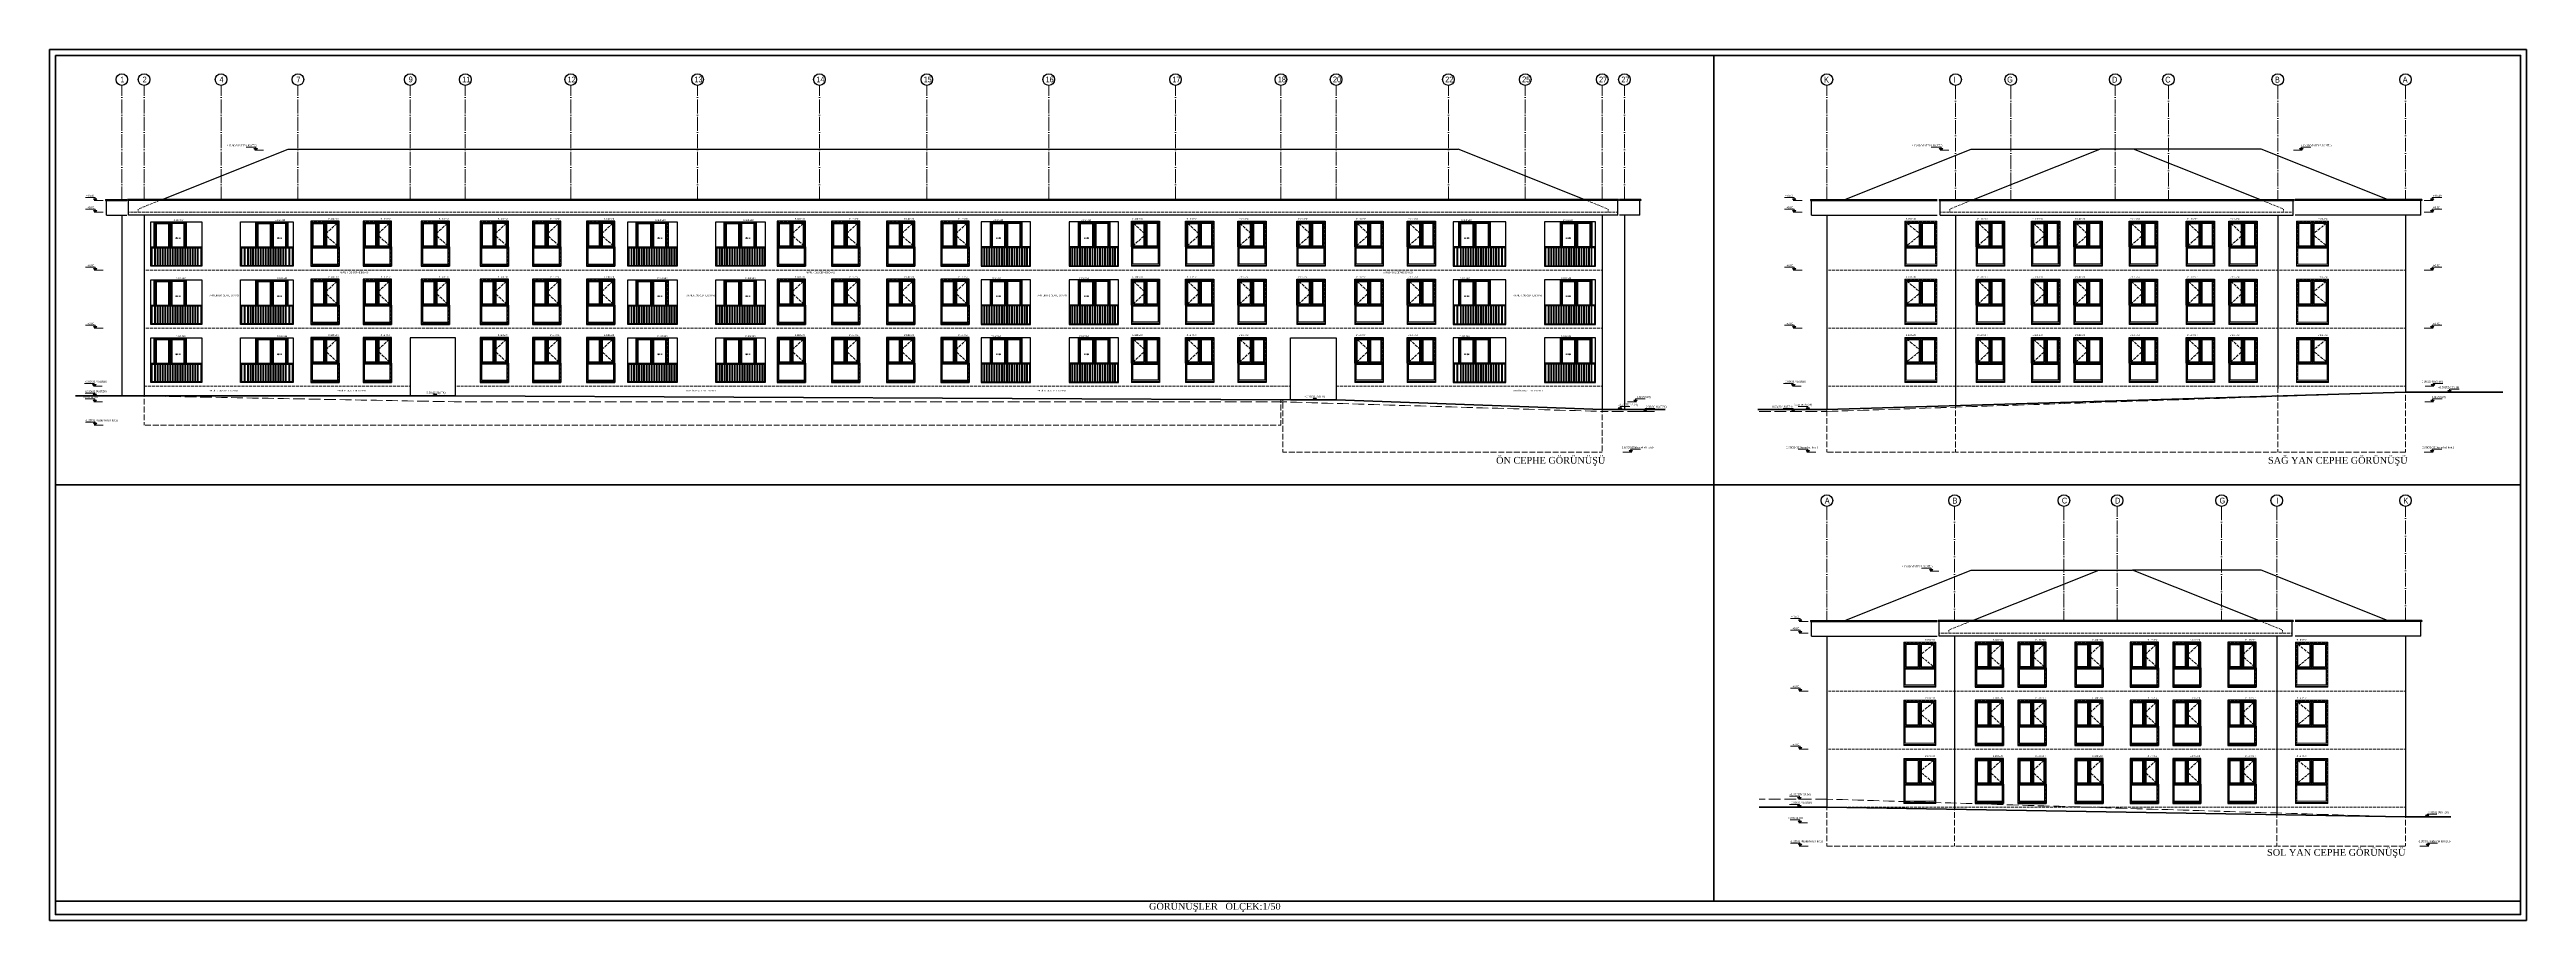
# Model space of a CAD drawing. Header units: millimetres. Extents: x 11587 to 81192, y -36083 to -25300.
# Drawn here: x 68392 to 81192, y -36083 to -31583 of the extents above; entities that cross this region are included whole.
import ezdxf

# ---------------------------------------------------------------- set-up
doc = ezdxf.new("R2010")
doc.units = ezdxf.units.MM
doc.linetypes.add('AKS', pattern=[30, 24, -3, 0, -3])
doc.linetypes.add('IZDUSUM1', pattern=[20, 7.5, -5, 7.5, 0])
for name, color, linetype, lineweight in [('rtm-aks balon', 20, 'Continuous', 25), ('rtm-aks balon yazı', 7, 'Continuous', 20), ('rtm-aks yeni', 7, 'AKS', 20), ('rtm-antet yazı-03', 233, 'Continuous', 30), ('rtm-antet-02', 140, 'Continuous', 40), ('rtm-cephe-03', 241, 'Continuous', 30), ('rtm-cephe-04', 33, 'Continuous', 25), ('rtm-izdusum-üst ince', 8, 'IZDUSUM1', 5), ('rtm-izdusum-üst kalın', 211, 'IZDUSUM1', 15), ('rtm-kesit katmanı-05', 153, 'Continuous', 20), ('rtm-mhl-yazı-malzeme', 253, 'Continuous', 13), ('rtm-sembol kot yazı', 7, 'Continuous', 20), ('rtm-symbol lvl', 242, 'Continuous', 20), ('rtm-tas_betonarme', 50, 'Continuous', 40)]:
    doc.layers.add(name, color=color, linetype=linetype, lineweight=lineweight)
doc.styles.add('A', font='times.ttf', dxfattribs={"height": 20})
doc.styles.add('AKSYAZI', font='ARIALN.TTF')
doc.styles.add('KT-isocpeur', font='arial.ttf', dxfattribs={"height": 10})
doc.styles.get("Standard").update_dxf_attribs({"font": 'arial.ttf'})
doc.styles.add('VAZ-OLCU', font='times.ttf', dxfattribs={"height": 60})

msp = doc.modelspace()

# ---------------------------------------------------------------- hatches: boundary and pattern name
at = {"layer": 'rtm-symbol lvl'}
for points in [[(69465.71, -32094.15), (69456.87, -32102.99), (69448.03, -32094.15)], [(69465.71, -32094.15), (69456.87, -32102.99), (69448.03, -32094.15)], [(78174.98, -32094.15), (78166.14, -32102.99), (78157.3, -32094.15)], [(78174.98, -32094.15), (78166.14, -32102.99), (78157.3, -32094.15)], [(80019.24, -32094.15), (80028.08, -32102.99), (80036.92, -32094.15)], [(80019.24, -32094.15), (80028.08, -32102.99), (80036.92, -32094.15)], [(68636.12, -32354.08), (68627.21, -32362.99), (68618.31, -32354.08)], [(68636.12, -32354.08), (68627.21, -32362.99), (68618.31, -32354.08)], [(77416.17, -32354.08), (77407.26, -32362.99), (77398.35, -32354.08)], [(77416.17, -32354.08), (77407.26, -32362.99), (77398.35, -32354.08)], [(80695.56, -32354.08), (80704.47, -32362.99), (80713.38, -32354.08)], [(80695.56, -32354.08), (80704.47, -32362.99), (80713.38, -32354.08)], [(68636.12, -32414.08), (68627.21, -32422.99), (68618.31, -32414.08)], [(68636.12, -32414.08), (68627.21, -32422.99), (68618.31, -32414.08)], [(77416.17, -32414.08), (77407.26, -32422.99), (77398.35, -32414.08)], [(77416.17, -32414.08), (77407.26, -32422.99), (77398.35, -32414.08)], [(80695.56, -32414.08), (80704.47, -32422.99), (80713.38, -32414.08)], [(80695.56, -32414.08), (80704.47, -32422.99), (80713.38, -32414.08)], [(68636.12, -32714.08), (68627.21, -32722.99), (68618.31, -32714.08)], [(68636.12, -32714.08), (68627.21, -32722.99), (68618.31, -32714.08)], [(77416.17, -32714.08), (77407.26, -32722.99), (77398.35, -32714.08)], [(77416.17, -32714.08), (77407.26, -32722.99), (77398.35, -32714.08)], [(80695.56, -32714.08), (80704.47, -32722.99), (80713.38, -32714.08)], [(80695.56, -32714.08), (80704.47, -32722.99), (80713.38, -32714.08)], [(68636.12, -33014.08), (68627.21, -33022.99), (68618.31, -33014.08)], [(68636.12, -33014.08), (68627.21, -33022.99), (68618.31, -33014.08)], [(77416.17, -33014.08), (77407.26, -33022.99), (77398.35, -33014.08)], [(77416.17, -33014.08), (77407.26, -33022.99), (77398.35, -33014.08)], [(80695.56, -33014.08), (80704.47, -33022.99), (80713.38, -33014.08)], [(80695.56, -33014.08), (80704.47, -33022.99), (80713.38, -33014.08)], [(68631.86, -33314.08), (68622.96, -33322.99), (68614.05, -33314.08)], [(68631.86, -33314.08), (68622.96, -33322.99), (68614.05, -33314.08)], [(68633.93, -33394.15), (68625.09, -33402.99), (68616.25, -33394.15)], [(68633.93, -33394.15), (68625.09, -33402.99), (68616.25, -33394.15)], [(68634.38, -33364.08), (68625.47, -33372.99), (68616.56, -33364.08)], [(68634.38, -33364.08), (68625.47, -33372.99), (68616.56, -33364.08)], [(70393.59, -33364.08), (70384.68, -33372.99), (70375.77, -33364.08)], [(70393.59, -33364.08), (70384.68, -33372.99), (70375.77, -33364.08)], [(74939.18, -33384.08), (74930.27, -33392.99), (74921.36, -33384.08)], [(74939.18, -33384.08), (74930.27, -33392.99), (74921.36, -33384.08)], [(76578.03, -33394.15), (76586.87, -33402.99), (76595.71, -33394.15)], [(76578.03, -33394.15), (76586.87, -33402.99), (76595.71, -33394.15)], [(77411.91, -33314.08), (77403, -33322.99), (77394.09, -33314.08)], [(77411.91, -33314.08), (77403, -33322.99), (77394.09, -33314.08)], [(80697.76, -33394.15), (80706.59, -33402.99), (80715.43, -33394.15)], [(80697.76, -33394.15), (80706.59, -33402.99), (80715.43, -33394.15)], [(80699.82, -33314.08), (80708.73, -33322.99), (80717.64, -33314.08)], [(80699.82, -33314.08), (80708.73, -33322.99), (80717.64, -33314.08)], [(80784.61, -33344.08), (80793.52, -33352.99), (80802.43, -33344.08)], [(80784.61, -33344.08), (80793.52, -33352.99), (80802.43, -33344.08)], [(68636.31, -33514.08), (68627.4, -33522.99), (68618.49, -33514.08)], [(68636.31, -33514.08), (68627.4, -33522.99), (68618.49, -33514.08)], [(76498.52, -33434.15), (76507.36, -33442.99), (76516.2, -33434.15)], [(76498.52, -33434.15), (76507.36, -33442.99), (76516.2, -33434.15)], [(76628.45, -33444.08), (76637.36, -33452.99), (76646.27, -33444.08)], [(76628.45, -33444.08), (76637.36, -33452.99), (76646.27, -33444.08)], [(77410.63, -33444.08), (77401.72, -33452.99), (77392.81, -33444.08)], [(77410.63, -33444.08), (77401.72, -33452.99), (77392.81, -33444.08)], [(77487.4, -33434.08), (77478.49, -33442.99), (77469.58, -33434.08)], [(77487.4, -33434.08), (77478.49, -33442.99), (77469.58, -33434.08)], [(76554.15, -33654.08), (76563.06, -33662.99), (76571.97, -33654.08)], [(76554.15, -33654.08), (76563.06, -33662.99), (76571.97, -33654.08)], [(77486.94, -33654.08), (77478.03, -33662.99), (77469.12, -33654.08)], [(77486.94, -33654.08), (77478.03, -33662.99), (77469.12, -33654.08)], [(80695.38, -33654.08), (80704.29, -33662.99), (80713.2, -33654.08)], [(80695.38, -33654.08), (80704.29, -33662.99), (80713.2, -33654.08)], [(78123.56, -34269.39), (78114.72, -34278.22), (78105.88, -34269.39)], [(78123.56, -34269.39), (78114.72, -34278.22), (78105.88, -34269.39)], [(77447.23, -34529.31), (77438.32, -34538.22), (77429.42, -34529.31)], [(77447.23, -34529.31), (77438.32, -34538.22), (77429.42, -34529.31)], [(77447.23, -34589.31), (77438.32, -34598.22), (77429.42, -34589.31)], [(77447.23, -34589.31), (77438.32, -34598.22), (77429.42, -34589.31)], [(77447.23, -34889.31), (77438.32, -34898.22), (77429.42, -34889.31)], [(77447.23, -34889.31), (77438.32, -34898.22), (77429.42, -34889.31)], [(77447.23, -35189.31), (77438.32, -35198.22), (77429.42, -35189.31)], [(77447.23, -35189.31), (77438.32, -35198.22), (77429.42, -35189.31)], [(77442.97, -35447.31), (77434.07, -35456.22), (77425.16, -35447.31)], [(77442.97, -35447.31), (77434.07, -35456.22), (77425.16, -35447.31)], [(77442.97, -35489.31), (77434.07, -35498.22), (77425.16, -35489.31)], [(77442.97, -35489.31), (77434.07, -35498.22), (77425.16, -35489.31)], [(77445.04, -35569.39), (77436.2, -35578.22), (77427.36, -35569.39)], [(77445.04, -35569.39), (77436.2, -35578.22), (77427.36, -35569.39)], [(80669.71, -35539.31), (80678.62, -35548.22), (80687.52, -35539.31)], [(80669.71, -35539.31), (80678.62, -35548.22), (80687.52, -35539.31)], [(77447.42, -35689.31), (77438.51, -35698.22), (77429.6, -35689.31)], [(77447.42, -35689.31), (77438.51, -35698.22), (77429.6, -35689.31)], [(80673, -35689.31), (80681.91, -35698.22), (80690.82, -35689.31)], [(80673, -35689.31), (80681.91, -35698.22), (80690.82, -35689.31)]]:
    msp.add_hatch(color=256, dxfattribs=at).paths.add_polyline_path(points)

# ---------------------------------------------------------------- linework, layer by layer
at = {"layer": 'rtm-aks balon'}
for centre in [(68765.29, -31738.07), (68880.29, -31738.07), (69277.79, -31738.07), (69675.29, -31738.07), (70255.29, -31738.07), (70540.29, -31738.07), (71085.29, -31738.07), (71740.29, -31738.07), (72370.29, -31738.07), (72925.29, -31738.07), (73555.29, -31738.07), (74210.29, -31738.07), (74755.29, -31738.07), (75040.29, -31738.07), (75620.29, -31738.07), (76017.79, -31738.07), (76415.29, -31738.07), (76530.29, -31738.07), (77576.4, -31738.07), (78241.4, -31738.07), (78526.4, -31738.07), (79066.4, -31738.07), (79341.4, -31738.07), (79906.4, -31738.07), (80566.4, -31738.07), (77576.4, -33913.3), (78236.4, -33913.3), (78801.4, -33913.3), (79076.4, -33913.3), (79616.4, -33913.3), (79901.4, -33913.3), (80566.4, -33913.3)]:
    msp.add_circle(centre, 30, dxfattribs=at)
at = {"layer": 'rtm-aks yeni', "ltscale": 3}
for p, q in [((68765.29, -32362.99), (68765.29, -31768.07)), ((68880.29, -32362.99), (68880.29, -31768.07)), ((69277.79, -32362.99), (69277.79, -31768.07)), ((69675.29, -32362.99), (69675.29, -31768.07)), ((70255.29, -32362.99), (70255.29, -31768.07)), ((70540.29, -32362.99), (70540.29, -31768.07)), ((71085.29, -32362.99), (71085.29, -31768.07)), ((71740.29, -32362.99), (71740.29, -31768.07)), ((72370.29, -32362.99), (72370.29, -31768.07)), ((72925.29, -32362.99), (72925.29, -31768.07)), ((73555.29, -32362.99), (73555.29, -31768.07)), ((74210.29, -32362.99), (74210.29, -31768.07)), ((74755.29, -32362.99), (74755.29, -31768.07)), ((75040.29, -32362.99), (75040.29, -31768.07)), ((75620.29, -32362.99), (75620.29, -31768.07)), ((76017.79, -32362.99), (76017.79, -31768.07)), ((76415.29, -32362.99), (76415.29, -31768.07)), ((76530.29, -32362.99), (76530.29, -31768.07)), ((77576.4, -32362.99), (77576.4, -31768.07)), ((78241.4, -31768.07), (78241.4, -32362.99)), ((78526.4, -31768.07), (78526.4, -32362.99)), ((79066.4, -32362.99), (79066.4, -31768.07)), ((79341.4, -31768.07), (79341.4, -32362.99)), ((79906.4, -31768.07), (79906.4, -32362.99)), ((80566.4, -31768.07), (80566.4, -32362.99)), ((77576.4, -33943.3), (77576.4, -34538.22)), ((78236.4, -33943.3), (78236.4, -34538.22)), ((78801.4, -33943.3), (78801.4, -34538.22)), ((79076.4, -34538.22), (79076.4, -33943.3)), ((79616.4, -33943.3), (79616.4, -34538.22)), ((79901.4, -33943.3), (79901.4, -34538.22)), ((80566.4, -34538.22), (80566.4, -33943.3))]:
    msp.add_line(p, q, dxfattribs=at)
at = {"layer": 'rtm-antet-02'}
for points in [[(68391.61, -31582.89), (68391.61, -36082.89), (81191.61, -36082.89), (81191.61, -31582.89), (68391.61, -31582.89)], [(76991.61, -31612.89), (76991.61, -35982.89)], [(81161.61, -33832.89), (68421.61, -33832.89)], [(68421.61, -35982.89), (81161.61, -35982.89)]]:
    msp.add_lwpolyline(points, dxfattribs=at)
msp.add_lwpolyline([(68421.61, -31612.89), (68421.61, -36052.89), (81161.61, -36052.89), (81161.61, -31612.89)], close=True, dxfattribs=at)
at = {"layer": 'rtm-cephe-03'}
for p, q in [((68880.29, -32437.99), (68880.29, -33372.99)), ((76415.29, -32437.99), (76415.29, -33442.99)), ((78241.4, -32437.99), (78241.4, -33422.98)), ((79906.4, -32437.99), (79906.4, -33334.03)), ((78236.4, -34613.22), (78236.4, -35509.26)), ((79901.4, -34613.22), (79901.4, -35537.1))]:
    msp.add_line(p, q, dxfattribs=at)
for points in [[(68973.06, -32357.99), (69625.29, -32097.1), (75670.29, -32097.1)], [(76322.52, -32357.99), (75670.29, -32097.1)], [(78334.17, -32357.99), (78986.4, -32097.1)], [(79161.4, -32097.1), (78986.4, -32097.1)], [(79813.63, -32357.99), (79161.4, -32097.1)], [(76500.29, -32357.99), (68795.29, -32357.99)], [(68795.29, -32357.99), (68795.29, -32362.99)], [(76500.29, -32362.99), (68795.29, -32362.99)], [(68800.29, -32437.99), (68800.29, -32362.99)], [(76495.29, -32437.99), (76495.29, -32362.99)], [(76500.29, -32357.99), (76500.29, -32362.99)], [(78156.4, -32357.99), (79991.4, -32357.99)], [(78156.4, -32357.99), (78156.4, -32362.99)], [(78156.4, -32362.99), (79991.4, -32362.99)], [(78161.4, -32437.99), (78161.4, -32362.99)], [(79986.4, -32437.99), (79986.4, -32362.99)], [(79991.4, -32357.99), (79991.4, -32362.99)], [(76495.29, -32437.99), (68800.29, -32437.99)], [(78161.4, -32437.99), (79986.4, -32437.99)], [(70490.29, -33372.99), (70490.29, -33072.99), (70255.29, -33072.99), (70255.29, -33372.99)], [(74805.29, -33392.99), (74805.29, -33072.99), (75040.29, -33072.99), (75040.29, -33392.99)], [(78329.17, -34533.22), (78981.4, -34272.33)], [(78981.4, -34272.33), (79156.4, -34272.33)], [(79808.63, -34533.22), (79156.4, -34272.33)], [(79986.4, -34533.22), (78151.4, -34533.22)], [(78151.4, -34533.22), (78151.4, -34538.22)], [(79986.4, -34538.22), (78151.4, -34538.22)], [(78156.4, -34613.22), (78156.4, -34538.22)], [(79981.4, -34613.22), (79981.4, -34538.22)], [(79986.4, -34533.22), (79986.4, -34538.22)], [(79981.4, -34613.22), (78156.4, -34613.22)]]:
    msp.add_lwpolyline(points, dxfattribs=at)
for points in [[(68915.29, -32472.99), (69177.79, -32472.99), (69177.79, -32702.99), (68915.29, -32702.99)], [(69377.79, -32472.99), (69650.29, -32472.99), (69650.29, -32702.99), (69377.79, -32702.99)], [(71380.29, -32472.99), (71635.29, -32472.99), (71635.29, -32702.99), (71380.29, -32702.99)], [(71835.29, -32472.99), (72090.29, -32472.99), (72090.29, -32702.99), (71835.29, -32702.99)], [(73460.29, -32472.99), (73205.29, -32472.99), (73205.29, -32702.99), (73460.29, -32702.99)], [(73915.29, -32472.99), (73660.29, -32472.99), (73660.29, -32702.99), (73915.29, -32702.99)], [(75917.79, -32472.99), (75645.29, -32472.99), (75645.29, -32702.99), (75917.79, -32702.99)], [(76380.29, -32472.99), (76117.79, -32472.99), (76117.79, -32702.99), (76380.29, -32702.99)], [(68915.29, -32772.99), (69177.79, -32772.99), (69177.79, -33002.99), (68915.29, -33002.99)], [(69377.79, -32772.99), (69650.29, -32772.99), (69650.29, -33002.99), (69377.79, -33002.99)], [(71380.29, -32772.99), (71635.29, -32772.99), (71635.29, -33002.99), (71380.29, -33002.99)], [(71835.29, -32772.99), (72090.29, -32772.99), (72090.29, -33002.99), (71835.29, -33002.99)], [(73460.29, -32772.99), (73205.29, -32772.99), (73205.29, -33002.99), (73460.29, -33002.99)], [(73915.29, -32772.99), (73660.29, -32772.99), (73660.29, -33002.99), (73915.29, -33002.99)], [(75917.79, -32772.99), (75645.29, -32772.99), (75645.29, -33002.99), (75917.79, -33002.99)], [(76380.29, -32772.99), (76117.79, -32772.99), (76117.79, -33002.99), (76380.29, -33002.99)], [(68915.29, -33072.99), (69177.79, -33072.99), (69177.79, -33302.99), (68915.29, -33302.99)], [(69377.79, -33072.99), (69650.29, -33072.99), (69650.29, -33302.99), (69377.79, -33302.99)], [(71380.29, -33072.99), (71635.29, -33072.99), (71635.29, -33302.99), (71380.29, -33302.99)], [(71835.29, -33072.99), (72090.29, -33072.99), (72090.29, -33302.99), (71835.29, -33302.99)], [(73460.29, -33072.99), (73205.29, -33072.99), (73205.29, -33302.99), (73460.29, -33302.99)], [(73915.29, -33072.99), (73660.29, -33072.99), (73660.29, -33302.99), (73915.29, -33302.99)], [(75917.79, -33072.99), (75645.29, -33072.99), (75645.29, -33302.99), (75917.79, -33302.99)], [(76380.29, -33072.99), (76117.79, -33072.99), (76117.79, -33302.99), (76380.29, -33302.99)]]:
    msp.add_lwpolyline(points, close=True, dxfattribs=at)
at = {"layer": 'rtm-cephe-04'}
for p, q in [((68765.29, -32437.99), (68765.29, -33372.99)), ((76530.29, -32437.99), (76530.29, -33442.99)), ((77576.4, -32437.99), (77576.4, -33442.99)), ((80566.4, -32437.99), (80566.4, -33352.99)), ((69888.29, -32697.99), (69742.29, -32697.99)), ((69742.29, -32697.99), (69742.29, -32702.99)), ((69742.29, -32702.99), (69888.29, -32702.99)), ((69888.29, -32697.99), (69888.29, -32702.99)), ((70158.29, -32697.99), (70012.29, -32697.99)), ((70012.29, -32697.99), (70012.29, -32702.99)), ((70012.29, -32702.99), (70158.29, -32702.99)), ((70158.29, -32697.99), (70158.29, -32702.99)), ((70458.29, -32697.99), (70312.29, -32697.99)), ((70312.29, -32697.99), (70312.29, -32702.99)), ((70312.29, -32702.99), (70458.29, -32702.99)), ((70458.29, -32697.99), (70458.29, -32702.99)), ((70763.29, -32697.99), (70617.29, -32697.99)), ((70617.29, -32697.99), (70617.29, -32702.99)), ((70617.29, -32702.99), (70763.29, -32702.99)), ((70763.29, -32697.99), (70763.29, -32702.99)), ((71033.29, -32697.99), (70887.29, -32697.99)), ((70887.29, -32697.99), (70887.29, -32702.99)), ((70887.29, -32702.99), (71033.29, -32702.99)), ((71033.29, -32697.99), (71033.29, -32702.99)), ((71313.29, -32697.99), (71167.29, -32697.99)), ((71167.29, -32697.99), (71167.29, -32702.99)), ((71167.29, -32702.99), (71313.29, -32702.99)), ((71313.29, -32697.99), (71313.29, -32702.99)), ((72298.29, -32697.99), (72152.29, -32697.99)), ((72152.29, -32697.99), (72152.29, -32702.99)), ((72152.29, -32702.99), (72298.29, -32702.99)), ((72298.29, -32697.99), (72298.29, -32702.99)), ((72578.29, -32697.99), (72432.29, -32697.99)), ((72432.29, -32697.99), (72432.29, -32702.99)), ((72432.29, -32702.99), (72578.29, -32702.99)), ((72578.29, -32697.99), (72578.29, -32702.99)), ((72863.29, -32697.99), (72717.29, -32697.99)), ((72717.29, -32697.99), (72717.29, -32702.99)), ((72717.29, -32702.99), (72863.29, -32702.99)), ((72863.29, -32697.99), (72863.29, -32702.99)), ((73143.29, -32697.99), (72997.29, -32697.99)), ((72997.29, -32697.99), (72997.29, -32702.99)), ((72997.29, -32702.99), (73143.29, -32702.99)), ((73143.29, -32697.99), (73143.29, -32702.99)), ((73982.29, -32697.99), (74128.29, -32697.99)), ((73982.29, -32697.99), (73982.29, -32702.99)), ((74128.29, -32702.99), (73982.29, -32702.99)), ((74128.29, -32697.99), (74128.29, -32702.99)), ((74262.29, -32697.99), (74408.29, -32697.99)), ((74262.29, -32697.99), (74262.29, -32702.99)), ((74408.29, -32702.99), (74262.29, -32702.99)), ((74408.29, -32697.99), (74408.29, -32702.99)), ((74532.29, -32697.99), (74678.29, -32697.99)), ((74532.29, -32697.99), (74532.29, -32702.99)), ((74678.29, -32702.99), (74532.29, -32702.99)), ((74678.29, -32697.99), (74678.29, -32702.99)), ((74837.29, -32697.99), (74983.29, -32697.99)), ((74837.29, -32697.99), (74837.29, -32702.99)), ((74983.29, -32702.99), (74837.29, -32702.99)), ((74983.29, -32697.99), (74983.29, -32702.99)), ((75137.29, -32697.99), (75283.29, -32697.99)), ((75137.29, -32697.99), (75137.29, -32702.99)), ((75283.29, -32702.99), (75137.29, -32702.99)), ((75283.29, -32697.99), (75283.29, -32702.99)), ((75407.29, -32697.99), (75553.29, -32697.99)), ((75407.29, -32697.99), (75407.29, -32702.99)), ((75553.29, -32702.99), (75407.29, -32702.99)), ((75553.29, -32697.99), (75553.29, -32702.99)), ((78348.4, -32697.99), (78494.4, -32697.99)), ((78348.4, -32697.99), (78348.4, -32702.99)), ((78494.4, -32702.99), (78348.4, -32702.99)), ((78494.4, -32697.99), (78494.4, -32702.99)), ((78633.4, -32697.99), (78779.4, -32697.99)), ((78633.4, -32697.99), (78633.4, -32702.99)), ((78779.4, -32702.99), (78633.4, -32702.99)), ((78779.4, -32697.99), (78779.4, -32702.99)), ((78853.4, -32697.99), (78999.4, -32697.99)), ((78853.4, -32697.99), (78853.4, -32702.99)), ((78999.4, -32702.99), (78853.4, -32702.99)), ((78999.4, -32697.99), (78999.4, -32702.99)), ((79138.4, -32697.99), (79284.4, -32697.99)), ((79138.4, -32697.99), (79138.4, -32702.99)), ((79284.4, -32702.99), (79138.4, -32702.99)), ((79284.4, -32697.99), (79284.4, -32702.99)), ((79433.4, -32697.99), (79579.4, -32697.99)), ((79433.4, -32697.99), (79433.4, -32702.99)), ((79579.4, -32702.99), (79433.4, -32702.99)), ((79579.4, -32697.99), (79579.4, -32702.99)), ((79653.4, -32697.99), (79799.4, -32697.99)), ((79653.4, -32697.99), (79653.4, -32702.99)), ((79799.4, -32702.99), (79653.4, -32702.99)), ((79799.4, -32697.99), (79799.4, -32702.99)), ((69888.29, -32997.99), (69742.29, -32997.99)), ((69742.29, -32997.99), (69742.29, -33002.99)), ((69742.29, -33002.99), (69888.29, -33002.99)), ((69888.29, -32997.99), (69888.29, -33002.99)), ((70158.29, -32997.99), (70012.29, -32997.99)), ((70012.29, -32997.99), (70012.29, -33002.99)), ((70012.29, -33002.99), (70158.29, -33002.99)), ((70158.29, -32997.99), (70158.29, -33002.99)), ((70458.29, -32997.99), (70312.29, -32997.99)), ((70312.29, -32997.99), (70312.29, -33002.99)), ((70312.29, -33002.99), (70458.29, -33002.99)), ((70458.29, -32997.99), (70458.29, -33002.99)), ((70763.29, -32997.99), (70617.29, -32997.99)), ((70617.29, -32997.99), (70617.29, -33002.99)), ((70617.29, -33002.99), (70763.29, -33002.99)), ((70763.29, -32997.99), (70763.29, -33002.99)), ((71033.29, -32997.99), (70887.29, -32997.99)), ((70887.29, -32997.99), (70887.29, -33002.99)), ((70887.29, -33002.99), (71033.29, -33002.99)), ((71033.29, -32997.99), (71033.29, -33002.99)), ((71313.29, -32997.99), (71167.29, -32997.99)), ((71167.29, -32997.99), (71167.29, -33002.99)), ((71167.29, -33002.99), (71313.29, -33002.99)), ((71313.29, -32997.99), (71313.29, -33002.99)), ((72298.29, -32997.99), (72152.29, -32997.99)), ((72152.29, -32997.99), (72152.29, -33002.99)), ((72152.29, -33002.99), (72298.29, -33002.99)), ((72298.29, -32997.99), (72298.29, -33002.99)), ((72578.29, -32997.99), (72432.29, -32997.99)), ((72432.29, -32997.99), (72432.29, -33002.99)), ((72432.29, -33002.99), (72578.29, -33002.99)), ((72578.29, -32997.99), (72578.29, -33002.99)), ((72863.29, -32997.99), (72717.29, -32997.99)), ((72717.29, -32997.99), (72717.29, -33002.99)), ((72717.29, -33002.99), (72863.29, -33002.99)), ((72863.29, -32997.99), (72863.29, -33002.99)), ((73143.29, -32997.99), (72997.29, -32997.99)), ((72997.29, -32997.99), (72997.29, -33002.99)), ((72997.29, -33002.99), (73143.29, -33002.99)), ((73143.29, -32997.99), (73143.29, -33002.99)), ((73982.29, -32997.99), (74128.29, -32997.99)), ((73982.29, -32997.99), (73982.29, -33002.99)), ((74128.29, -33002.99), (73982.29, -33002.99)), ((74128.29, -32997.99), (74128.29, -33002.99)), ((74262.29, -32997.99), (74408.29, -32997.99)), ((74262.29, -32997.99), (74262.29, -33002.99)), ((74408.29, -33002.99), (74262.29, -33002.99)), ((74408.29, -32997.99), (74408.29, -33002.99)), ((74532.29, -32997.99), (74678.29, -32997.99)), ((74532.29, -32997.99), (74532.29, -33002.99)), ((74678.29, -33002.99), (74532.29, -33002.99)), ((74678.29, -32997.99), (74678.29, -33002.99)), ((74837.29, -32997.99), (74983.29, -32997.99)), ((74837.29, -32997.99), (74837.29, -33002.99)), ((74983.29, -33002.99), (74837.29, -33002.99)), ((74983.29, -32997.99), (74983.29, -33002.99)), ((75137.29, -32997.99), (75283.29, -32997.99)), ((75137.29, -32997.99), (75137.29, -33002.99)), ((75283.29, -33002.99), (75137.29, -33002.99)), ((75283.29, -32997.99), (75283.29, -33002.99)), ((75407.29, -32997.99), (75553.29, -32997.99)), ((75407.29, -32997.99), (75407.29, -33002.99)), ((75553.29, -33002.99), (75407.29, -33002.99)), ((75553.29, -32997.99), (75553.29, -33002.99)), ((78348.4, -32997.99), (78494.4, -32997.99)), ((78348.4, -32997.99), (78348.4, -33002.99)), ((78494.4, -33002.99), (78348.4, -33002.99)), ((78494.4, -32997.99), (78494.4, -33002.99)), ((78633.4, -32997.99), (78779.4, -32997.99)), ((78633.4, -32997.99), (78633.4, -33002.99)), ((78779.4, -33002.99), (78633.4, -33002.99)), ((78779.4, -32997.99), (78779.4, -33002.99)), ((78853.4, -32997.99), (78999.4, -32997.99)), ((78853.4, -32997.99), (78853.4, -33002.99)), ((78999.4, -33002.99), (78853.4, -33002.99)), ((78999.4, -32997.99), (78999.4, -33002.99)), ((79138.4, -32997.99), (79284.4, -32997.99)), ((79138.4, -32997.99), (79138.4, -33002.99)), ((79284.4, -33002.99), (79138.4, -33002.99)), ((79284.4, -32997.99), (79284.4, -33002.99)), ((79433.4, -32997.99), (79579.4, -32997.99)), ((79433.4, -32997.99), (79433.4, -33002.99)), ((79579.4, -33002.99), (79433.4, -33002.99)), ((79579.4, -32997.99), (79579.4, -33002.99)), ((79653.4, -32997.99), (79799.4, -32997.99)), ((79653.4, -32997.99), (79653.4, -33002.99)), ((79799.4, -33002.99), (79653.4, -33002.99)), ((79799.4, -32997.99), (79799.4, -33002.99)), ((69888.29, -33297.99), (69742.29, -33297.99)), ((69742.29, -33297.99), (69742.29, -33302.99)), ((69742.29, -33302.99), (69888.29, -33302.99)), ((69888.29, -33297.99), (69888.29, -33302.99)), ((70158.29, -33297.99), (70012.29, -33297.99)), ((70012.29, -33297.99), (70012.29, -33302.99)), ((70012.29, -33302.99), (70158.29, -33302.99)), ((70158.29, -33297.99), (70158.29, -33302.99)), ((70763.29, -33297.99), (70617.29, -33297.99)), ((70617.29, -33297.99), (70617.29, -33302.99)), ((70617.29, -33302.99), (70763.29, -33302.99)), ((70763.29, -33297.99), (70763.29, -33302.99)), ((71033.29, -33297.99), (70887.29, -33297.99)), ((70887.29, -33297.99), (70887.29, -33302.99)), ((70887.29, -33302.99), (71033.29, -33302.99)), ((71033.29, -33297.99), (71033.29, -33302.99)), ((71313.29, -33297.99), (71167.29, -33297.99)), ((71167.29, -33297.99), (71167.29, -33302.99)), ((71167.29, -33302.99), (71313.29, -33302.99)), ((71313.29, -33297.99), (71313.29, -33302.99)), ((72298.29, -33297.99), (72152.29, -33297.99)), ((72152.29, -33297.99), (72152.29, -33302.99)), ((72152.29, -33302.99), (72298.29, -33302.99)), ((72298.29, -33297.99), (72298.29, -33302.99)), ((72578.29, -33297.99), (72432.29, -33297.99)), ((72432.29, -33297.99), (72432.29, -33302.99)), ((72432.29, -33302.99), (72578.29, -33302.99)), ((72578.29, -33297.99), (72578.29, -33302.99)), ((72863.29, -33297.99), (72717.29, -33297.99)), ((72717.29, -33297.99), (72717.29, -33302.99)), ((72717.29, -33302.99), (72863.29, -33302.99)), ((72863.29, -33297.99), (72863.29, -33302.99)), ((73143.29, -33297.99), (72997.29, -33297.99)), ((72997.29, -33297.99), (72997.29, -33302.99)), ((72997.29, -33302.99), (73143.29, -33302.99)), ((73143.29, -33297.99), (73143.29, -33302.99)), ((73982.29, -33297.99), (74128.29, -33297.99)), ((73982.29, -33297.99), (73982.29, -33302.99)), ((74128.29, -33302.99), (73982.29, -33302.99)), ((74128.29, -33297.99), (74128.29, -33302.99)), ((74262.29, -33297.99), (74408.29, -33297.99)), ((74262.29, -33297.99), (74262.29, -33302.99)), ((74408.29, -33302.99), (74262.29, -33302.99)), ((74408.29, -33297.99), (74408.29, -33302.99)), ((74532.29, -33297.99), (74678.29, -33297.99)), ((74532.29, -33297.99), (74532.29, -33302.99)), ((74678.29, -33302.99), (74532.29, -33302.99)), ((74678.29, -33297.99), (74678.29, -33302.99)), ((75137.29, -33297.99), (75283.29, -33297.99)), ((75137.29, -33297.99), (75137.29, -33302.99)), ((75283.29, -33302.99), (75137.29, -33302.99)), ((75283.29, -33297.99), (75283.29, -33302.99)), ((75407.29, -33297.99), (75553.29, -33297.99)), ((75407.29, -33297.99), (75407.29, -33302.99)), ((75553.29, -33302.99), (75407.29, -33302.99)), ((75553.29, -33297.99), (75553.29, -33302.99)), ((78348.4, -33297.99), (78494.4, -33297.99)), ((78348.4, -33297.99), (78348.4, -33302.99)), ((78494.4, -33302.99), (78348.4, -33302.99)), ((78494.4, -33297.99), (78494.4, -33302.99)), ((78633.4, -33297.99), (78779.4, -33297.99)), ((78633.4, -33297.99), (78633.4, -33302.99)), ((78779.4, -33302.99), (78633.4, -33302.99)), ((78779.4, -33297.99), (78779.4, -33302.99)), ((78853.4, -33297.99), (78999.4, -33297.99)), ((78853.4, -33297.99), (78853.4, -33302.99)), ((78999.4, -33302.99), (78853.4, -33302.99)), ((78999.4, -33297.99), (78999.4, -33302.99)), ((79138.4, -33297.99), (79284.4, -33297.99)), ((79138.4, -33297.99), (79138.4, -33302.99)), ((79284.4, -33302.99), (79138.4, -33302.99)), ((79284.4, -33297.99), (79284.4, -33302.99)), ((79433.4, -33297.99), (79579.4, -33297.99)), ((79433.4, -33297.99), (79433.4, -33302.99)), ((79579.4, -33302.99), (79433.4, -33302.99)), ((79579.4, -33297.99), (79579.4, -33302.99)), ((79653.4, -33297.99), (79799.4, -33297.99)), ((79653.4, -33297.99), (79653.4, -33302.99)), ((79799.4, -33302.99), (79653.4, -33302.99)), ((79799.4, -33297.99), (79799.4, -33302.99)), ((77576.4, -34613.22), (77576.4, -35498.22)), ((80566.4, -34613.22), (80566.4, -35548.22)), ((78489.4, -34873.22), (78343.4, -34873.22)), ((78343.4, -34873.22), (78343.4, -34878.22)), ((78343.4, -34878.22), (78489.4, -34878.22)), ((78489.4, -34873.22), (78489.4, -34878.22)), ((78709.4, -34873.22), (78563.4, -34873.22)), ((78563.4, -34873.22), (78563.4, -34878.22)), ((78563.4, -34878.22), (78709.4, -34878.22)), ((78709.4, -34873.22), (78709.4, -34878.22)), ((79004.4, -34873.22), (78858.4, -34873.22)), ((78858.4, -34873.22), (78858.4, -34878.22)), ((78858.4, -34878.22), (79004.4, -34878.22)), ((79004.4, -34873.22), (79004.4, -34878.22)), ((79289.4, -34873.22), (79143.4, -34873.22)), ((79143.4, -34873.22), (79143.4, -34878.22)), ((79143.4, -34878.22), (79289.4, -34878.22)), ((79289.4, -34873.22), (79289.4, -34878.22)), ((79509.4, -34873.22), (79363.4, -34873.22)), ((79363.4, -34873.22), (79363.4, -34878.22)), ((79363.4, -34878.22), (79509.4, -34878.22)), ((79509.4, -34873.22), (79509.4, -34878.22)), ((79794.4, -34873.22), (79648.4, -34873.22)), ((79648.4, -34873.22), (79648.4, -34878.22)), ((79648.4, -34878.22), (79794.4, -34878.22)), ((79794.4, -34873.22), (79794.4, -34878.22)), ((78489.4, -35173.22), (78343.4, -35173.22)), ((78343.4, -35173.22), (78343.4, -35178.22)), ((78343.4, -35178.22), (78489.4, -35178.22)), ((78489.4, -35173.22), (78489.4, -35178.22)), ((78709.4, -35173.22), (78563.4, -35173.22)), ((78563.4, -35173.22), (78563.4, -35178.22)), ((78563.4, -35178.22), (78709.4, -35178.22)), ((78709.4, -35173.22), (78709.4, -35178.22)), ((79004.4, -35173.22), (78858.4, -35173.22)), ((78858.4, -35173.22), (78858.4, -35178.22)), ((78858.4, -35178.22), (79004.4, -35178.22)), ((79004.4, -35173.22), (79004.4, -35178.22)), ((79289.4, -35173.22), (79143.4, -35173.22)), ((79143.4, -35173.22), (79143.4, -35178.22)), ((79143.4, -35178.22), (79289.4, -35178.22)), ((79289.4, -35173.22), (79289.4, -35178.22)), ((79509.4, -35173.22), (79363.4, -35173.22)), ((79363.4, -35173.22), (79363.4, -35178.22)), ((79363.4, -35178.22), (79509.4, -35178.22)), ((79509.4, -35173.22), (79509.4, -35178.22)), ((79794.4, -35173.22), (79648.4, -35173.22)), ((79648.4, -35173.22), (79648.4, -35178.22)), ((79648.4, -35178.22), (79794.4, -35178.22)), ((79794.4, -35173.22), (79794.4, -35178.22)), ((78489.4, -35473.22), (78343.4, -35473.22)), ((78343.4, -35473.22), (78343.4, -35478.22)), ((78343.4, -35478.22), (78489.4, -35478.22)), ((78489.4, -35473.22), (78489.4, -35478.22)), ((78709.4, -35473.22), (78563.4, -35473.22)), ((78563.4, -35473.22), (78563.4, -35478.22)), ((78563.4, -35478.22), (78709.4, -35478.22)), ((78709.4, -35473.22), (78709.4, -35478.22)), ((79004.4, -35473.22), (78858.4, -35473.22)), ((78858.4, -35473.22), (78858.4, -35478.22)), ((78858.4, -35478.22), (79004.4, -35478.22)), ((79004.4, -35473.22), (79004.4, -35478.22)), ((79289.4, -35473.22), (79143.4, -35473.22)), ((79143.4, -35473.22), (79143.4, -35478.22)), ((79143.4, -35478.22), (79289.4, -35478.22)), ((79289.4, -35473.22), (79289.4, -35478.22)), ((79509.4, -35473.22), (79363.4, -35473.22)), ((79363.4, -35473.22), (79363.4, -35478.22)), ((79363.4, -35478.22), (79509.4, -35478.22)), ((79509.4, -35473.22), (79509.4, -35478.22)), ((79794.4, -35473.22), (79648.4, -35473.22)), ((79648.4, -35473.22), (79648.4, -35478.22)), ((79648.4, -35478.22), (79794.4, -35478.22)), ((79794.4, -35473.22), (79794.4, -35478.22))]:
    msp.add_line(p, q, dxfattribs=at)
for points in [[(77669.17, -32357.99), (78321.4, -32097.1), (78986.4, -32097.1)], [(80473.63, -32357.99), (79821.4, -32097.1), (79161.4, -32097.1)], [(68680.29, -32357.99), (68790.29, -32357.99)], [(68680.29, -32357.99), (68680.29, -32362.99)], [(68680.29, -32362.99), (68790.29, -32362.99)], [(68685.29, -32437.99), (68685.29, -32362.99)], [(76615.29, -32357.99), (76505.29, -32357.99)], [(76615.29, -32362.99), (76505.29, -32362.99)], [(76610.29, -32437.99), (76610.29, -32362.99)], [(76615.29, -32357.99), (76615.29, -32362.99)], [(77491.4, -32357.99), (78146.4, -32357.99)], [(77491.4, -32357.99), (77491.4, -32362.99)], [(77491.4, -32362.99), (78146.4, -32362.99)], [(77496.4, -32437.99), (77496.4, -32362.99)], [(80651.4, -32357.99), (79996.4, -32357.99)], [(80651.4, -32362.99), (79996.4, -32362.99)], [(80646.4, -32437.99), (80646.4, -32362.99)], [(80651.4, -32357.99), (80651.4, -32362.99)], [(68685.29, -32437.99), (68790.29, -32437.99)], [(68932.29, -32602.99), (68932.29, -32472.99)], [(68938.29, -32602.99), (68938.29, -32475.99), (69012.79, -32475.99), (69012.79, -32602.99)], [(68943.29, -32602.99), (68943.29, -32480.99), (69007.79, -32480.99), (69007.79, -32602.99)], [(69092.29, -32602.99), (69092.29, -32475.99), (69017.79, -32475.99), (69017.79, -32602.99)], [(69087.29, -32602.99), (69087.29, -32480.99), (69022.79, -32480.99), (69022.79, -32602.99)], [(69098.29, -32472.99), (69098.29, -32602.99)], [(69457.29, -32602.99), (69457.29, -32472.99)], [(69463.29, -32602.99), (69463.29, -32475.99), (69537.79, -32475.99), (69537.79, -32602.99)], [(69468.29, -32602.99), (69468.29, -32480.99), (69532.79, -32480.99), (69532.79, -32602.99)], [(69617.29, -32602.99), (69617.29, -32475.99), (69542.79, -32475.99), (69542.79, -32602.99)], [(69612.29, -32602.99), (69612.29, -32480.99), (69547.79, -32480.99), (69547.79, -32602.99)], [(69623.29, -32472.99), (69623.29, -32602.99)], [(69888.29, -32602.99), (69888.29, -32469.99), (69742.29, -32469.99), (69742.29, -32602.99)], [(69748.29, -32602.99), (69748.29, -32475.99), (69812.79, -32475.99), (69812.79, -32602.99)], [(69882.29, -32602.99), (69882.29, -32475.99), (69817.79, -32475.99), (69817.79, -32602.99)], [(70158.29, -32602.99), (70158.29, -32469.99), (70012.29, -32469.99), (70012.29, -32602.99)], [(70018.29, -32602.99), (70018.29, -32475.99), (70082.79, -32475.99), (70082.79, -32602.99)], [(70152.29, -32602.99), (70152.29, -32475.99), (70087.79, -32475.99), (70087.79, -32602.99)], [(70458.29, -32602.99), (70458.29, -32469.99), (70312.29, -32469.99), (70312.29, -32602.99)], [(70318.29, -32602.99), (70318.29, -32475.99), (70382.79, -32475.99), (70382.79, -32602.99)], [(70452.29, -32602.99), (70452.29, -32475.99), (70387.79, -32475.99), (70387.79, -32602.99)], [(70763.29, -32602.99), (70763.29, -32469.99), (70617.29, -32469.99), (70617.29, -32602.99)], [(70623.29, -32602.99), (70623.29, -32475.99), (70687.79, -32475.99), (70687.79, -32602.99)], [(70757.29, -32602.99), (70757.29, -32475.99), (70692.79, -32475.99), (70692.79, -32602.99)], [(71033.29, -32602.99), (71033.29, -32469.99), (70887.29, -32469.99), (70887.29, -32602.99)], [(70893.29, -32602.99), (70893.29, -32475.99), (70957.79, -32475.99), (70957.79, -32602.99)], [(71027.29, -32602.99), (71027.29, -32475.99), (70962.79, -32475.99), (70962.79, -32602.99)], [(71313.29, -32602.99), (71313.29, -32469.99), (71167.29, -32469.99), (71167.29, -32602.99)], [(71173.29, -32602.99), (71173.29, -32475.99), (71237.79, -32475.99), (71237.79, -32602.99)], [(71307.29, -32602.99), (71307.29, -32475.99), (71242.79, -32475.99), (71242.79, -32602.99)], [(71422.29, -32602.99), (71422.29, -32472.99)], [(71428.29, -32602.99), (71428.29, -32475.99), (71502.79, -32475.99), (71502.79, -32602.99)], [(71433.29, -32602.99), (71433.29, -32480.99), (71497.79, -32480.99), (71497.79, -32602.99)], [(71582.29, -32602.99), (71582.29, -32475.99), (71507.79, -32475.99), (71507.79, -32602.99)], [(71577.29, -32602.99), (71577.29, -32480.99), (71512.79, -32480.99), (71512.79, -32602.99)], [(71588.29, -32472.99), (71588.29, -32602.99)], [(71877.29, -32602.99), (71877.29, -32472.99)], [(71883.29, -32602.99), (71883.29, -32475.99), (71957.79, -32475.99), (71957.79, -32602.99)], [(71888.29, -32602.99), (71888.29, -32480.99), (71952.79, -32480.99), (71952.79, -32602.99)], [(72037.29, -32602.99), (72037.29, -32475.99), (71962.79, -32475.99), (71962.79, -32602.99)], [(72032.29, -32602.99), (72032.29, -32480.99), (71967.79, -32480.99), (71967.79, -32602.99)], [(72043.29, -32472.99), (72043.29, -32602.99)], [(72298.29, -32602.99), (72298.29, -32469.99), (72152.29, -32469.99), (72152.29, -32602.99)], [(72158.29, -32602.99), (72158.29, -32475.99), (72222.79, -32475.99), (72222.79, -32602.99)], [(72292.29, -32602.99), (72292.29, -32475.99), (72227.79, -32475.99), (72227.79, -32602.99)], [(72578.29, -32602.99), (72578.29, -32469.99), (72432.29, -32469.99), (72432.29, -32602.99)], [(72438.29, -32602.99), (72438.29, -32475.99), (72502.79, -32475.99), (72502.79, -32602.99)], [(72572.29, -32602.99), (72572.29, -32475.99), (72507.79, -32475.99), (72507.79, -32602.99)], [(72863.29, -32602.99), (72863.29, -32469.99), (72717.29, -32469.99), (72717.29, -32602.99)], [(72723.29, -32602.99), (72723.29, -32475.99), (72787.79, -32475.99), (72787.79, -32602.99)], [(72857.29, -32602.99), (72857.29, -32475.99), (72792.79, -32475.99), (72792.79, -32602.99)], [(73143.29, -32602.99), (73143.29, -32469.99), (72997.29, -32469.99), (72997.29, -32602.99)], [(73003.29, -32602.99), (73003.29, -32475.99), (73067.79, -32475.99), (73067.79, -32602.99)], [(73137.29, -32602.99), (73137.29, -32475.99), (73072.79, -32475.99), (73072.79, -32602.99)], [(73252.29, -32472.99), (73252.29, -32602.99)], [(73258.29, -32602.99), (73258.29, -32475.99), (73332.79, -32475.99), (73332.79, -32602.99)], [(73263.29, -32602.99), (73263.29, -32480.99), (73327.79, -32480.99), (73327.79, -32602.99)], [(73412.29, -32602.99), (73412.29, -32475.99), (73337.79, -32475.99), (73337.79, -32602.99)], [(73407.29, -32602.99), (73407.29, -32480.99), (73342.79, -32480.99), (73342.79, -32602.99)], [(73418.29, -32602.99), (73418.29, -32472.99)], [(73707.29, -32472.99), (73707.29, -32602.99)], [(73713.29, -32602.99), (73713.29, -32475.99), (73787.79, -32475.99), (73787.79, -32602.99)], [(73718.29, -32602.99), (73718.29, -32480.99), (73782.79, -32480.99), (73782.79, -32602.99)], [(73867.29, -32602.99), (73867.29, -32475.99), (73792.79, -32475.99), (73792.79, -32602.99)], [(73862.29, -32602.99), (73862.29, -32480.99), (73797.79, -32480.99), (73797.79, -32602.99)], [(73873.29, -32602.99), (73873.29, -32472.99)], [(73982.29, -32602.99), (73982.29, -32469.99), (74128.29, -32469.99), (74128.29, -32602.99)], [(73988.29, -32602.99), (73988.29, -32475.99), (74052.79, -32475.99), (74052.79, -32602.99)], [(74122.29, -32602.99), (74122.29, -32475.99), (74057.79, -32475.99), (74057.79, -32602.99)], [(74262.29, -32602.99), (74262.29, -32469.99), (74408.29, -32469.99), (74408.29, -32602.99)], [(74268.29, -32602.99), (74268.29, -32475.99), (74332.79, -32475.99), (74332.79, -32602.99)], [(74402.29, -32602.99), (74402.29, -32475.99), (74337.79, -32475.99), (74337.79, -32602.99)], [(74532.29, -32602.99), (74532.29, -32469.99), (74678.29, -32469.99), (74678.29, -32602.99)], [(74538.29, -32602.99), (74538.29, -32475.99), (74602.79, -32475.99), (74602.79, -32602.99)], [(74672.29, -32602.99), (74672.29, -32475.99), (74607.79, -32475.99), (74607.79, -32602.99)], [(74837.29, -32602.99), (74837.29, -32469.99), (74983.29, -32469.99), (74983.29, -32602.99)], [(74843.29, -32602.99), (74843.29, -32475.99), (74907.79, -32475.99), (74907.79, -32602.99)], [(74977.29, -32602.99), (74977.29, -32475.99), (74912.79, -32475.99), (74912.79, -32602.99)], [(75137.29, -32602.99), (75137.29, -32469.99), (75283.29, -32469.99), (75283.29, -32602.99)], [(75143.29, -32602.99), (75143.29, -32475.99), (75207.79, -32475.99), (75207.79, -32602.99)], [(75277.29, -32602.99), (75277.29, -32475.99), (75212.79, -32475.99), (75212.79, -32602.99)], [(75407.29, -32602.99), (75407.29, -32469.99), (75553.29, -32469.99), (75553.29, -32602.99)], [(75413.29, -32602.99), (75413.29, -32475.99), (75477.79, -32475.99), (75477.79, -32602.99)], [(75547.29, -32602.99), (75547.29, -32475.99), (75482.79, -32475.99), (75482.79, -32602.99)], [(75672.29, -32472.99), (75672.29, -32602.99)], [(75678.29, -32602.99), (75678.29, -32475.99), (75752.79, -32475.99), (75752.79, -32602.99)], [(75683.29, -32602.99), (75683.29, -32480.99), (75747.79, -32480.99), (75747.79, -32602.99)], [(75832.29, -32602.99), (75832.29, -32475.99), (75757.79, -32475.99), (75757.79, -32602.99)], [(75827.29, -32602.99), (75827.29, -32480.99), (75762.79, -32480.99), (75762.79, -32602.99)], [(75838.29, -32602.99), (75838.29, -32472.99)], [(76197.29, -32472.99), (76197.29, -32602.99)], [(76203.29, -32602.99), (76203.29, -32475.99), (76277.79, -32475.99), (76277.79, -32602.99)], [(76208.29, -32602.99), (76208.29, -32480.99), (76272.79, -32480.99), (76272.79, -32602.99)], [(76357.29, -32602.99), (76357.29, -32475.99), (76282.79, -32475.99), (76282.79, -32602.99)], [(76352.29, -32602.99), (76352.29, -32480.99), (76287.79, -32480.99), (76287.79, -32602.99)], [(76363.29, -32602.99), (76363.29, -32472.99)], [(76610.29, -32437.99), (76505.29, -32437.99)], [(77496.4, -32437.99), (78146.4, -32437.99)], [(78348.4, -32602.99), (78348.4, -32469.99), (78494.4, -32469.99), (78494.4, -32602.99)], [(78354.4, -32602.99), (78354.4, -32475.99), (78418.9, -32475.99), (78418.9, -32602.99)], [(78488.4, -32602.99), (78488.4, -32475.99), (78423.9, -32475.99), (78423.9, -32602.99)], [(78633.4, -32602.99), (78633.4, -32469.99), (78779.4, -32469.99), (78779.4, -32602.99)], [(78639.4, -32602.99), (78639.4, -32475.99), (78703.9, -32475.99), (78703.9, -32602.99)], [(78773.4, -32602.99), (78773.4, -32475.99), (78708.9, -32475.99), (78708.9, -32602.99)], [(78853.4, -32602.99), (78853.4, -32469.99), (78999.4, -32469.99), (78999.4, -32602.99)], [(78859.4, -32602.99), (78859.4, -32475.99), (78923.9, -32475.99), (78923.9, -32602.99)], [(78993.4, -32602.99), (78993.4, -32475.99), (78928.9, -32475.99), (78928.9, -32602.99)], [(79138.4, -32602.99), (79138.4, -32469.99), (79284.4, -32469.99), (79284.4, -32602.99)], [(79144.4, -32602.99), (79144.4, -32475.99), (79208.9, -32475.99), (79208.9, -32602.99)], [(79278.4, -32602.99), (79278.4, -32475.99), (79213.9, -32475.99), (79213.9, -32602.99)], [(79433.4, -32602.99), (79433.4, -32469.99), (79579.4, -32469.99), (79579.4, -32602.99)], [(79439.4, -32602.99), (79439.4, -32475.99), (79503.9, -32475.99), (79503.9, -32602.99)], [(79573.4, -32602.99), (79573.4, -32475.99), (79508.9, -32475.99), (79508.9, -32602.99)], [(79653.4, -32602.99), (79653.4, -32469.99), (79799.4, -32469.99), (79799.4, -32602.99)], [(79659.4, -32602.99), (79659.4, -32475.99), (79723.9, -32475.99), (79723.9, -32602.99)], [(79793.4, -32602.99), (79793.4, -32475.99), (79728.9, -32475.99), (79728.9, -32602.99)], [(80646.4, -32437.99), (79996.4, -32437.99)], [(68915.29, -32602.99), (69177.79, -32602.99)], [(68915.29, -32607.99), (69177.79, -32607.99)], [(68920.29, -32607.99), (68920.29, -32699.99)], [(68934.79, -32607.99), (68934.79, -32699.99)], [(68937.79, -32607.99), (68937.79, -32699.99)], [(68947.79, -32607.99), (68947.79, -32699.99)], [(68950.79, -32607.99), (68950.79, -32699.99)], [(68960.79, -32607.99), (68960.79, -32699.99)], [(68963.79, -32607.99), (68963.79, -32699.99)], [(68973.79, -32607.99), (68973.79, -32699.99)], [(68976.79, -32607.99), (68976.79, -32699.99)], [(68986.79, -32607.99), (68986.79, -32699.99)], [(68989.79, -32607.99), (68989.79, -32699.99)], [(68999.79, -32607.99), (68999.79, -32699.99)], [(69002.79, -32607.99), (69002.79, -32699.99)], [(69012.79, -32607.99), (69012.79, -32699.99)], [(69015.79, -32607.99), (69015.79, -32699.99)], [(69025.79, -32607.99), (69025.79, -32699.99)], [(69028.79, -32607.99), (69028.79, -32699.99)], [(69038.79, -32607.99), (69038.79, -32699.99)], [(69041.79, -32607.99), (69041.79, -32699.99)], [(69051.79, -32607.99), (69051.79, -32699.99)], [(69054.79, -32607.99), (69054.79, -32699.99)], [(69064.79, -32607.99), (69064.79, -32699.99)], [(69067.79, -32607.99), (69067.79, -32699.99)], [(69077.79, -32607.99), (69077.79, -32699.99)], [(69080.79, -32607.99), (69080.79, -32699.99)], [(69090.79, -32607.99), (69090.79, -32699.99)], [(69093.79, -32607.99), (69093.79, -32699.99)], [(69103.79, -32607.99), (69103.79, -32699.99)], [(69106.79, -32607.99), (69106.79, -32699.99)], [(69116.79, -32607.99), (69116.79, -32699.99)], [(69119.79, -32607.99), (69119.79, -32699.99)], [(69129.79, -32607.99), (69129.79, -32699.99)], [(69132.79, -32607.99), (69132.79, -32699.99)], [(69142.79, -32607.99), (69142.79, -32699.99)], [(69145.79, -32607.99), (69145.79, -32699.99)], [(69155.79, -32607.99), (69155.79, -32699.99)], [(69158.79, -32607.99), (69158.79, -32699.99)], [(69172.79, -32607.99), (69172.79, -32699.99)], [(69377.79, -32602.99), (69650.29, -32602.99)], [(69377.79, -32607.99), (69650.29, -32607.99)], [(69382.79, -32607.99), (69382.79, -32699.99)], [(69397.29, -32607.99), (69397.29, -32699.99)], [(69400.29, -32607.99), (69400.29, -32699.99)], [(69415.29, -32607.99), (69415.29, -32699.99)], [(69418.29, -32607.99), (69418.29, -32699.99)], [(69428.29, -32607.99), (69428.29, -32699.99)], [(69431.29, -32607.99), (69431.29, -32699.99)], [(69441.29, -32607.99), (69441.29, -32699.99)], [(69444.29, -32607.99), (69444.29, -32699.99)], [(69454.29, -32607.99), (69454.29, -32699.99)], [(69457.29, -32607.99), (69457.29, -32699.99)], [(69467.29, -32607.99), (69467.29, -32699.99)], [(69470.29, -32607.99), (69470.29, -32699.99)], [(69480.29, -32607.99), (69480.29, -32699.99)], [(69483.29, -32607.99), (69483.29, -32699.99)], [(69493.29, -32607.99), (69493.29, -32699.99)], [(69496.29, -32607.99), (69496.29, -32699.99)], [(69506.29, -32607.99), (69506.29, -32699.99)], [(69509.29, -32607.99), (69509.29, -32699.99)], [(69519.29, -32607.99), (69519.29, -32699.99)], [(69522.29, -32607.99), (69522.29, -32699.99)], [(69532.29, -32607.99), (69532.29, -32699.99)], [(69535.29, -32607.99), (69535.29, -32699.99)], [(69545.29, -32607.99), (69545.29, -32699.99)], [(69548.29, -32607.99), (69548.29, -32699.99)], [(69558.29, -32607.99), (69558.29, -32699.99)], [(69561.29, -32607.99), (69561.29, -32699.99)], [(69571.29, -32607.99), (69571.29, -32699.99)], [(69574.29, -32607.99), (69574.29, -32699.99)], [(69584.29, -32607.99), (69584.29, -32699.99)], [(69587.29, -32607.99), (69587.29, -32699.99)], [(69597.29, -32607.99), (69597.29, -32699.99)], [(69600.29, -32607.99), (69600.29, -32699.99)], [(69610.29, -32607.99), (69610.29, -32699.99)], [(69613.29, -32607.99), (69613.29, -32699.99)], [(69628.29, -32607.99), (69628.29, -32699.99)], [(69631.29, -32607.99), (69631.29, -32699.99)], [(69645.29, -32607.99), (69645.29, -32699.99)], [(69742.29, -32602.99), (69742.29, -32697.99)], [(69888.29, -32602.99), (69742.29, -32602.99)], [(69888.29, -32602.99), (69888.29, -32697.99)], [(70012.29, -32602.99), (70012.29, -32697.99)], [(70158.29, -32602.99), (70012.29, -32602.99)], [(70158.29, -32602.99), (70158.29, -32697.99)], [(70312.29, -32602.99), (70312.29, -32697.99)], [(70458.29, -32602.99), (70312.29, -32602.99)], [(70458.29, -32602.99), (70458.29, -32697.99)], [(70617.29, -32602.99), (70617.29, -32697.99)], [(70763.29, -32602.99), (70617.29, -32602.99)], [(70763.29, -32602.99), (70763.29, -32697.99)], [(70887.29, -32602.99), (70887.29, -32697.99)], [(71033.29, -32602.99), (70887.29, -32602.99)], [(71033.29, -32602.99), (71033.29, -32697.99)], [(71167.29, -32602.99), (71167.29, -32697.99)], [(71313.29, -32602.99), (71167.29, -32602.99)], [(71313.29, -32602.99), (71313.29, -32697.99)], [(71380.29, -32602.99), (71635.29, -32602.99)], [(71380.29, -32607.99), (71635.29, -32607.99)], [(71385.29, -32607.99), (71385.29, -32699.99)], [(71396.79, -32607.99), (71396.79, -32699.99)], [(71399.79, -32607.99), (71399.79, -32699.99)], [(71409.79, -32607.99), (71409.79, -32699.99)], [(71412.79, -32607.99), (71412.79, -32699.99)], [(71422.79, -32607.99), (71422.79, -32699.99)], [(71425.79, -32607.99), (71425.79, -32699.99)], [(71435.79, -32607.99), (71435.79, -32699.99)], [(71438.79, -32607.99), (71438.79, -32699.99)], [(71448.79, -32607.99), (71448.79, -32699.99)], [(71451.79, -32607.99), (71451.79, -32699.99)], [(71461.79, -32607.99), (71461.79, -32699.99)], [(71464.79, -32607.99), (71464.79, -32699.99)], [(71474.79, -32607.99), (71474.79, -32699.99)], [(71477.79, -32607.99), (71477.79, -32699.99)], [(71487.79, -32607.99), (71487.79, -32699.99)], [(71490.79, -32607.99), (71490.79, -32699.99)], [(71500.79, -32607.99), (71500.79, -32699.99)], [(71503.79, -32607.99), (71503.79, -32699.99)], [(71513.79, -32607.99), (71513.79, -32699.99)], [(71516.79, -32607.99), (71516.79, -32699.99)], [(71526.79, -32607.99), (71526.79, -32699.99)], [(71529.79, -32607.99), (71529.79, -32699.99)], [(71539.79, -32607.99), (71539.79, -32699.99)], [(71542.79, -32607.99), (71542.79, -32699.99)], [(71552.79, -32607.99), (71552.79, -32699.99)], [(71555.79, -32607.99), (71555.79, -32699.99)], [(71565.79, -32607.99), (71565.79, -32699.99)], [(71568.79, -32607.99), (71568.79, -32699.99)], [(71578.79, -32607.99), (71578.79, -32699.99)], [(71581.79, -32607.99), (71581.79, -32699.99)], [(71591.79, -32607.99), (71591.79, -32699.99)], [(71594.79, -32607.99), (71594.79, -32699.99)], [(71604.79, -32607.99), (71604.79, -32699.99)], [(71607.79, -32607.99), (71607.79, -32699.99)], [(71617.79, -32607.99), (71617.79, -32699.99)], [(71620.79, -32607.99), (71620.79, -32699.99)], [(71630.29, -32607.99), (71630.29, -32699.99)], [(71835.29, -32602.99), (72090.29, -32602.99)], [(71835.29, -32607.99), (72090.29, -32607.99)], [(71840.29, -32607.99), (71840.29, -32699.99)], [(71851.79, -32607.99), (71851.79, -32699.99)], [(71854.79, -32607.99), (71854.79, -32699.99)], [(71864.79, -32607.99), (71864.79, -32699.99)], [(71867.79, -32607.99), (71867.79, -32699.99)], [(71877.79, -32607.99), (71877.79, -32699.99)], [(71880.79, -32607.99), (71880.79, -32699.99)], [(71890.79, -32607.99), (71890.79, -32699.99)], [(71893.79, -32607.99), (71893.79, -32699.99)], [(71903.79, -32607.99), (71903.79, -32699.99)], [(71906.79, -32607.99), (71906.79, -32699.99)], [(71916.79, -32607.99), (71916.79, -32699.99)], [(71919.79, -32607.99), (71919.79, -32699.99)], [(71929.79, -32607.99), (71929.79, -32699.99)], [(71932.79, -32607.99), (71932.79, -32699.99)], [(71942.79, -32607.99), (71942.79, -32699.99)], [(71945.79, -32607.99), (71945.79, -32699.99)], [(71955.79, -32607.99), (71955.79, -32699.99)], [(71958.79, -32607.99), (71958.79, -32699.99)], [(71968.79, -32607.99), (71968.79, -32699.99)], [(71971.79, -32607.99), (71971.79, -32699.99)], [(71981.79, -32607.99), (71981.79, -32699.99)], [(71984.79, -32607.99), (71984.79, -32699.99)], [(71994.79, -32607.99), (71994.79, -32699.99)], [(71997.79, -32607.99), (71997.79, -32699.99)], [(72007.79, -32607.99), (72007.79, -32699.99)], [(72010.79, -32607.99), (72010.79, -32699.99)], [(72020.79, -32607.99), (72020.79, -32699.99)], [(72023.79, -32607.99), (72023.79, -32699.99)], [(72033.79, -32607.99), (72033.79, -32699.99)], [(72036.79, -32607.99), (72036.79, -32699.99)], [(72046.79, -32607.99), (72046.79, -32699.99)], [(72049.79, -32607.99), (72049.79, -32699.99)], [(72059.79, -32607.99), (72059.79, -32699.99)], [(72062.79, -32607.99), (72062.79, -32699.99)], [(72072.79, -32607.99), (72072.79, -32699.99)], [(72075.79, -32607.99), (72075.79, -32699.99)], [(72085.29, -32607.99), (72085.29, -32699.99)], [(72152.29, -32602.99), (72152.29, -32697.99)], [(72298.29, -32602.99), (72152.29, -32602.99)], [(72298.29, -32602.99), (72298.29, -32697.99)], [(72432.29, -32602.99), (72432.29, -32697.99)], [(72578.29, -32602.99), (72432.29, -32602.99)], [(72578.29, -32602.99), (72578.29, -32697.99)], [(72717.29, -32602.99), (72717.29, -32697.99)], [(72863.29, -32602.99), (72717.29, -32602.99)], [(72863.29, -32602.99), (72863.29, -32697.99)], [(72997.29, -32602.99), (72997.29, -32697.99)], [(73143.29, -32602.99), (72997.29, -32602.99)], [(73143.29, -32602.99), (73143.29, -32697.99)], [(73460.29, -32602.99), (73205.29, -32602.99)], [(73460.29, -32607.99), (73205.29, -32607.99)], [(73210.29, -32607.99), (73210.29, -32699.99)], [(73219.79, -32607.99), (73219.79, -32699.99)], [(73222.79, -32607.99), (73222.79, -32699.99)], [(73232.79, -32607.99), (73232.79, -32699.99)], [(73235.79, -32607.99), (73235.79, -32699.99)], [(73245.79, -32607.99), (73245.79, -32699.99)], [(73248.79, -32607.99), (73248.79, -32699.99)], [(73258.79, -32607.99), (73258.79, -32699.99)], [(73261.79, -32607.99), (73261.79, -32699.99)], [(73271.79, -32607.99), (73271.79, -32699.99)], [(73274.79, -32607.99), (73274.79, -32699.99)], [(73284.79, -32607.99), (73284.79, -32699.99)], [(73287.79, -32607.99), (73287.79, -32699.99)], [(73297.79, -32607.99), (73297.79, -32699.99)], [(73300.79, -32607.99), (73300.79, -32699.99)], [(73310.79, -32607.99), (73310.79, -32699.99)], [(73313.79, -32607.99), (73313.79, -32699.99)], [(73323.79, -32607.99), (73323.79, -32699.99)], [(73326.79, -32607.99), (73326.79, -32699.99)], [(73336.79, -32607.99), (73336.79, -32699.99)], [(73339.79, -32607.99), (73339.79, -32699.99)], [(73349.79, -32607.99), (73349.79, -32699.99)], [(73352.79, -32607.99), (73352.79, -32699.99)], [(73362.79, -32607.99), (73362.79, -32699.99)], [(73365.79, -32607.99), (73365.79, -32699.99)], [(73375.79, -32607.99), (73375.79, -32699.99)], [(73378.79, -32607.99), (73378.79, -32699.99)], [(73388.79, -32607.99), (73388.79, -32699.99)], [(73391.79, -32607.99), (73391.79, -32699.99)], [(73401.79, -32607.99), (73401.79, -32699.99)], [(73404.79, -32607.99), (73404.79, -32699.99)], [(73414.79, -32607.99), (73414.79, -32699.99)], [(73417.79, -32607.99), (73417.79, -32699.99)], [(73427.79, -32607.99), (73427.79, -32699.99)], [(73430.79, -32607.99), (73430.79, -32699.99)], [(73440.79, -32607.99), (73440.79, -32699.99)], [(73443.79, -32607.99), (73443.79, -32699.99)], [(73455.29, -32607.99), (73455.29, -32699.99)], [(73915.29, -32602.99), (73660.29, -32602.99)], [(73915.29, -32607.99), (73660.29, -32607.99)], [(73665.29, -32607.99), (73665.29, -32699.99)], [(73674.79, -32607.99), (73674.79, -32699.99)], [(73677.79, -32607.99), (73677.79, -32699.99)], [(73687.79, -32607.99), (73687.79, -32699.99)], [(73690.79, -32607.99), (73690.79, -32699.99)], [(73700.79, -32607.99), (73700.79, -32699.99)], [(73703.79, -32607.99), (73703.79, -32699.99)], [(73713.79, -32607.99), (73713.79, -32699.99)], [(73716.79, -32607.99), (73716.79, -32699.99)], [(73726.79, -32607.99), (73726.79, -32699.99)], [(73729.79, -32607.99), (73729.79, -32699.99)], [(73739.79, -32607.99), (73739.79, -32699.99)], [(73742.79, -32607.99), (73742.79, -32699.99)], [(73752.79, -32607.99), (73752.79, -32699.99)], [(73755.79, -32607.99), (73755.79, -32699.99)], [(73765.79, -32607.99), (73765.79, -32699.99)], [(73768.79, -32607.99), (73768.79, -32699.99)], [(73778.79, -32607.99), (73778.79, -32699.99)], [(73781.79, -32607.99), (73781.79, -32699.99)], [(73791.79, -32607.99), (73791.79, -32699.99)], [(73794.79, -32607.99), (73794.79, -32699.99)], [(73804.79, -32607.99), (73804.79, -32699.99)], [(73807.79, -32607.99), (73807.79, -32699.99)], [(73817.79, -32607.99), (73817.79, -32699.99)], [(73820.79, -32607.99), (73820.79, -32699.99)], [(73830.79, -32607.99), (73830.79, -32699.99)], [(73833.79, -32607.99), (73833.79, -32699.99)], [(73843.79, -32607.99), (73843.79, -32699.99)], [(73846.79, -32607.99), (73846.79, -32699.99)], [(73856.79, -32607.99), (73856.79, -32699.99)], [(73859.79, -32607.99), (73859.79, -32699.99)], [(73869.79, -32607.99), (73869.79, -32699.99)], [(73872.79, -32607.99), (73872.79, -32699.99)], [(73882.79, -32607.99), (73882.79, -32699.99)], [(73885.79, -32607.99), (73885.79, -32699.99)], [(73895.79, -32607.99), (73895.79, -32699.99)], [(73898.79, -32607.99), (73898.79, -32699.99)], [(73910.29, -32607.99), (73910.29, -32699.99)], [(73982.29, -32602.99), (73982.29, -32697.99)], [(73982.29, -32602.99), (74128.29, -32602.99)], [(74128.29, -32602.99), (74128.29, -32697.99)], [(74262.29, -32602.99), (74262.29, -32697.99)], [(74262.29, -32602.99), (74408.29, -32602.99)], [(74408.29, -32602.99), (74408.29, -32697.99)], [(74532.29, -32602.99), (74532.29, -32697.99)], [(74532.29, -32602.99), (74678.29, -32602.99)], [(74678.29, -32602.99), (74678.29, -32697.99)], [(74837.29, -32602.99), (74837.29, -32697.99)], [(74837.29, -32602.99), (74983.29, -32602.99)], [(74983.29, -32602.99), (74983.29, -32697.99)], [(75137.29, -32602.99), (75137.29, -32697.99)], [(75137.29, -32602.99), (75283.29, -32602.99)], [(75283.29, -32602.99), (75283.29, -32697.99)], [(75407.29, -32602.99), (75407.29, -32697.99)], [(75407.29, -32602.99), (75553.29, -32602.99)], [(75553.29, -32602.99), (75553.29, -32697.99)], [(75917.79, -32602.99), (75645.29, -32602.99)], [(75917.79, -32607.99), (75645.29, -32607.99)], [(75650.29, -32607.99), (75650.29, -32699.99)], [(75664.29, -32607.99), (75664.29, -32699.99)], [(75667.29, -32607.99), (75667.29, -32699.99)], [(75682.29, -32607.99), (75682.29, -32699.99)], [(75685.29, -32607.99), (75685.29, -32699.99)], [(75695.29, -32607.99), (75695.29, -32699.99)], [(75698.29, -32607.99), (75698.29, -32699.99)], [(75708.29, -32607.99), (75708.29, -32699.99)], [(75711.29, -32607.99), (75711.29, -32699.99)], [(75721.29, -32607.99), (75721.29, -32699.99)], [(75724.29, -32607.99), (75724.29, -32699.99)], [(75734.29, -32607.99), (75734.29, -32699.99)], [(75737.29, -32607.99), (75737.29, -32699.99)], [(75747.29, -32607.99), (75747.29, -32699.99)], [(75750.29, -32607.99), (75750.29, -32699.99)], [(75760.29, -32607.99), (75760.29, -32699.99)], [(75763.29, -32607.99), (75763.29, -32699.99)], [(75773.29, -32607.99), (75773.29, -32699.99)], [(75776.29, -32607.99), (75776.29, -32699.99)], [(75786.29, -32607.99), (75786.29, -32699.99)], [(75789.29, -32607.99), (75789.29, -32699.99)], [(75799.29, -32607.99), (75799.29, -32699.99)], [(75802.29, -32607.99), (75802.29, -32699.99)], [(75812.29, -32607.99), (75812.29, -32699.99)], [(75815.29, -32607.99), (75815.29, -32699.99)], [(75825.29, -32607.99), (75825.29, -32699.99)], [(75828.29, -32607.99), (75828.29, -32699.99)], [(75838.29, -32607.99), (75838.29, -32699.99)], [(75841.29, -32607.99), (75841.29, -32699.99)], [(75851.29, -32607.99), (75851.29, -32699.99)], [(75854.29, -32607.99), (75854.29, -32699.99)], [(75864.29, -32607.99), (75864.29, -32699.99)], [(75867.29, -32607.99), (75867.29, -32699.99)], [(75877.29, -32607.99), (75877.29, -32699.99)], [(75880.29, -32607.99), (75880.29, -32699.99)], [(75895.29, -32607.99), (75895.29, -32699.99)], [(75898.29, -32607.99), (75898.29, -32699.99)], [(75912.79, -32607.99), (75912.79, -32699.99)], [(76380.29, -32602.99), (76117.79, -32602.99)], [(76380.29, -32607.99), (76117.79, -32607.99)], [(76122.79, -32607.99), (76122.79, -32699.99)], [(76136.79, -32607.99), (76136.79, -32699.99)], [(76139.79, -32607.99), (76139.79, -32699.99)], [(76149.79, -32607.99), (76149.79, -32699.99)], [(76152.79, -32607.99), (76152.79, -32699.99)], [(76162.79, -32607.99), (76162.79, -32699.99)], [(76165.79, -32607.99), (76165.79, -32699.99)], [(76175.79, -32607.99), (76175.79, -32699.99)], [(76178.79, -32607.99), (76178.79, -32699.99)], [(76188.79, -32607.99), (76188.79, -32699.99)], [(76191.79, -32607.99), (76191.79, -32699.99)], [(76201.79, -32607.99), (76201.79, -32699.99)], [(76204.79, -32607.99), (76204.79, -32699.99)], [(76214.79, -32607.99), (76214.79, -32699.99)], [(76217.79, -32607.99), (76217.79, -32699.99)], [(76227.79, -32607.99), (76227.79, -32699.99)], [(76230.79, -32607.99), (76230.79, -32699.99)], [(76240.79, -32607.99), (76240.79, -32699.99)], [(76243.79, -32607.99), (76243.79, -32699.99)], [(76253.79, -32607.99), (76253.79, -32699.99)], [(76256.79, -32607.99), (76256.79, -32699.99)], [(76266.79, -32607.99), (76266.79, -32699.99)], [(76269.79, -32607.99), (76269.79, -32699.99)], [(76279.79, -32607.99), (76279.79, -32699.99)], [(76282.79, -32607.99), (76282.79, -32699.99)], [(76292.79, -32607.99), (76292.79, -32699.99)], [(76295.79, -32607.99), (76295.79, -32699.99)], [(76305.79, -32607.99), (76305.79, -32699.99)], [(76308.79, -32607.99), (76308.79, -32699.99)], [(76318.79, -32607.99), (76318.79, -32699.99)], [(76321.79, -32607.99), (76321.79, -32699.99)], [(76331.79, -32607.99), (76331.79, -32699.99)], [(76334.79, -32607.99), (76334.79, -32699.99)], [(76344.79, -32607.99), (76344.79, -32699.99)], [(76347.79, -32607.99), (76347.79, -32699.99)], [(76357.79, -32607.99), (76357.79, -32699.99)], [(76360.79, -32607.99), (76360.79, -32699.99)], [(76375.29, -32607.99), (76375.29, -32699.99)], [(78348.4, -32602.99), (78348.4, -32697.99)], [(78348.4, -32602.99), (78494.4, -32602.99)], [(78494.4, -32602.99), (78494.4, -32697.99)], [(78633.4, -32602.99), (78633.4, -32697.99)], [(78633.4, -32602.99), (78779.4, -32602.99)], [(78779.4, -32602.99), (78779.4, -32697.99)], [(78853.4, -32602.99), (78853.4, -32697.99)], [(78853.4, -32602.99), (78999.4, -32602.99)], [(78999.4, -32602.99), (78999.4, -32697.99)], [(79138.4, -32602.99), (79138.4, -32697.99)], [(79138.4, -32602.99), (79284.4, -32602.99)], [(79284.4, -32602.99), (79284.4, -32697.99)], [(79433.4, -32602.99), (79433.4, -32697.99)], [(79433.4, -32602.99), (79579.4, -32602.99)], [(79579.4, -32602.99), (79579.4, -32697.99)], [(79653.4, -32602.99), (79653.4, -32697.99)], [(79653.4, -32602.99), (79799.4, -32602.99)], [(79799.4, -32602.99), (79799.4, -32697.99)], [(69177.79, -32699.99), (68915.29, -32699.99)], [(69650.29, -32699.99), (69377.79, -32699.99)], [(71635.29, -32699.99), (71380.29, -32699.99)], [(72090.29, -32699.99), (71835.29, -32699.99)], [(73205.29, -32699.99), (73460.29, -32699.99)], [(73660.29, -32699.99), (73915.29, -32699.99)], [(75645.29, -32699.99), (75917.79, -32699.99)], [(76117.79, -32699.99), (76380.29, -32699.99)], [(68932.29, -32902.99), (68932.29, -32772.99)], [(68938.29, -32902.99), (68938.29, -32775.99), (69012.79, -32775.99), (69012.79, -32902.99)], [(68943.29, -32902.99), (68943.29, -32780.99), (69007.79, -32780.99), (69007.79, -32902.99)], [(69092.29, -32902.99), (69092.29, -32775.99), (69017.79, -32775.99), (69017.79, -32902.99)], [(69087.29, -32902.99), (69087.29, -32780.99), (69022.79, -32780.99), (69022.79, -32902.99)], [(69098.29, -32772.99), (69098.29, -32902.99)], [(69457.29, -32902.99), (69457.29, -32772.99)], [(69463.29, -32902.99), (69463.29, -32775.99), (69537.79, -32775.99), (69537.79, -32902.99)], [(69468.29, -32902.99), (69468.29, -32780.99), (69532.79, -32780.99), (69532.79, -32902.99)], [(69617.29, -32902.99), (69617.29, -32775.99), (69542.79, -32775.99), (69542.79, -32902.99)], [(69612.29, -32902.99), (69612.29, -32780.99), (69547.79, -32780.99), (69547.79, -32902.99)], [(69623.29, -32772.99), (69623.29, -32902.99)], [(69888.29, -32902.99), (69888.29, -32769.99), (69742.29, -32769.99), (69742.29, -32902.99)], [(69748.29, -32902.99), (69748.29, -32775.99), (69812.79, -32775.99), (69812.79, -32902.99)], [(69882.29, -32902.99), (69882.29, -32775.99), (69817.79, -32775.99), (69817.79, -32902.99)], [(70158.29, -32902.99), (70158.29, -32769.99), (70012.29, -32769.99), (70012.29, -32902.99)], [(70018.29, -32902.99), (70018.29, -32775.99), (70082.79, -32775.99), (70082.79, -32902.99)], [(70152.29, -32902.99), (70152.29, -32775.99), (70087.79, -32775.99), (70087.79, -32902.99)], [(70458.29, -32902.99), (70458.29, -32769.99), (70312.29, -32769.99), (70312.29, -32902.99)], [(70318.29, -32902.99), (70318.29, -32775.99), (70382.79, -32775.99), (70382.79, -32902.99)], [(70452.29, -32902.99), (70452.29, -32775.99), (70387.79, -32775.99), (70387.79, -32902.99)], [(70763.29, -32902.99), (70763.29, -32769.99), (70617.29, -32769.99), (70617.29, -32902.99)], [(70623.29, -32902.99), (70623.29, -32775.99), (70687.79, -32775.99), (70687.79, -32902.99)], [(70757.29, -32902.99), (70757.29, -32775.99), (70692.79, -32775.99), (70692.79, -32902.99)], [(71033.29, -32902.99), (71033.29, -32769.99), (70887.29, -32769.99), (70887.29, -32902.99)], [(70893.29, -32902.99), (70893.29, -32775.99), (70957.79, -32775.99), (70957.79, -32902.99)], [(71027.29, -32902.99), (71027.29, -32775.99), (70962.79, -32775.99), (70962.79, -32902.99)], [(71313.29, -32902.99), (71313.29, -32769.99), (71167.29, -32769.99), (71167.29, -32902.99)], [(71173.29, -32902.99), (71173.29, -32775.99), (71237.79, -32775.99), (71237.79, -32902.99)], [(71307.29, -32902.99), (71307.29, -32775.99), (71242.79, -32775.99), (71242.79, -32902.99)], [(71422.29, -32902.99), (71422.29, -32772.99)], [(71428.29, -32902.99), (71428.29, -32775.99), (71502.79, -32775.99), (71502.79, -32902.99)], [(71433.29, -32902.99), (71433.29, -32780.99), (71497.79, -32780.99), (71497.79, -32902.99)], [(71582.29, -32902.99), (71582.29, -32775.99), (71507.79, -32775.99), (71507.79, -32902.99)], [(71577.29, -32902.99), (71577.29, -32780.99), (71512.79, -32780.99), (71512.79, -32902.99)], [(71588.29, -32772.99), (71588.29, -32902.99)], [(71877.29, -32902.99), (71877.29, -32772.99)], [(71883.29, -32902.99), (71883.29, -32775.99), (71957.79, -32775.99), (71957.79, -32902.99)], [(71888.29, -32902.99), (71888.29, -32780.99), (71952.79, -32780.99), (71952.79, -32902.99)], [(72037.29, -32902.99), (72037.29, -32775.99), (71962.79, -32775.99), (71962.79, -32902.99)], [(72032.29, -32902.99), (72032.29, -32780.99), (71967.79, -32780.99), (71967.79, -32902.99)], [(72043.29, -32772.99), (72043.29, -32902.99)], [(72298.29, -32902.99), (72298.29, -32769.99), (72152.29, -32769.99), (72152.29, -32902.99)], [(72158.29, -32902.99), (72158.29, -32775.99), (72222.79, -32775.99), (72222.79, -32902.99)], [(72292.29, -32902.99), (72292.29, -32775.99), (72227.79, -32775.99), (72227.79, -32902.99)], [(72578.29, -32902.99), (72578.29, -32769.99), (72432.29, -32769.99), (72432.29, -32902.99)], [(72438.29, -32902.99), (72438.29, -32775.99), (72502.79, -32775.99), (72502.79, -32902.99)], [(72572.29, -32902.99), (72572.29, -32775.99), (72507.79, -32775.99), (72507.79, -32902.99)], [(72863.29, -32902.99), (72863.29, -32769.99), (72717.29, -32769.99), (72717.29, -32902.99)], [(72723.29, -32902.99), (72723.29, -32775.99), (72787.79, -32775.99), (72787.79, -32902.99)], [(72857.29, -32902.99), (72857.29, -32775.99), (72792.79, -32775.99), (72792.79, -32902.99)], [(73143.29, -32902.99), (73143.29, -32769.99), (72997.29, -32769.99), (72997.29, -32902.99)], [(73003.29, -32902.99), (73003.29, -32775.99), (73067.79, -32775.99), (73067.79, -32902.99)], [(73137.29, -32902.99), (73137.29, -32775.99), (73072.79, -32775.99), (73072.79, -32902.99)], [(73252.29, -32772.99), (73252.29, -32902.99)], [(73258.29, -32902.99), (73258.29, -32775.99), (73332.79, -32775.99), (73332.79, -32902.99)], [(73263.29, -32902.99), (73263.29, -32780.99), (73327.79, -32780.99), (73327.79, -32902.99)], [(73412.29, -32902.99), (73412.29, -32775.99), (73337.79, -32775.99), (73337.79, -32902.99)], [(73407.29, -32902.99), (73407.29, -32780.99), (73342.79, -32780.99), (73342.79, -32902.99)], [(73418.29, -32902.99), (73418.29, -32772.99)], [(73707.29, -32772.99), (73707.29, -32902.99)], [(73713.29, -32902.99), (73713.29, -32775.99), (73787.79, -32775.99), (73787.79, -32902.99)], [(73718.29, -32902.99), (73718.29, -32780.99), (73782.79, -32780.99), (73782.79, -32902.99)], [(73867.29, -32902.99), (73867.29, -32775.99), (73792.79, -32775.99), (73792.79, -32902.99)], [(73862.29, -32902.99), (73862.29, -32780.99), (73797.79, -32780.99), (73797.79, -32902.99)], [(73873.29, -32902.99), (73873.29, -32772.99)], [(73982.29, -32902.99), (73982.29, -32769.99), (74128.29, -32769.99), (74128.29, -32902.99)], [(73988.29, -32902.99), (73988.29, -32775.99), (74052.79, -32775.99), (74052.79, -32902.99)], [(74122.29, -32902.99), (74122.29, -32775.99), (74057.79, -32775.99), (74057.79, -32902.99)], [(74262.29, -32902.99), (74262.29, -32769.99), (74408.29, -32769.99), (74408.29, -32902.99)], [(74268.29, -32902.99), (74268.29, -32775.99), (74332.79, -32775.99), (74332.79, -32902.99)], [(74402.29, -32902.99), (74402.29, -32775.99), (74337.79, -32775.99), (74337.79, -32902.99)], [(74532.29, -32902.99), (74532.29, -32769.99), (74678.29, -32769.99), (74678.29, -32902.99)], [(74538.29, -32902.99), (74538.29, -32775.99), (74602.79, -32775.99), (74602.79, -32902.99)], [(74672.29, -32902.99), (74672.29, -32775.99), (74607.79, -32775.99), (74607.79, -32902.99)], [(74837.29, -32902.99), (74837.29, -32769.99), (74983.29, -32769.99), (74983.29, -32902.99)], [(74843.29, -32902.99), (74843.29, -32775.99), (74907.79, -32775.99), (74907.79, -32902.99)], [(74977.29, -32902.99), (74977.29, -32775.99), (74912.79, -32775.99), (74912.79, -32902.99)], [(75137.29, -32902.99), (75137.29, -32769.99), (75283.29, -32769.99), (75283.29, -32902.99)], [(75143.29, -32902.99), (75143.29, -32775.99), (75207.79, -32775.99), (75207.79, -32902.99)], [(75277.29, -32902.99), (75277.29, -32775.99), (75212.79, -32775.99), (75212.79, -32902.99)], [(75407.29, -32902.99), (75407.29, -32769.99), (75553.29, -32769.99), (75553.29, -32902.99)], [(75413.29, -32902.99), (75413.29, -32775.99), (75477.79, -32775.99), (75477.79, -32902.99)], [(75547.29, -32902.99), (75547.29, -32775.99), (75482.79, -32775.99), (75482.79, -32902.99)], [(75672.29, -32772.99), (75672.29, -32902.99)], [(75678.29, -32902.99), (75678.29, -32775.99), (75752.79, -32775.99), (75752.79, -32902.99)], [(75683.29, -32902.99), (75683.29, -32780.99), (75747.79, -32780.99), (75747.79, -32902.99)], [(75832.29, -32902.99), (75832.29, -32775.99), (75757.79, -32775.99), (75757.79, -32902.99)], [(75827.29, -32902.99), (75827.29, -32780.99), (75762.79, -32780.99), (75762.79, -32902.99)], [(75838.29, -32902.99), (75838.29, -32772.99)], [(76197.29, -32772.99), (76197.29, -32902.99)], [(76203.29, -32902.99), (76203.29, -32775.99), (76277.79, -32775.99), (76277.79, -32902.99)], [(76208.29, -32902.99), (76208.29, -32780.99), (76272.79, -32780.99), (76272.79, -32902.99)], [(76357.29, -32902.99), (76357.29, -32775.99), (76282.79, -32775.99), (76282.79, -32902.99)], [(76352.29, -32902.99), (76352.29, -32780.99), (76287.79, -32780.99), (76287.79, -32902.99)], [(76363.29, -32902.99), (76363.29, -32772.99)], [(78348.4, -32902.99), (78348.4, -32769.99), (78494.4, -32769.99), (78494.4, -32902.99)], [(78354.4, -32902.99), (78354.4, -32775.99), (78418.9, -32775.99), (78418.9, -32902.99)], [(78488.4, -32902.99), (78488.4, -32775.99), (78423.9, -32775.99), (78423.9, -32902.99)], [(78633.4, -32902.99), (78633.4, -32769.99), (78779.4, -32769.99), (78779.4, -32902.99)], [(78639.4, -32902.99), (78639.4, -32775.99), (78703.9, -32775.99), (78703.9, -32902.99)], [(78773.4, -32902.99), (78773.4, -32775.99), (78708.9, -32775.99), (78708.9, -32902.99)], [(78853.4, -32902.99), (78853.4, -32769.99), (78999.4, -32769.99), (78999.4, -32902.99)], [(78859.4, -32902.99), (78859.4, -32775.99), (78923.9, -32775.99), (78923.9, -32902.99)], [(78993.4, -32902.99), (78993.4, -32775.99), (78928.9, -32775.99), (78928.9, -32902.99)], [(79138.4, -32902.99), (79138.4, -32769.99), (79284.4, -32769.99), (79284.4, -32902.99)], [(79144.4, -32902.99), (79144.4, -32775.99), (79208.9, -32775.99), (79208.9, -32902.99)], [(79278.4, -32902.99), (79278.4, -32775.99), (79213.9, -32775.99), (79213.9, -32902.99)], [(79433.4, -32902.99), (79433.4, -32769.99), (79579.4, -32769.99), (79579.4, -32902.99)], [(79439.4, -32902.99), (79439.4, -32775.99), (79503.9, -32775.99), (79503.9, -32902.99)], [(79573.4, -32902.99), (79573.4, -32775.99), (79508.9, -32775.99), (79508.9, -32902.99)], [(79653.4, -32902.99), (79653.4, -32769.99), (79799.4, -32769.99), (79799.4, -32902.99)], [(79659.4, -32902.99), (79659.4, -32775.99), (79723.9, -32775.99), (79723.9, -32902.99)], [(79793.4, -32902.99), (79793.4, -32775.99), (79728.9, -32775.99), (79728.9, -32902.99)], [(68915.29, -32902.99), (69177.79, -32902.99)], [(68915.29, -32907.99), (69177.79, -32907.99)], [(69177.79, -32999.99), (68915.29, -32999.99)], [(68920.29, -32907.99), (68920.29, -32999.99)], [(68934.79, -32907.99), (68934.79, -32999.99)], [(68937.79, -32907.99), (68937.79, -32999.99)], [(68947.79, -32907.99), (68947.79, -32999.99)], [(68950.79, -32907.99), (68950.79, -32999.99)], [(68960.79, -32907.99), (68960.79, -32999.99)], [(68963.79, -32907.99), (68963.79, -32999.99)], [(68973.79, -32907.99), (68973.79, -32999.99)], [(68976.79, -32907.99), (68976.79, -32999.99)], [(68986.79, -32907.99), (68986.79, -32999.99)], [(68989.79, -32907.99), (68989.79, -32999.99)], [(68999.79, -32907.99), (68999.79, -32999.99)], [(69002.79, -32907.99), (69002.79, -32999.99)], [(69012.79, -32907.99), (69012.79, -32999.99)], [(69015.79, -32907.99), (69015.79, -32999.99)], [(69025.79, -32907.99), (69025.79, -32999.99)], [(69028.79, -32907.99), (69028.79, -32999.99)], [(69038.79, -32907.99), (69038.79, -32999.99)], [(69041.79, -32907.99), (69041.79, -32999.99)], [(69051.79, -32907.99), (69051.79, -32999.99)], [(69054.79, -32907.99), (69054.79, -32999.99)], [(69064.79, -32907.99), (69064.79, -32999.99)], [(69067.79, -32907.99), (69067.79, -32999.99)], [(69077.79, -32907.99), (69077.79, -32999.99)], [(69080.79, -32907.99), (69080.79, -32999.99)], [(69090.79, -32907.99), (69090.79, -32999.99)], [(69093.79, -32907.99), (69093.79, -32999.99)], [(69103.79, -32907.99), (69103.79, -32999.99)], [(69106.79, -32907.99), (69106.79, -32999.99)], [(69116.79, -32907.99), (69116.79, -32999.99)], [(69119.79, -32907.99), (69119.79, -32999.99)], [(69129.79, -32907.99), (69129.79, -32999.99)], [(69132.79, -32907.99), (69132.79, -32999.99)], [(69142.79, -32907.99), (69142.79, -32999.99)], [(69145.79, -32907.99), (69145.79, -32999.99)], [(69155.79, -32907.99), (69155.79, -32999.99)], [(69158.79, -32907.99), (69158.79, -32999.99)], [(69172.79, -32907.99), (69172.79, -32999.99)], [(69377.79, -32902.99), (69650.29, -32902.99)], [(69377.79, -32907.99), (69650.29, -32907.99)], [(69650.29, -32999.99), (69377.79, -32999.99)], [(69382.79, -32907.99), (69382.79, -32999.99)], [(69397.29, -32907.99), (69397.29, -32999.99)], [(69400.29, -32907.99), (69400.29, -32999.99)], [(69415.29, -32907.99), (69415.29, -32999.99)], [(69418.29, -32907.99), (69418.29, -32999.99)], [(69428.29, -32907.99), (69428.29, -32999.99)], [(69431.29, -32907.99), (69431.29, -32999.99)], [(69441.29, -32907.99), (69441.29, -32999.99)], [(69444.29, -32907.99), (69444.29, -32999.99)], [(69454.29, -32907.99), (69454.29, -32999.99)], [(69457.29, -32907.99), (69457.29, -32999.99)], [(69467.29, -32907.99), (69467.29, -32999.99)], [(69470.29, -32907.99), (69470.29, -32999.99)], [(69480.29, -32907.99), (69480.29, -32999.99)], [(69483.29, -32907.99), (69483.29, -32999.99)], [(69493.29, -32907.99), (69493.29, -32999.99)], [(69496.29, -32907.99), (69496.29, -32999.99)], [(69506.29, -32907.99), (69506.29, -32999.99)], [(69509.29, -32907.99), (69509.29, -32999.99)], [(69519.29, -32907.99), (69519.29, -32999.99)], [(69522.29, -32907.99), (69522.29, -32999.99)], [(69532.29, -32907.99), (69532.29, -32999.99)], [(69535.29, -32907.99), (69535.29, -32999.99)], [(69545.29, -32907.99), (69545.29, -32999.99)], [(69548.29, -32907.99), (69548.29, -32999.99)], [(69558.29, -32907.99), (69558.29, -32999.99)], [(69561.29, -32907.99), (69561.29, -32999.99)], [(69571.29, -32907.99), (69571.29, -32999.99)], [(69574.29, -32907.99), (69574.29, -32999.99)], [(69584.29, -32907.99), (69584.29, -32999.99)], [(69587.29, -32907.99), (69587.29, -32999.99)], [(69597.29, -32907.99), (69597.29, -32999.99)], [(69600.29, -32907.99), (69600.29, -32999.99)], [(69610.29, -32907.99), (69610.29, -32999.99)], [(69613.29, -32907.99), (69613.29, -32999.99)], [(69628.29, -32907.99), (69628.29, -32999.99)], [(69631.29, -32907.99), (69631.29, -32999.99)], [(69645.29, -32907.99), (69645.29, -32999.99)], [(69742.29, -32902.99), (69742.29, -32997.99)], [(69888.29, -32902.99), (69742.29, -32902.99)], [(69888.29, -32902.99), (69888.29, -32997.99)], [(70012.29, -32902.99), (70012.29, -32997.99)], [(70158.29, -32902.99), (70012.29, -32902.99)], [(70158.29, -32902.99), (70158.29, -32997.99)], [(70312.29, -32902.99), (70312.29, -32997.99)], [(70458.29, -32902.99), (70312.29, -32902.99)], [(70458.29, -32902.99), (70458.29, -32997.99)], [(70617.29, -32902.99), (70617.29, -32997.99)], [(70763.29, -32902.99), (70617.29, -32902.99)], [(70763.29, -32902.99), (70763.29, -32997.99)], [(70887.29, -32902.99), (70887.29, -32997.99)], [(71033.29, -32902.99), (70887.29, -32902.99)], [(71033.29, -32902.99), (71033.29, -32997.99)], [(71167.29, -32902.99), (71167.29, -32997.99)], [(71313.29, -32902.99), (71167.29, -32902.99)], [(71313.29, -32902.99), (71313.29, -32997.99)], [(71380.29, -32902.99), (71635.29, -32902.99)], [(71380.29, -32907.99), (71635.29, -32907.99)], [(71635.29, -32999.99), (71380.29, -32999.99)], [(71385.29, -32907.99), (71385.29, -32999.99)], [(71396.79, -32907.99), (71396.79, -32999.99)], [(71399.79, -32907.99), (71399.79, -32999.99)], [(71409.79, -32907.99), (71409.79, -32999.99)], [(71412.79, -32907.99), (71412.79, -32999.99)], [(71422.79, -32907.99), (71422.79, -32999.99)], [(71425.79, -32907.99), (71425.79, -32999.99)], [(71435.79, -32907.99), (71435.79, -32999.99)], [(71438.79, -32907.99), (71438.79, -32999.99)], [(71448.79, -32907.99), (71448.79, -32999.99)], [(71451.79, -32907.99), (71451.79, -32999.99)], [(71461.79, -32907.99), (71461.79, -32999.99)], [(71464.79, -32907.99), (71464.79, -32999.99)], [(71474.79, -32907.99), (71474.79, -32999.99)], [(71477.79, -32907.99), (71477.79, -32999.99)], [(71487.79, -32907.99), (71487.79, -32999.99)], [(71490.79, -32907.99), (71490.79, -32999.99)], [(71500.79, -32907.99), (71500.79, -32999.99)], [(71503.79, -32907.99), (71503.79, -32999.99)], [(71513.79, -32907.99), (71513.79, -32999.99)], [(71516.79, -32907.99), (71516.79, -32999.99)], [(71526.79, -32907.99), (71526.79, -32999.99)], [(71529.79, -32907.99), (71529.79, -32999.99)], [(71539.79, -32907.99), (71539.79, -32999.99)], [(71542.79, -32907.99), (71542.79, -32999.99)], [(71552.79, -32907.99), (71552.79, -32999.99)], [(71555.79, -32907.99), (71555.79, -32999.99)], [(71565.79, -32907.99), (71565.79, -32999.99)], [(71568.79, -32907.99), (71568.79, -32999.99)], [(71578.79, -32907.99), (71578.79, -32999.99)], [(71581.79, -32907.99), (71581.79, -32999.99)], [(71591.79, -32907.99), (71591.79, -32999.99)], [(71594.79, -32907.99), (71594.79, -32999.99)], [(71604.79, -32907.99), (71604.79, -32999.99)], [(71607.79, -32907.99), (71607.79, -32999.99)], [(71617.79, -32907.99), (71617.79, -32999.99)], [(71620.79, -32907.99), (71620.79, -32999.99)], [(71630.29, -32907.99), (71630.29, -32999.99)], [(71835.29, -32902.99), (72090.29, -32902.99)], [(71835.29, -32907.99), (72090.29, -32907.99)], [(72090.29, -32999.99), (71835.29, -32999.99)], [(71840.29, -32907.99), (71840.29, -32999.99)], [(71851.79, -32907.99), (71851.79, -32999.99)], [(71854.79, -32907.99), (71854.79, -32999.99)], [(71864.79, -32907.99), (71864.79, -32999.99)], [(71867.79, -32907.99), (71867.79, -32999.99)], [(71877.79, -32907.99), (71877.79, -32999.99)], [(71880.79, -32907.99), (71880.79, -32999.99)], [(71890.79, -32907.99), (71890.79, -32999.99)], [(71893.79, -32907.99), (71893.79, -32999.99)], [(71903.79, -32907.99), (71903.79, -32999.99)], [(71906.79, -32907.99), (71906.79, -32999.99)], [(71916.79, -32907.99), (71916.79, -32999.99)], [(71919.79, -32907.99), (71919.79, -32999.99)], [(71929.79, -32907.99), (71929.79, -32999.99)], [(71932.79, -32907.99), (71932.79, -32999.99)], [(71942.79, -32907.99), (71942.79, -32999.99)], [(71945.79, -32907.99), (71945.79, -32999.99)], [(71955.79, -32907.99), (71955.79, -32999.99)], [(71958.79, -32907.99), (71958.79, -32999.99)], [(71968.79, -32907.99), (71968.79, -32999.99)], [(71971.79, -32907.99), (71971.79, -32999.99)], [(71981.79, -32907.99), (71981.79, -32999.99)], [(71984.79, -32907.99), (71984.79, -32999.99)], [(71994.79, -32907.99), (71994.79, -32999.99)], [(71997.79, -32907.99), (71997.79, -32999.99)], [(72007.79, -32907.99), (72007.79, -32999.99)], [(72010.79, -32907.99), (72010.79, -32999.99)], [(72020.79, -32907.99), (72020.79, -32999.99)], [(72023.79, -32907.99), (72023.79, -32999.99)], [(72033.79, -32907.99), (72033.79, -32999.99)], [(72036.79, -32907.99), (72036.79, -32999.99)], [(72046.79, -32907.99), (72046.79, -32999.99)], [(72049.79, -32907.99), (72049.79, -32999.99)], [(72059.79, -32907.99), (72059.79, -32999.99)], [(72062.79, -32907.99), (72062.79, -32999.99)], [(72072.79, -32907.99), (72072.79, -32999.99)], [(72075.79, -32907.99), (72075.79, -32999.99)], [(72085.29, -32907.99), (72085.29, -32999.99)], [(72152.29, -32902.99), (72152.29, -32997.99)], [(72298.29, -32902.99), (72152.29, -32902.99)], [(72298.29, -32902.99), (72298.29, -32997.99)], [(72432.29, -32902.99), (72432.29, -32997.99)], [(72578.29, -32902.99), (72432.29, -32902.99)], [(72578.29, -32902.99), (72578.29, -32997.99)], [(72717.29, -32902.99), (72717.29, -32997.99)], [(72863.29, -32902.99), (72717.29, -32902.99)], [(72863.29, -32902.99), (72863.29, -32997.99)], [(72997.29, -32902.99), (72997.29, -32997.99)], [(73143.29, -32902.99), (72997.29, -32902.99)], [(73143.29, -32902.99), (73143.29, -32997.99)], [(73460.29, -32902.99), (73205.29, -32902.99)], [(73460.29, -32907.99), (73205.29, -32907.99)], [(73205.29, -32999.99), (73460.29, -32999.99)], [(73210.29, -32907.99), (73210.29, -32999.99)], [(73219.79, -32907.99), (73219.79, -32999.99)], [(73222.79, -32907.99), (73222.79, -32999.99)], [(73232.79, -32907.99), (73232.79, -32999.99)], [(73235.79, -32907.99), (73235.79, -32999.99)], [(73245.79, -32907.99), (73245.79, -32999.99)], [(73248.79, -32907.99), (73248.79, -32999.99)], [(73258.79, -32907.99), (73258.79, -32999.99)], [(73261.79, -32907.99), (73261.79, -32999.99)], [(73271.79, -32907.99), (73271.79, -32999.99)], [(73274.79, -32907.99), (73274.79, -32999.99)], [(73284.79, -32907.99), (73284.79, -32999.99)], [(73287.79, -32907.99), (73287.79, -32999.99)], [(73297.79, -32907.99), (73297.79, -32999.99)], [(73300.79, -32907.99), (73300.79, -32999.99)], [(73310.79, -32907.99), (73310.79, -32999.99)], [(73313.79, -32907.99), (73313.79, -32999.99)], [(73323.79, -32907.99), (73323.79, -32999.99)], [(73326.79, -32907.99), (73326.79, -32999.99)], [(73336.79, -32907.99), (73336.79, -32999.99)], [(73339.79, -32907.99), (73339.79, -32999.99)], [(73349.79, -32907.99), (73349.79, -32999.99)], [(73352.79, -32907.99), (73352.79, -32999.99)], [(73362.79, -32907.99), (73362.79, -32999.99)], [(73365.79, -32907.99), (73365.79, -32999.99)], [(73375.79, -32907.99), (73375.79, -32999.99)], [(73378.79, -32907.99), (73378.79, -32999.99)], [(73388.79, -32907.99), (73388.79, -32999.99)], [(73391.79, -32907.99), (73391.79, -32999.99)], [(73401.79, -32907.99), (73401.79, -32999.99)], [(73404.79, -32907.99), (73404.79, -32999.99)], [(73414.79, -32907.99), (73414.79, -32999.99)], [(73417.79, -32907.99), (73417.79, -32999.99)], [(73427.79, -32907.99), (73427.79, -32999.99)], [(73430.79, -32907.99), (73430.79, -32999.99)], [(73440.79, -32907.99), (73440.79, -32999.99)], [(73443.79, -32907.99), (73443.79, -32999.99)], [(73455.29, -32907.99), (73455.29, -32999.99)], [(73915.29, -32902.99), (73660.29, -32902.99)], [(73915.29, -32907.99), (73660.29, -32907.99)], [(73660.29, -32999.99), (73915.29, -32999.99)], [(73665.29, -32907.99), (73665.29, -32999.99)], [(73674.79, -32907.99), (73674.79, -32999.99)], [(73677.79, -32907.99), (73677.79, -32999.99)], [(73687.79, -32907.99), (73687.79, -32999.99)], [(73690.79, -32907.99), (73690.79, -32999.99)], [(73700.79, -32907.99), (73700.79, -32999.99)], [(73703.79, -32907.99), (73703.79, -32999.99)], [(73713.79, -32907.99), (73713.79, -32999.99)], [(73716.79, -32907.99), (73716.79, -32999.99)], [(73726.79, -32907.99), (73726.79, -32999.99)], [(73729.79, -32907.99), (73729.79, -32999.99)], [(73739.79, -32907.99), (73739.79, -32999.99)], [(73742.79, -32907.99), (73742.79, -32999.99)], [(73752.79, -32907.99), (73752.79, -32999.99)], [(73755.79, -32907.99), (73755.79, -32999.99)], [(73765.79, -32907.99), (73765.79, -32999.99)], [(73768.79, -32907.99), (73768.79, -32999.99)], [(73778.79, -32907.99), (73778.79, -32999.99)], [(73781.79, -32907.99), (73781.79, -32999.99)], [(73791.79, -32907.99), (73791.79, -32999.99)], [(73794.79, -32907.99), (73794.79, -32999.99)], [(73804.79, -32907.99), (73804.79, -32999.99)], [(73807.79, -32907.99), (73807.79, -32999.99)], [(73817.79, -32907.99), (73817.79, -32999.99)], [(73820.79, -32907.99), (73820.79, -32999.99)], [(73830.79, -32907.99), (73830.79, -32999.99)], [(73833.79, -32907.99), (73833.79, -32999.99)], [(73843.79, -32907.99), (73843.79, -32999.99)], [(73846.79, -32907.99), (73846.79, -32999.99)], [(73856.79, -32907.99), (73856.79, -32999.99)], [(73859.79, -32907.99), (73859.79, -32999.99)], [(73869.79, -32907.99), (73869.79, -32999.99)], [(73872.79, -32907.99), (73872.79, -32999.99)], [(73882.79, -32907.99), (73882.79, -32999.99)], [(73885.79, -32907.99), (73885.79, -32999.99)], [(73895.79, -32907.99), (73895.79, -32999.99)], [(73898.79, -32907.99), (73898.79, -32999.99)], [(73910.29, -32907.99), (73910.29, -32999.99)], [(73982.29, -32902.99), (73982.29, -32997.99)], [(73982.29, -32902.99), (74128.29, -32902.99)], [(74128.29, -32902.99), (74128.29, -32997.99)], [(74262.29, -32902.99), (74262.29, -32997.99)], [(74262.29, -32902.99), (74408.29, -32902.99)], [(74408.29, -32902.99), (74408.29, -32997.99)], [(74532.29, -32902.99), (74532.29, -32997.99)], [(74532.29, -32902.99), (74678.29, -32902.99)], [(74678.29, -32902.99), (74678.29, -32997.99)], [(74837.29, -32902.99), (74837.29, -32997.99)], [(74837.29, -32902.99), (74983.29, -32902.99)], [(74983.29, -32902.99), (74983.29, -32997.99)], [(75137.29, -32902.99), (75137.29, -32997.99)], [(75137.29, -32902.99), (75283.29, -32902.99)], [(75283.29, -32902.99), (75283.29, -32997.99)], [(75407.29, -32902.99), (75407.29, -32997.99)], [(75407.29, -32902.99), (75553.29, -32902.99)], [(75553.29, -32902.99), (75553.29, -32997.99)], [(75917.79, -32902.99), (75645.29, -32902.99)], [(75917.79, -32907.99), (75645.29, -32907.99)], [(75645.29, -32999.99), (75917.79, -32999.99)], [(75650.29, -32907.99), (75650.29, -32999.99)], [(75664.29, -32907.99), (75664.29, -32999.99)], [(75667.29, -32907.99), (75667.29, -32999.99)], [(75682.29, -32907.99), (75682.29, -32999.99)], [(75685.29, -32907.99), (75685.29, -32999.99)], [(75695.29, -32907.99), (75695.29, -32999.99)], [(75698.29, -32907.99), (75698.29, -32999.99)], [(75708.29, -32907.99), (75708.29, -32999.99)], [(75711.29, -32907.99), (75711.29, -32999.99)], [(75721.29, -32907.99), (75721.29, -32999.99)], [(75724.29, -32907.99), (75724.29, -32999.99)], [(75734.29, -32907.99), (75734.29, -32999.99)], [(75737.29, -32907.99), (75737.29, -32999.99)], [(75747.29, -32907.99), (75747.29, -32999.99)], [(75750.29, -32907.99), (75750.29, -32999.99)], [(75760.29, -32907.99), (75760.29, -32999.99)], [(75763.29, -32907.99), (75763.29, -32999.99)], [(75773.29, -32907.99), (75773.29, -32999.99)], [(75776.29, -32907.99), (75776.29, -32999.99)], [(75786.29, -32907.99), (75786.29, -32999.99)], [(75789.29, -32907.99), (75789.29, -32999.99)], [(75799.29, -32907.99), (75799.29, -32999.99)], [(75802.29, -32907.99), (75802.29, -32999.99)], [(75812.29, -32907.99), (75812.29, -32999.99)], [(75815.29, -32907.99), (75815.29, -32999.99)], [(75825.29, -32907.99), (75825.29, -32999.99)], [(75828.29, -32907.99), (75828.29, -32999.99)], [(75838.29, -32907.99), (75838.29, -32999.99)], [(75841.29, -32907.99), (75841.29, -32999.99)], [(75851.29, -32907.99), (75851.29, -32999.99)], [(75854.29, -32907.99), (75854.29, -32999.99)], [(75864.29, -32907.99), (75864.29, -32999.99)], [(75867.29, -32907.99), (75867.29, -32999.99)], [(75877.29, -32907.99), (75877.29, -32999.99)], [(75880.29, -32907.99), (75880.29, -32999.99)], [(75895.29, -32907.99), (75895.29, -32999.99)], [(75898.29, -32907.99), (75898.29, -32999.99)], [(75912.79, -32907.99), (75912.79, -32999.99)], [(76380.29, -32902.99), (76117.79, -32902.99)], [(76380.29, -32907.99), (76117.79, -32907.99)], [(76117.79, -32999.99), (76380.29, -32999.99)], [(76122.79, -32907.99), (76122.79, -32999.99)], [(76136.79, -32907.99), (76136.79, -32999.99)], [(76139.79, -32907.99), (76139.79, -32999.99)], [(76149.79, -32907.99), (76149.79, -32999.99)], [(76152.79, -32907.99), (76152.79, -32999.99)], [(76162.79, -32907.99), (76162.79, -32999.99)], [(76165.79, -32907.99), (76165.79, -32999.99)], [(76175.79, -32907.99), (76175.79, -32999.99)], [(76178.79, -32907.99), (76178.79, -32999.99)], [(76188.79, -32907.99), (76188.79, -32999.99)], [(76191.79, -32907.99), (76191.79, -32999.99)], [(76201.79, -32907.99), (76201.79, -32999.99)], [(76204.79, -32907.99), (76204.79, -32999.99)], [(76214.79, -32907.99), (76214.79, -32999.99)], [(76217.79, -32907.99), (76217.79, -32999.99)], [(76227.79, -32907.99), (76227.79, -32999.99)], [(76230.79, -32907.99), (76230.79, -32999.99)], [(76240.79, -32907.99), (76240.79, -32999.99)], [(76243.79, -32907.99), (76243.79, -32999.99)], [(76253.79, -32907.99), (76253.79, -32999.99)], [(76256.79, -32907.99), (76256.79, -32999.99)], [(76266.79, -32907.99), (76266.79, -32999.99)], [(76269.79, -32907.99), (76269.79, -32999.99)], [(76279.79, -32907.99), (76279.79, -32999.99)], [(76282.79, -32907.99), (76282.79, -32999.99)], [(76292.79, -32907.99), (76292.79, -32999.99)], [(76295.79, -32907.99), (76295.79, -32999.99)], [(76305.79, -32907.99), (76305.79, -32999.99)], [(76308.79, -32907.99), (76308.79, -32999.99)], [(76318.79, -32907.99), (76318.79, -32999.99)], [(76321.79, -32907.99), (76321.79, -32999.99)], [(76331.79, -32907.99), (76331.79, -32999.99)], [(76334.79, -32907.99), (76334.79, -32999.99)], [(76344.79, -32907.99), (76344.79, -32999.99)], [(76347.79, -32907.99), (76347.79, -32999.99)], [(76357.79, -32907.99), (76357.79, -32999.99)], [(76360.79, -32907.99), (76360.79, -32999.99)], [(76375.29, -32907.99), (76375.29, -32999.99)], [(78348.4, -32902.99), (78348.4, -32997.99)], [(78348.4, -32902.99), (78494.4, -32902.99)], [(78494.4, -32902.99), (78494.4, -32997.99)], [(78633.4, -32902.99), (78633.4, -32997.99)], [(78633.4, -32902.99), (78779.4, -32902.99)], [(78779.4, -32902.99), (78779.4, -32997.99)], [(78853.4, -32902.99), (78853.4, -32997.99)], [(78853.4, -32902.99), (78999.4, -32902.99)], [(78999.4, -32902.99), (78999.4, -32997.99)], [(79138.4, -32902.99), (79138.4, -32997.99)], [(79138.4, -32902.99), (79284.4, -32902.99)], [(79284.4, -32902.99), (79284.4, -32997.99)], [(79433.4, -32902.99), (79433.4, -32997.99)], [(79433.4, -32902.99), (79579.4, -32902.99)], [(79579.4, -32902.99), (79579.4, -32997.99)], [(79653.4, -32902.99), (79653.4, -32997.99)], [(79653.4, -32902.99), (79799.4, -32902.99)], [(79799.4, -32902.99), (79799.4, -32997.99)], [(68932.29, -33202.99), (68932.29, -33072.99)], [(68938.29, -33202.99), (68938.29, -33075.99), (69012.79, -33075.99), (69012.79, -33202.99)], [(68943.29, -33202.99), (68943.29, -33080.99), (69007.79, -33080.99), (69007.79, -33202.99)], [(69092.29, -33202.99), (69092.29, -33075.99), (69017.79, -33075.99), (69017.79, -33202.99)], [(69087.29, -33202.99), (69087.29, -33080.99), (69022.79, -33080.99), (69022.79, -33202.99)], [(69098.29, -33072.99), (69098.29, -33202.99)], [(69457.29, -33202.99), (69457.29, -33072.99)], [(69463.29, -33202.99), (69463.29, -33075.99), (69537.79, -33075.99), (69537.79, -33202.99)], [(69468.29, -33202.99), (69468.29, -33080.99), (69532.79, -33080.99), (69532.79, -33202.99)], [(69617.29, -33202.99), (69617.29, -33075.99), (69542.79, -33075.99), (69542.79, -33202.99)], [(69612.29, -33202.99), (69612.29, -33080.99), (69547.79, -33080.99), (69547.79, -33202.99)], [(69623.29, -33072.99), (69623.29, -33202.99)], [(69888.29, -33202.99), (69888.29, -33069.99), (69742.29, -33069.99), (69742.29, -33202.99)], [(69748.29, -33202.99), (69748.29, -33075.99), (69812.79, -33075.99), (69812.79, -33202.99)], [(69882.29, -33202.99), (69882.29, -33075.99), (69817.79, -33075.99), (69817.79, -33202.99)], [(70158.29, -33202.99), (70158.29, -33069.99), (70012.29, -33069.99), (70012.29, -33202.99)], [(70018.29, -33202.99), (70018.29, -33075.99), (70082.79, -33075.99), (70082.79, -33202.99)], [(70152.29, -33202.99), (70152.29, -33075.99), (70087.79, -33075.99), (70087.79, -33202.99)], [(70763.29, -33202.99), (70763.29, -33069.99), (70617.29, -33069.99), (70617.29, -33202.99)], [(70623.29, -33202.99), (70623.29, -33075.99), (70687.79, -33075.99), (70687.79, -33202.99)], [(70757.29, -33202.99), (70757.29, -33075.99), (70692.79, -33075.99), (70692.79, -33202.99)], [(71033.29, -33202.99), (71033.29, -33069.99), (70887.29, -33069.99), (70887.29, -33202.99)], [(70893.29, -33202.99), (70893.29, -33075.99), (70957.79, -33075.99), (70957.79, -33202.99)], [(71027.29, -33202.99), (71027.29, -33075.99), (70962.79, -33075.99), (70962.79, -33202.99)], [(71313.29, -33202.99), (71313.29, -33069.99), (71167.29, -33069.99), (71167.29, -33202.99)], [(71173.29, -33202.99), (71173.29, -33075.99), (71237.79, -33075.99), (71237.79, -33202.99)], [(71307.29, -33202.99), (71307.29, -33075.99), (71242.79, -33075.99), (71242.79, -33202.99)], [(71422.29, -33202.99), (71422.29, -33072.99)], [(71428.29, -33202.99), (71428.29, -33075.99), (71502.79, -33075.99), (71502.79, -33202.99)], [(71433.29, -33202.99), (71433.29, -33080.99), (71497.79, -33080.99), (71497.79, -33202.99)], [(71582.29, -33202.99), (71582.29, -33075.99), (71507.79, -33075.99), (71507.79, -33202.99)], [(71577.29, -33202.99), (71577.29, -33080.99), (71512.79, -33080.99), (71512.79, -33202.99)], [(71588.29, -33072.99), (71588.29, -33202.99)], [(71877.29, -33202.99), (71877.29, -33072.99)], [(71883.29, -33202.99), (71883.29, -33075.99), (71957.79, -33075.99), (71957.79, -33202.99)], [(71888.29, -33202.99), (71888.29, -33080.99), (71952.79, -33080.99), (71952.79, -33202.99)], [(72037.29, -33202.99), (72037.29, -33075.99), (71962.79, -33075.99), (71962.79, -33202.99)], [(72032.29, -33202.99), (72032.29, -33080.99), (71967.79, -33080.99), (71967.79, -33202.99)], [(72043.29, -33072.99), (72043.29, -33202.99)], [(72298.29, -33202.99), (72298.29, -33069.99), (72152.29, -33069.99), (72152.29, -33202.99)], [(72158.29, -33202.99), (72158.29, -33075.99), (72222.79, -33075.99), (72222.79, -33202.99)], [(72292.29, -33202.99), (72292.29, -33075.99), (72227.79, -33075.99), (72227.79, -33202.99)], [(72578.29, -33202.99), (72578.29, -33069.99), (72432.29, -33069.99), (72432.29, -33202.99)], [(72438.29, -33202.99), (72438.29, -33075.99), (72502.79, -33075.99), (72502.79, -33202.99)], [(72572.29, -33202.99), (72572.29, -33075.99), (72507.79, -33075.99), (72507.79, -33202.99)], [(72863.29, -33202.99), (72863.29, -33069.99), (72717.29, -33069.99), (72717.29, -33202.99)], [(72723.29, -33202.99), (72723.29, -33075.99), (72787.79, -33075.99), (72787.79, -33202.99)], [(72857.29, -33202.99), (72857.29, -33075.99), (72792.79, -33075.99), (72792.79, -33202.99)], [(73143.29, -33202.99), (73143.29, -33069.99), (72997.29, -33069.99), (72997.29, -33202.99)], [(73003.29, -33202.99), (73003.29, -33075.99), (73067.79, -33075.99), (73067.79, -33202.99)], [(73137.29, -33202.99), (73137.29, -33075.99), (73072.79, -33075.99), (73072.79, -33202.99)], [(73252.29, -33072.99), (73252.29, -33202.99)], [(73258.29, -33202.99), (73258.29, -33075.99), (73332.79, -33075.99), (73332.79, -33202.99)], [(73263.29, -33202.99), (73263.29, -33080.99), (73327.79, -33080.99), (73327.79, -33202.99)], [(73412.29, -33202.99), (73412.29, -33075.99), (73337.79, -33075.99), (73337.79, -33202.99)], [(73407.29, -33202.99), (73407.29, -33080.99), (73342.79, -33080.99), (73342.79, -33202.99)], [(73418.29, -33202.99), (73418.29, -33072.99)], [(73707.29, -33072.99), (73707.29, -33202.99)], [(73713.29, -33202.99), (73713.29, -33075.99), (73787.79, -33075.99), (73787.79, -33202.99)], [(73718.29, -33202.99), (73718.29, -33080.99), (73782.79, -33080.99), (73782.79, -33202.99)], [(73867.29, -33202.99), (73867.29, -33075.99), (73792.79, -33075.99), (73792.79, -33202.99)], [(73862.29, -33202.99), (73862.29, -33080.99), (73797.79, -33080.99), (73797.79, -33202.99)], [(73873.29, -33202.99), (73873.29, -33072.99)], [(73982.29, -33202.99), (73982.29, -33069.99), (74128.29, -33069.99), (74128.29, -33202.99)], [(73988.29, -33202.99), (73988.29, -33075.99), (74052.79, -33075.99), (74052.79, -33202.99)], [(74122.29, -33202.99), (74122.29, -33075.99), (74057.79, -33075.99), (74057.79, -33202.99)], [(74262.29, -33202.99), (74262.29, -33069.99), (74408.29, -33069.99), (74408.29, -33202.99)], [(74268.29, -33202.99), (74268.29, -33075.99), (74332.79, -33075.99), (74332.79, -33202.99)], [(74402.29, -33202.99), (74402.29, -33075.99), (74337.79, -33075.99), (74337.79, -33202.99)], [(74532.29, -33202.99), (74532.29, -33069.99), (74678.29, -33069.99), (74678.29, -33202.99)], [(74538.29, -33202.99), (74538.29, -33075.99), (74602.79, -33075.99), (74602.79, -33202.99)], [(74672.29, -33202.99), (74672.29, -33075.99), (74607.79, -33075.99), (74607.79, -33202.99)], [(75137.29, -33202.99), (75137.29, -33069.99), (75283.29, -33069.99), (75283.29, -33202.99)], [(75143.29, -33202.99), (75143.29, -33075.99), (75207.79, -33075.99), (75207.79, -33202.99)], [(75277.29, -33202.99), (75277.29, -33075.99), (75212.79, -33075.99), (75212.79, -33202.99)], [(75407.29, -33202.99), (75407.29, -33069.99), (75553.29, -33069.99), (75553.29, -33202.99)], [(75413.29, -33202.99), (75413.29, -33075.99), (75477.79, -33075.99), (75477.79, -33202.99)], [(75547.29, -33202.99), (75547.29, -33075.99), (75482.79, -33075.99), (75482.79, -33202.99)], [(75672.29, -33072.99), (75672.29, -33202.99)], [(75678.29, -33202.99), (75678.29, -33075.99), (75752.79, -33075.99), (75752.79, -33202.99)], [(75683.29, -33202.99), (75683.29, -33080.99), (75747.79, -33080.99), (75747.79, -33202.99)], [(75832.29, -33202.99), (75832.29, -33075.99), (75757.79, -33075.99), (75757.79, -33202.99)], [(75827.29, -33202.99), (75827.29, -33080.99), (75762.79, -33080.99), (75762.79, -33202.99)], [(75838.29, -33202.99), (75838.29, -33072.99)], [(76197.29, -33072.99), (76197.29, -33202.99)], [(76203.29, -33202.99), (76203.29, -33075.99), (76277.79, -33075.99), (76277.79, -33202.99)], [(76208.29, -33202.99), (76208.29, -33080.99), (76272.79, -33080.99), (76272.79, -33202.99)], [(76357.29, -33202.99), (76357.29, -33075.99), (76282.79, -33075.99), (76282.79, -33202.99)], [(76352.29, -33202.99), (76352.29, -33080.99), (76287.79, -33080.99), (76287.79, -33202.99)], [(76363.29, -33202.99), (76363.29, -33072.99)], [(78348.4, -33202.99), (78348.4, -33069.99), (78494.4, -33069.99), (78494.4, -33202.99)], [(78354.4, -33202.99), (78354.4, -33075.99), (78418.9, -33075.99), (78418.9, -33202.99)], [(78488.4, -33202.99), (78488.4, -33075.99), (78423.9, -33075.99), (78423.9, -33202.99)], [(78633.4, -33202.99), (78633.4, -33069.99), (78779.4, -33069.99), (78779.4, -33202.99)], [(78639.4, -33202.99), (78639.4, -33075.99), (78703.9, -33075.99), (78703.9, -33202.99)], [(78773.4, -33202.99), (78773.4, -33075.99), (78708.9, -33075.99), (78708.9, -33202.99)], [(78853.4, -33202.99), (78853.4, -33069.99), (78999.4, -33069.99), (78999.4, -33202.99)], [(78859.4, -33202.99), (78859.4, -33075.99), (78923.9, -33075.99), (78923.9, -33202.99)], [(78993.4, -33202.99), (78993.4, -33075.99), (78928.9, -33075.99), (78928.9, -33202.99)], [(79138.4, -33202.99), (79138.4, -33069.99), (79284.4, -33069.99), (79284.4, -33202.99)], [(79144.4, -33202.99), (79144.4, -33075.99), (79208.9, -33075.99), (79208.9, -33202.99)], [(79278.4, -33202.99), (79278.4, -33075.99), (79213.9, -33075.99), (79213.9, -33202.99)], [(79433.4, -33202.99), (79433.4, -33069.99), (79579.4, -33069.99), (79579.4, -33202.99)], [(79439.4, -33202.99), (79439.4, -33075.99), (79503.9, -33075.99), (79503.9, -33202.99)], [(79573.4, -33202.99), (79573.4, -33075.99), (79508.9, -33075.99), (79508.9, -33202.99)], [(79653.4, -33202.99), (79653.4, -33069.99), (79799.4, -33069.99), (79799.4, -33202.99)], [(79659.4, -33202.99), (79659.4, -33075.99), (79723.9, -33075.99), (79723.9, -33202.99)], [(79793.4, -33202.99), (79793.4, -33075.99), (79728.9, -33075.99), (79728.9, -33202.99)], [(68915.29, -33202.99), (69177.79, -33202.99)], [(68915.29, -33207.99), (69177.79, -33207.99)], [(68920.29, -33207.99), (68920.29, -33299.99)], [(68934.79, -33207.99), (68934.79, -33299.99)], [(68937.79, -33207.99), (68937.79, -33299.99)], [(68947.79, -33207.99), (68947.79, -33299.99)], [(68950.79, -33207.99), (68950.79, -33299.99)], [(68960.79, -33207.99), (68960.79, -33299.99)], [(68963.79, -33207.99), (68963.79, -33299.99)], [(68973.79, -33207.99), (68973.79, -33299.99)], [(68976.79, -33207.99), (68976.79, -33299.99)], [(68986.79, -33207.99), (68986.79, -33299.99)], [(68989.79, -33207.99), (68989.79, -33299.99)], [(68999.79, -33207.99), (68999.79, -33299.99)], [(69002.79, -33207.99), (69002.79, -33299.99)], [(69012.79, -33207.99), (69012.79, -33299.99)], [(69015.79, -33207.99), (69015.79, -33299.99)], [(69025.79, -33207.99), (69025.79, -33299.99)], [(69028.79, -33207.99), (69028.79, -33299.99)], [(69038.79, -33207.99), (69038.79, -33299.99)], [(69041.79, -33207.99), (69041.79, -33299.99)], [(69051.79, -33207.99), (69051.79, -33299.99)], [(69054.79, -33207.99), (69054.79, -33299.99)], [(69064.79, -33207.99), (69064.79, -33299.99)], [(69067.79, -33207.99), (69067.79, -33299.99)], [(69077.79, -33207.99), (69077.79, -33299.99)], [(69080.79, -33207.99), (69080.79, -33299.99)], [(69090.79, -33207.99), (69090.79, -33299.99)], [(69093.79, -33207.99), (69093.79, -33299.99)], [(69103.79, -33207.99), (69103.79, -33299.99)], [(69106.79, -33207.99), (69106.79, -33299.99)], [(69116.79, -33207.99), (69116.79, -33299.99)], [(69119.79, -33207.99), (69119.79, -33299.99)], [(69129.79, -33207.99), (69129.79, -33299.99)], [(69132.79, -33207.99), (69132.79, -33299.99)], [(69142.79, -33207.99), (69142.79, -33299.99)], [(69145.79, -33207.99), (69145.79, -33299.99)], [(69155.79, -33207.99), (69155.79, -33299.99)], [(69158.79, -33207.99), (69158.79, -33299.99)], [(69172.79, -33207.99), (69172.79, -33299.99)], [(69377.79, -33202.99), (69650.29, -33202.99)], [(69377.79, -33207.99), (69650.29, -33207.99)], [(69382.79, -33207.99), (69382.79, -33299.99)], [(69397.29, -33207.99), (69397.29, -33299.99)], [(69400.29, -33207.99), (69400.29, -33299.99)], [(69415.29, -33207.99), (69415.29, -33299.99)], [(69418.29, -33207.99), (69418.29, -33299.99)], [(69428.29, -33207.99), (69428.29, -33299.99)], [(69431.29, -33207.99), (69431.29, -33299.99)], [(69441.29, -33207.99), (69441.29, -33299.99)], [(69444.29, -33207.99), (69444.29, -33299.99)], [(69454.29, -33207.99), (69454.29, -33299.99)], [(69457.29, -33207.99), (69457.29, -33299.99)], [(69467.29, -33207.99), (69467.29, -33299.99)], [(69470.29, -33207.99), (69470.29, -33299.99)], [(69480.29, -33207.99), (69480.29, -33299.99)], [(69483.29, -33207.99), (69483.29, -33299.99)], [(69493.29, -33207.99), (69493.29, -33299.99)], [(69496.29, -33207.99), (69496.29, -33299.99)], [(69506.29, -33207.99), (69506.29, -33299.99)], [(69509.29, -33207.99), (69509.29, -33299.99)], [(69519.29, -33207.99), (69519.29, -33299.99)], [(69522.29, -33207.99), (69522.29, -33299.99)], [(69532.29, -33207.99), (69532.29, -33299.99)], [(69535.29, -33207.99), (69535.29, -33299.99)], [(69545.29, -33207.99), (69545.29, -33299.99)], [(69548.29, -33207.99), (69548.29, -33299.99)], [(69558.29, -33207.99), (69558.29, -33299.99)], [(69561.29, -33207.99), (69561.29, -33299.99)], [(69571.29, -33207.99), (69571.29, -33299.99)], [(69574.29, -33207.99), (69574.29, -33299.99)], [(69584.29, -33207.99), (69584.29, -33299.99)], [(69587.29, -33207.99), (69587.29, -33299.99)], [(69597.29, -33207.99), (69597.29, -33299.99)], [(69600.29, -33207.99), (69600.29, -33299.99)], [(69610.29, -33207.99), (69610.29, -33299.99)], [(69613.29, -33207.99), (69613.29, -33299.99)], [(69628.29, -33207.99), (69628.29, -33299.99)], [(69631.29, -33207.99), (69631.29, -33299.99)], [(69645.29, -33207.99), (69645.29, -33299.99)], [(69742.29, -33202.99), (69742.29, -33297.99)], [(69888.29, -33202.99), (69742.29, -33202.99)], [(69888.29, -33202.99), (69888.29, -33297.99)], [(70012.29, -33202.99), (70012.29, -33297.99)], [(70158.29, -33202.99), (70012.29, -33202.99)], [(70158.29, -33202.99), (70158.29, -33297.99)], [(70617.29, -33202.99), (70617.29, -33297.99)], [(70763.29, -33202.99), (70617.29, -33202.99)], [(70763.29, -33202.99), (70763.29, -33297.99)], [(70887.29, -33202.99), (70887.29, -33297.99)], [(71033.29, -33202.99), (70887.29, -33202.99)], [(71033.29, -33202.99), (71033.29, -33297.99)], [(71167.29, -33202.99), (71167.29, -33297.99)], [(71313.29, -33202.99), (71167.29, -33202.99)], [(71313.29, -33202.99), (71313.29, -33297.99)], [(71380.29, -33202.99), (71635.29, -33202.99)], [(71380.29, -33207.99), (71635.29, -33207.99)], [(71385.29, -33207.99), (71385.29, -33299.99)], [(71396.79, -33207.99), (71396.79, -33299.99)], [(71399.79, -33207.99), (71399.79, -33299.99)], [(71409.79, -33207.99), (71409.79, -33299.99)], [(71412.79, -33207.99), (71412.79, -33299.99)], [(71422.79, -33207.99), (71422.79, -33299.99)], [(71425.79, -33207.99), (71425.79, -33299.99)], [(71435.79, -33207.99), (71435.79, -33299.99)], [(71438.79, -33207.99), (71438.79, -33299.99)], [(71448.79, -33207.99), (71448.79, -33299.99)], [(71451.79, -33207.99), (71451.79, -33299.99)], [(71461.79, -33207.99), (71461.79, -33299.99)], [(71464.79, -33207.99), (71464.79, -33299.99)], [(71474.79, -33207.99), (71474.79, -33299.99)], [(71477.79, -33207.99), (71477.79, -33299.99)], [(71487.79, -33207.99), (71487.79, -33299.99)], [(71490.79, -33207.99), (71490.79, -33299.99)], [(71500.79, -33207.99), (71500.79, -33299.99)], [(71503.79, -33207.99), (71503.79, -33299.99)], [(71513.79, -33207.99), (71513.79, -33299.99)], [(71516.79, -33207.99), (71516.79, -33299.99)], [(71526.79, -33207.99), (71526.79, -33299.99)], [(71529.79, -33207.99), (71529.79, -33299.99)], [(71539.79, -33207.99), (71539.79, -33299.99)], [(71542.79, -33207.99), (71542.79, -33299.99)], [(71552.79, -33207.99), (71552.79, -33299.99)], [(71555.79, -33207.99), (71555.79, -33299.99)], [(71565.79, -33207.99), (71565.79, -33299.99)], [(71568.79, -33207.99), (71568.79, -33299.99)], [(71578.79, -33207.99), (71578.79, -33299.99)], [(71581.79, -33207.99), (71581.79, -33299.99)], [(71591.79, -33207.99), (71591.79, -33299.99)], [(71594.79, -33207.99), (71594.79, -33299.99)], [(71604.79, -33207.99), (71604.79, -33299.99)], [(71607.79, -33207.99), (71607.79, -33299.99)], [(71617.79, -33207.99), (71617.79, -33299.99)], [(71620.79, -33207.99), (71620.79, -33299.99)], [(71630.29, -33207.99), (71630.29, -33299.99)], [(71835.29, -33202.99), (72090.29, -33202.99)], [(71835.29, -33207.99), (72090.29, -33207.99)], [(71840.29, -33207.99), (71840.29, -33299.99)], [(71851.79, -33207.99), (71851.79, -33299.99)], [(71854.79, -33207.99), (71854.79, -33299.99)], [(71864.79, -33207.99), (71864.79, -33299.99)], [(71867.79, -33207.99), (71867.79, -33299.99)], [(71877.79, -33207.99), (71877.79, -33299.99)], [(71880.79, -33207.99), (71880.79, -33299.99)], [(71890.79, -33207.99), (71890.79, -33299.99)], [(71893.79, -33207.99), (71893.79, -33299.99)], [(71903.79, -33207.99), (71903.79, -33299.99)], [(71906.79, -33207.99), (71906.79, -33299.99)], [(71916.79, -33207.99), (71916.79, -33299.99)], [(71919.79, -33207.99), (71919.79, -33299.99)], [(71929.79, -33207.99), (71929.79, -33299.99)], [(71932.79, -33207.99), (71932.79, -33299.99)], [(71942.79, -33207.99), (71942.79, -33299.99)], [(71945.79, -33207.99), (71945.79, -33299.99)], [(71955.79, -33207.99), (71955.79, -33299.99)], [(71958.79, -33207.99), (71958.79, -33299.99)], [(71968.79, -33207.99), (71968.79, -33299.99)], [(71971.79, -33207.99), (71971.79, -33299.99)], [(71981.79, -33207.99), (71981.79, -33299.99)], [(71984.79, -33207.99), (71984.79, -33299.99)], [(71994.79, -33207.99), (71994.79, -33299.99)], [(71997.79, -33207.99), (71997.79, -33299.99)], [(72007.79, -33207.99), (72007.79, -33299.99)], [(72010.79, -33207.99), (72010.79, -33299.99)], [(72020.79, -33207.99), (72020.79, -33299.99)], [(72023.79, -33207.99), (72023.79, -33299.99)], [(72033.79, -33207.99), (72033.79, -33299.99)], [(72036.79, -33207.99), (72036.79, -33299.99)], [(72046.79, -33207.99), (72046.79, -33299.99)], [(72049.79, -33207.99), (72049.79, -33299.99)], [(72059.79, -33207.99), (72059.79, -33299.99)], [(72062.79, -33207.99), (72062.79, -33299.99)], [(72072.79, -33207.99), (72072.79, -33299.99)], [(72075.79, -33207.99), (72075.79, -33299.99)], [(72085.29, -33207.99), (72085.29, -33299.99)], [(72152.29, -33202.99), (72152.29, -33297.99)], [(72298.29, -33202.99), (72152.29, -33202.99)], [(72298.29, -33202.99), (72298.29, -33297.99)], [(72432.29, -33202.99), (72432.29, -33297.99)], [(72578.29, -33202.99), (72432.29, -33202.99)], [(72578.29, -33202.99), (72578.29, -33297.99)], [(72717.29, -33202.99), (72717.29, -33297.99)], [(72863.29, -33202.99), (72717.29, -33202.99)], [(72863.29, -33202.99), (72863.29, -33297.99)], [(72997.29, -33202.99), (72997.29, -33297.99)], [(73143.29, -33202.99), (72997.29, -33202.99)], [(73143.29, -33202.99), (73143.29, -33297.99)], [(73460.29, -33202.99), (73205.29, -33202.99)], [(73460.29, -33207.99), (73205.29, -33207.99)], [(73210.29, -33207.99), (73210.29, -33299.99)], [(73219.79, -33207.99), (73219.79, -33299.99)], [(73222.79, -33207.99), (73222.79, -33299.99)], [(73232.79, -33207.99), (73232.79, -33299.99)], [(73235.79, -33207.99), (73235.79, -33299.99)], [(73245.79, -33207.99), (73245.79, -33299.99)], [(73248.79, -33207.99), (73248.79, -33299.99)], [(73258.79, -33207.99), (73258.79, -33299.99)], [(73261.79, -33207.99), (73261.79, -33299.99)], [(73271.79, -33207.99), (73271.79, -33299.99)], [(73274.79, -33207.99), (73274.79, -33299.99)], [(73284.79, -33207.99), (73284.79, -33299.99)], [(73287.79, -33207.99), (73287.79, -33299.99)], [(73297.79, -33207.99), (73297.79, -33299.99)], [(73300.79, -33207.99), (73300.79, -33299.99)], [(73310.79, -33207.99), (73310.79, -33299.99)], [(73313.79, -33207.99), (73313.79, -33299.99)], [(73323.79, -33207.99), (73323.79, -33299.99)], [(73326.79, -33207.99), (73326.79, -33299.99)], [(73336.79, -33207.99), (73336.79, -33299.99)], [(73339.79, -33207.99), (73339.79, -33299.99)], [(73349.79, -33207.99), (73349.79, -33299.99)], [(73352.79, -33207.99), (73352.79, -33299.99)], [(73362.79, -33207.99), (73362.79, -33299.99)], [(73365.79, -33207.99), (73365.79, -33299.99)], [(73375.79, -33207.99), (73375.79, -33299.99)], [(73378.79, -33207.99), (73378.79, -33299.99)], [(73388.79, -33207.99), (73388.79, -33299.99)], [(73391.79, -33207.99), (73391.79, -33299.99)], [(73401.79, -33207.99), (73401.79, -33299.99)], [(73404.79, -33207.99), (73404.79, -33299.99)], [(73414.79, -33207.99), (73414.79, -33299.99)], [(73417.79, -33207.99), (73417.79, -33299.99)], [(73427.79, -33207.99), (73427.79, -33299.99)], [(73430.79, -33207.99), (73430.79, -33299.99)], [(73440.79, -33207.99), (73440.79, -33299.99)], [(73443.79, -33207.99), (73443.79, -33299.99)], [(73455.29, -33207.99), (73455.29, -33299.99)], [(73915.29, -33202.99), (73660.29, -33202.99)], [(73915.29, -33207.99), (73660.29, -33207.99)], [(73665.29, -33207.99), (73665.29, -33299.99)], [(73674.79, -33207.99), (73674.79, -33299.99)], [(73677.79, -33207.99), (73677.79, -33299.99)], [(73687.79, -33207.99), (73687.79, -33299.99)], [(73690.79, -33207.99), (73690.79, -33299.99)], [(73700.79, -33207.99), (73700.79, -33299.99)], [(73703.79, -33207.99), (73703.79, -33299.99)], [(73713.79, -33207.99), (73713.79, -33299.99)], [(73716.79, -33207.99), (73716.79, -33299.99)], [(73726.79, -33207.99), (73726.79, -33299.99)], [(73729.79, -33207.99), (73729.79, -33299.99)], [(73739.79, -33207.99), (73739.79, -33299.99)], [(73742.79, -33207.99), (73742.79, -33299.99)], [(73752.79, -33207.99), (73752.79, -33299.99)], [(73755.79, -33207.99), (73755.79, -33299.99)], [(73765.79, -33207.99), (73765.79, -33299.99)], [(73768.79, -33207.99), (73768.79, -33299.99)], [(73778.79, -33207.99), (73778.79, -33299.99)], [(73781.79, -33207.99), (73781.79, -33299.99)], [(73791.79, -33207.99), (73791.79, -33299.99)], [(73794.79, -33207.99), (73794.79, -33299.99)], [(73804.79, -33207.99), (73804.79, -33299.99)], [(73807.79, -33207.99), (73807.79, -33299.99)], [(73817.79, -33207.99), (73817.79, -33299.99)], [(73820.79, -33207.99), (73820.79, -33299.99)], [(73830.79, -33207.99), (73830.79, -33299.99)], [(73833.79, -33207.99), (73833.79, -33299.99)], [(73843.79, -33207.99), (73843.79, -33299.99)], [(73846.79, -33207.99), (73846.79, -33299.99)], [(73856.79, -33207.99), (73856.79, -33299.99)], [(73859.79, -33207.99), (73859.79, -33299.99)], [(73869.79, -33207.99), (73869.79, -33299.99)], [(73872.79, -33207.99), (73872.79, -33299.99)], [(73882.79, -33207.99), (73882.79, -33299.99)], [(73885.79, -33207.99), (73885.79, -33299.99)], [(73895.79, -33207.99), (73895.79, -33299.99)], [(73898.79, -33207.99), (73898.79, -33299.99)], [(73910.29, -33207.99), (73910.29, -33299.99)], [(73982.29, -33202.99), (73982.29, -33297.99)], [(73982.29, -33202.99), (74128.29, -33202.99)], [(74128.29, -33202.99), (74128.29, -33297.99)], [(74262.29, -33202.99), (74262.29, -33297.99)], [(74262.29, -33202.99), (74408.29, -33202.99)], [(74408.29, -33202.99), (74408.29, -33297.99)], [(74532.29, -33202.99), (74532.29, -33297.99)], [(74532.29, -33202.99), (74678.29, -33202.99)], [(74678.29, -33202.99), (74678.29, -33297.99)], [(75137.29, -33202.99), (75137.29, -33297.99)], [(75137.29, -33202.99), (75283.29, -33202.99)], [(75283.29, -33202.99), (75283.29, -33297.99)], [(75407.29, -33202.99), (75407.29, -33297.99)], [(75407.29, -33202.99), (75553.29, -33202.99)], [(75553.29, -33202.99), (75553.29, -33297.99)], [(75917.79, -33202.99), (75645.29, -33202.99)], [(75917.79, -33207.99), (75645.29, -33207.99)], [(75650.29, -33207.99), (75650.29, -33299.99)], [(75664.29, -33207.99), (75664.29, -33299.99)], [(75667.29, -33207.99), (75667.29, -33299.99)], [(75682.29, -33207.99), (75682.29, -33299.99)], [(75685.29, -33207.99), (75685.29, -33299.99)], [(75695.29, -33207.99), (75695.29, -33299.99)], [(75698.29, -33207.99), (75698.29, -33299.99)], [(75708.29, -33207.99), (75708.29, -33299.99)], [(75711.29, -33207.99), (75711.29, -33299.99)], [(75721.29, -33207.99), (75721.29, -33299.99)], [(75724.29, -33207.99), (75724.29, -33299.99)], [(75734.29, -33207.99), (75734.29, -33299.99)], [(75737.29, -33207.99), (75737.29, -33299.99)], [(75747.29, -33207.99), (75747.29, -33299.99)], [(75750.29, -33207.99), (75750.29, -33299.99)], [(75760.29, -33207.99), (75760.29, -33299.99)], [(75763.29, -33207.99), (75763.29, -33299.99)], [(75773.29, -33207.99), (75773.29, -33299.99)], [(75776.29, -33207.99), (75776.29, -33299.99)], [(75786.29, -33207.99), (75786.29, -33299.99)], [(75789.29, -33207.99), (75789.29, -33299.99)], [(75799.29, -33207.99), (75799.29, -33299.99)], [(75802.29, -33207.99), (75802.29, -33299.99)], [(75812.29, -33207.99), (75812.29, -33299.99)], [(75815.29, -33207.99), (75815.29, -33299.99)], [(75825.29, -33207.99), (75825.29, -33299.99)], [(75828.29, -33207.99), (75828.29, -33299.99)], [(75838.29, -33207.99), (75838.29, -33299.99)], [(75841.29, -33207.99), (75841.29, -33299.99)], [(75851.29, -33207.99), (75851.29, -33299.99)], [(75854.29, -33207.99), (75854.29, -33299.99)], [(75864.29, -33207.99), (75864.29, -33299.99)], [(75867.29, -33207.99), (75867.29, -33299.99)], [(75877.29, -33207.99), (75877.29, -33299.99)], [(75880.29, -33207.99), (75880.29, -33299.99)], [(75895.29, -33207.99), (75895.29, -33299.99)], [(75898.29, -33207.99), (75898.29, -33299.99)], [(75912.79, -33207.99), (75912.79, -33299.99)], [(76380.29, -33202.99), (76117.79, -33202.99)], [(76380.29, -33207.99), (76117.79, -33207.99)], [(76122.79, -33207.99), (76122.79, -33299.99)], [(76136.79, -33207.99), (76136.79, -33299.99)], [(76139.79, -33207.99), (76139.79, -33299.99)], [(76149.79, -33207.99), (76149.79, -33299.99)], [(76152.79, -33207.99), (76152.79, -33299.99)], [(76162.79, -33207.99), (76162.79, -33299.99)], [(76165.79, -33207.99), (76165.79, -33299.99)], [(76175.79, -33207.99), (76175.79, -33299.99)], [(76178.79, -33207.99), (76178.79, -33299.99)], [(76188.79, -33207.99), (76188.79, -33299.99)], [(76191.79, -33207.99), (76191.79, -33299.99)], [(76201.79, -33207.99), (76201.79, -33299.99)], [(76204.79, -33207.99), (76204.79, -33299.99)], [(76214.79, -33207.99), (76214.79, -33299.99)], [(76217.79, -33207.99), (76217.79, -33299.99)], [(76227.79, -33207.99), (76227.79, -33299.99)], [(76230.79, -33207.99), (76230.79, -33299.99)], [(76240.79, -33207.99), (76240.79, -33299.99)], [(76243.79, -33207.99), (76243.79, -33299.99)], [(76253.79, -33207.99), (76253.79, -33299.99)], [(76256.79, -33207.99), (76256.79, -33299.99)], [(76266.79, -33207.99), (76266.79, -33299.99)], [(76269.79, -33207.99), (76269.79, -33299.99)], [(76279.79, -33207.99), (76279.79, -33299.99)], [(76282.79, -33207.99), (76282.79, -33299.99)], [(76292.79, -33207.99), (76292.79, -33299.99)], [(76295.79, -33207.99), (76295.79, -33299.99)], [(76305.79, -33207.99), (76305.79, -33299.99)], [(76308.79, -33207.99), (76308.79, -33299.99)], [(76318.79, -33207.99), (76318.79, -33299.99)], [(76321.79, -33207.99), (76321.79, -33299.99)], [(76331.79, -33207.99), (76331.79, -33299.99)], [(76334.79, -33207.99), (76334.79, -33299.99)], [(76344.79, -33207.99), (76344.79, -33299.99)], [(76347.79, -33207.99), (76347.79, -33299.99)], [(76357.79, -33207.99), (76357.79, -33299.99)], [(76360.79, -33207.99), (76360.79, -33299.99)], [(76375.29, -33207.99), (76375.29, -33299.99)], [(78348.4, -33202.99), (78348.4, -33297.99)], [(78348.4, -33202.99), (78494.4, -33202.99)], [(78494.4, -33202.99), (78494.4, -33297.99)], [(78633.4, -33202.99), (78633.4, -33297.99)], [(78633.4, -33202.99), (78779.4, -33202.99)], [(78779.4, -33202.99), (78779.4, -33297.99)], [(78853.4, -33202.99), (78853.4, -33297.99)], [(78853.4, -33202.99), (78999.4, -33202.99)], [(78999.4, -33202.99), (78999.4, -33297.99)], [(79138.4, -33202.99), (79138.4, -33297.99)], [(79138.4, -33202.99), (79284.4, -33202.99)], [(79284.4, -33202.99), (79284.4, -33297.99)], [(79433.4, -33202.99), (79433.4, -33297.99)], [(79433.4, -33202.99), (79579.4, -33202.99)], [(79579.4, -33202.99), (79579.4, -33297.99)], [(79653.4, -33202.99), (79653.4, -33297.99)], [(79653.4, -33202.99), (79799.4, -33202.99)], [(79799.4, -33202.99), (79799.4, -33297.99)], [(69177.79, -33299.99), (68915.29, -33299.99)], [(69650.29, -33299.99), (69377.79, -33299.99)], [(71635.29, -33299.99), (71380.29, -33299.99)], [(72090.29, -33299.99), (71835.29, -33299.99)], [(73205.29, -33299.99), (73460.29, -33299.99)], [(73660.29, -33299.99), (73915.29, -33299.99)], [(75645.29, -33299.99), (75917.79, -33299.99)], [(76117.79, -33299.99), (76380.29, -33299.99)], [(77669.17, -34533.22), (78321.4, -34272.33), (78981.4, -34272.33)], [(80473.63, -34533.22), (79821.4, -34272.33), (79156.4, -34272.33)], [(77491.4, -34533.22), (78146.4, -34533.22)], [(77491.4, -34533.22), (77491.4, -34538.22)], [(77491.4, -34538.22), (78146.4, -34538.22)], [(77496.4, -34613.22), (77496.4, -34538.22)], [(80651.4, -34533.22), (79996.4, -34533.22)], [(80651.4, -34538.22), (79996.4, -34538.22)], [(80646.4, -34613.22), (80646.4, -34538.22)], [(80651.4, -34533.22), (80651.4, -34538.22)], [(77496.4, -34613.22), (78146.4, -34613.22)], [(78489.4, -34778.22), (78489.4, -34645.22), (78343.4, -34645.22), (78343.4, -34778.22)], [(78349.4, -34778.22), (78349.4, -34651.22), (78413.9, -34651.22), (78413.9, -34778.22)], [(78483.4, -34778.22), (78483.4, -34651.22), (78418.9, -34651.22), (78418.9, -34778.22)], [(78709.4, -34778.22), (78709.4, -34645.22), (78563.4, -34645.22), (78563.4, -34778.22)], [(78569.4, -34778.22), (78569.4, -34651.22), (78633.9, -34651.22), (78633.9, -34778.22)], [(78703.4, -34778.22), (78703.4, -34651.22), (78638.9, -34651.22), (78638.9, -34778.22)], [(79004.4, -34778.22), (79004.4, -34645.22), (78858.4, -34645.22), (78858.4, -34778.22)], [(78864.4, -34778.22), (78864.4, -34651.22), (78928.9, -34651.22), (78928.9, -34778.22)], [(78998.4, -34778.22), (78998.4, -34651.22), (78933.9, -34651.22), (78933.9, -34778.22)], [(79289.4, -34778.22), (79289.4, -34645.22), (79143.4, -34645.22), (79143.4, -34778.22)], [(79149.4, -34778.22), (79149.4, -34651.22), (79213.9, -34651.22), (79213.9, -34778.22)], [(79283.4, -34778.22), (79283.4, -34651.22), (79218.9, -34651.22), (79218.9, -34778.22)], [(79509.4, -34778.22), (79509.4, -34645.22), (79363.4, -34645.22), (79363.4, -34778.22)], [(79369.4, -34778.22), (79369.4, -34651.22), (79433.9, -34651.22), (79433.9, -34778.22)], [(79503.4, -34778.22), (79503.4, -34651.22), (79438.9, -34651.22), (79438.9, -34778.22)], [(79794.4, -34778.22), (79794.4, -34645.22), (79648.4, -34645.22), (79648.4, -34778.22)], [(79654.4, -34778.22), (79654.4, -34651.22), (79718.9, -34651.22), (79718.9, -34778.22)], [(79788.4, -34778.22), (79788.4, -34651.22), (79723.9, -34651.22), (79723.9, -34778.22)], [(80646.4, -34613.22), (79996.4, -34613.22)], [(78343.4, -34778.22), (78343.4, -34873.22)], [(78489.4, -34778.22), (78343.4, -34778.22)], [(78489.4, -34778.22), (78489.4, -34873.22)], [(78563.4, -34778.22), (78563.4, -34873.22)], [(78709.4, -34778.22), (78563.4, -34778.22)], [(78709.4, -34778.22), (78709.4, -34873.22)], [(78858.4, -34778.22), (78858.4, -34873.22)], [(79004.4, -34778.22), (78858.4, -34778.22)], [(79004.4, -34778.22), (79004.4, -34873.22)], [(79143.4, -34778.22), (79143.4, -34873.22)], [(79289.4, -34778.22), (79143.4, -34778.22)], [(79289.4, -34778.22), (79289.4, -34873.22)], [(79363.4, -34778.22), (79363.4, -34873.22)], [(79509.4, -34778.22), (79363.4, -34778.22)], [(79509.4, -34778.22), (79509.4, -34873.22)], [(79648.4, -34778.22), (79648.4, -34873.22)], [(79794.4, -34778.22), (79648.4, -34778.22)], [(79794.4, -34778.22), (79794.4, -34873.22)], [(78489.4, -35078.22), (78489.4, -34945.22), (78343.4, -34945.22), (78343.4, -35078.22)], [(78349.4, -35078.22), (78349.4, -34951.22), (78413.9, -34951.22), (78413.9, -35078.22)], [(78483.4, -35078.22), (78483.4, -34951.22), (78418.9, -34951.22), (78418.9, -35078.22)], [(78709.4, -35078.22), (78709.4, -34945.22), (78563.4, -34945.22), (78563.4, -35078.22)], [(78569.4, -35078.22), (78569.4, -34951.22), (78633.9, -34951.22), (78633.9, -35078.22)], [(78703.4, -35078.22), (78703.4, -34951.22), (78638.9, -34951.22), (78638.9, -35078.22)], [(79004.4, -35078.22), (79004.4, -34945.22), (78858.4, -34945.22), (78858.4, -35078.22)], [(78864.4, -35078.22), (78864.4, -34951.22), (78928.9, -34951.22), (78928.9, -35078.22)], [(78998.4, -35078.22), (78998.4, -34951.22), (78933.9, -34951.22), (78933.9, -35078.22)], [(79289.4, -35078.22), (79289.4, -34945.22), (79143.4, -34945.22), (79143.4, -35078.22)], [(79149.4, -35078.22), (79149.4, -34951.22), (79213.9, -34951.22), (79213.9, -35078.22)], [(79283.4, -35078.22), (79283.4, -34951.22), (79218.9, -34951.22), (79218.9, -35078.22)], [(79509.4, -35078.22), (79509.4, -34945.22), (79363.4, -34945.22), (79363.4, -35078.22)], [(79369.4, -35078.22), (79369.4, -34951.22), (79433.9, -34951.22), (79433.9, -35078.22)], [(79503.4, -35078.22), (79503.4, -34951.22), (79438.9, -34951.22), (79438.9, -35078.22)], [(79794.4, -35078.22), (79794.4, -34945.22), (79648.4, -34945.22), (79648.4, -35078.22)], [(79654.4, -35078.22), (79654.4, -34951.22), (79718.9, -34951.22), (79718.9, -35078.22)], [(79788.4, -35078.22), (79788.4, -34951.22), (79723.9, -34951.22), (79723.9, -35078.22)], [(78343.4, -35078.22), (78343.4, -35173.22)], [(78489.4, -35078.22), (78343.4, -35078.22)], [(78489.4, -35078.22), (78489.4, -35173.22)], [(78563.4, -35078.22), (78563.4, -35173.22)], [(78709.4, -35078.22), (78563.4, -35078.22)], [(78709.4, -35078.22), (78709.4, -35173.22)], [(78858.4, -35078.22), (78858.4, -35173.22)], [(79004.4, -35078.22), (78858.4, -35078.22)], [(79004.4, -35078.22), (79004.4, -35173.22)], [(79143.4, -35078.22), (79143.4, -35173.22)], [(79289.4, -35078.22), (79143.4, -35078.22)], [(79289.4, -35078.22), (79289.4, -35173.22)], [(79363.4, -35078.22), (79363.4, -35173.22)], [(79509.4, -35078.22), (79363.4, -35078.22)], [(79509.4, -35078.22), (79509.4, -35173.22)], [(79648.4, -35078.22), (79648.4, -35173.22)], [(79794.4, -35078.22), (79648.4, -35078.22)], [(79794.4, -35078.22), (79794.4, -35173.22)], [(78489.4, -35378.22), (78489.4, -35245.22), (78343.4, -35245.22), (78343.4, -35378.22)], [(78349.4, -35378.22), (78349.4, -35251.22), (78413.9, -35251.22), (78413.9, -35378.22)], [(78483.4, -35378.22), (78483.4, -35251.22), (78418.9, -35251.22), (78418.9, -35378.22)], [(78709.4, -35378.22), (78709.4, -35245.22), (78563.4, -35245.22), (78563.4, -35378.22)], [(78569.4, -35378.22), (78569.4, -35251.22), (78633.9, -35251.22), (78633.9, -35378.22)], [(78703.4, -35378.22), (78703.4, -35251.22), (78638.9, -35251.22), (78638.9, -35378.22)], [(79004.4, -35378.22), (79004.4, -35245.22), (78858.4, -35245.22), (78858.4, -35378.22)], [(78864.4, -35378.22), (78864.4, -35251.22), (78928.9, -35251.22), (78928.9, -35378.22)], [(78998.4, -35378.22), (78998.4, -35251.22), (78933.9, -35251.22), (78933.9, -35378.22)], [(79289.4, -35378.22), (79289.4, -35245.22), (79143.4, -35245.22), (79143.4, -35378.22)], [(79149.4, -35378.22), (79149.4, -35251.22), (79213.9, -35251.22), (79213.9, -35378.22)], [(79283.4, -35378.22), (79283.4, -35251.22), (79218.9, -35251.22), (79218.9, -35378.22)], [(79509.4, -35378.22), (79509.4, -35245.22), (79363.4, -35245.22), (79363.4, -35378.22)], [(79369.4, -35378.22), (79369.4, -35251.22), (79433.9, -35251.22), (79433.9, -35378.22)], [(79503.4, -35378.22), (79503.4, -35251.22), (79438.9, -35251.22), (79438.9, -35378.22)], [(79794.4, -35378.22), (79794.4, -35245.22), (79648.4, -35245.22), (79648.4, -35378.22)], [(79654.4, -35378.22), (79654.4, -35251.22), (79718.9, -35251.22), (79718.9, -35378.22)], [(79788.4, -35378.22), (79788.4, -35251.22), (79723.9, -35251.22), (79723.9, -35378.22)], [(78343.4, -35378.22), (78343.4, -35473.22)], [(78489.4, -35378.22), (78343.4, -35378.22)], [(78489.4, -35378.22), (78489.4, -35473.22)], [(78563.4, -35378.22), (78563.4, -35473.22)], [(78709.4, -35378.22), (78563.4, -35378.22)], [(78709.4, -35378.22), (78709.4, -35473.22)], [(78858.4, -35378.22), (78858.4, -35473.22)], [(79004.4, -35378.22), (78858.4, -35378.22)], [(79004.4, -35378.22), (79004.4, -35473.22)], [(79143.4, -35378.22), (79143.4, -35473.22)], [(79289.4, -35378.22), (79143.4, -35378.22)], [(79289.4, -35378.22), (79289.4, -35473.22)], [(79363.4, -35378.22), (79363.4, -35473.22)], [(79509.4, -35378.22), (79363.4, -35378.22)], [(79509.4, -35378.22), (79509.4, -35473.22)], [(79648.4, -35378.22), (79648.4, -35473.22)], [(79794.4, -35378.22), (79648.4, -35378.22)], [(79794.4, -35378.22), (79794.4, -35473.22)]]:
    msp.add_lwpolyline(points, dxfattribs=at)
for points in [[(69807.79, -32480.99), (69807.79, -32597.99), (69753.29, -32597.99), (69753.29, -32480.99)], [(69822.79, -32480.99), (69822.79, -32597.99), (69877.29, -32597.99), (69877.29, -32480.99)], [(70077.79, -32480.99), (70077.79, -32597.99), (70023.29, -32597.99), (70023.29, -32480.99)], [(70092.79, -32480.99), (70092.79, -32597.99), (70147.29, -32597.99), (70147.29, -32480.99)], [(70377.79, -32480.99), (70377.79, -32597.99), (70323.29, -32597.99), (70323.29, -32480.99)], [(70392.79, -32480.99), (70392.79, -32597.99), (70447.29, -32597.99), (70447.29, -32480.99)], [(70682.79, -32480.99), (70682.79, -32597.99), (70628.29, -32597.99), (70628.29, -32480.99)], [(70697.79, -32480.99), (70697.79, -32597.99), (70752.29, -32597.99), (70752.29, -32480.99)], [(70952.79, -32480.99), (70952.79, -32597.99), (70898.29, -32597.99), (70898.29, -32480.99)], [(70967.79, -32480.99), (70967.79, -32597.99), (71022.29, -32597.99), (71022.29, -32480.99)], [(71232.79, -32480.99), (71232.79, -32597.99), (71178.29, -32597.99), (71178.29, -32480.99)], [(71247.79, -32480.99), (71247.79, -32597.99), (71302.29, -32597.99), (71302.29, -32480.99)], [(72217.79, -32480.99), (72217.79, -32597.99), (72163.29, -32597.99), (72163.29, -32480.99)], [(72232.79, -32480.99), (72232.79, -32597.99), (72287.29, -32597.99), (72287.29, -32480.99)], [(72497.79, -32480.99), (72497.79, -32597.99), (72443.29, -32597.99), (72443.29, -32480.99)], [(72512.79, -32480.99), (72512.79, -32597.99), (72567.29, -32597.99), (72567.29, -32480.99)], [(72782.79, -32480.99), (72782.79, -32597.99), (72728.29, -32597.99), (72728.29, -32480.99)], [(72797.79, -32480.99), (72797.79, -32597.99), (72852.29, -32597.99), (72852.29, -32480.99)], [(73062.79, -32480.99), (73062.79, -32597.99), (73008.29, -32597.99), (73008.29, -32480.99)], [(73077.79, -32480.99), (73077.79, -32597.99), (73132.29, -32597.99), (73132.29, -32480.99)], [(74047.79, -32480.99), (74047.79, -32597.99), (73993.29, -32597.99), (73993.29, -32480.99)], [(74062.79, -32480.99), (74062.79, -32597.99), (74117.29, -32597.99), (74117.29, -32480.99)], [(74327.79, -32480.99), (74327.79, -32597.99), (74273.29, -32597.99), (74273.29, -32480.99)], [(74342.79, -32480.99), (74342.79, -32597.99), (74397.29, -32597.99), (74397.29, -32480.99)], [(74597.79, -32480.99), (74597.79, -32597.99), (74543.29, -32597.99), (74543.29, -32480.99)], [(74612.79, -32480.99), (74612.79, -32597.99), (74667.29, -32597.99), (74667.29, -32480.99)], [(74902.79, -32480.99), (74902.79, -32597.99), (74848.29, -32597.99), (74848.29, -32480.99)], [(74917.79, -32480.99), (74917.79, -32597.99), (74972.29, -32597.99), (74972.29, -32480.99)], [(75202.79, -32480.99), (75202.79, -32597.99), (75148.29, -32597.99), (75148.29, -32480.99)], [(75217.79, -32480.99), (75217.79, -32597.99), (75272.29, -32597.99), (75272.29, -32480.99)], [(75472.79, -32480.99), (75472.79, -32597.99), (75418.29, -32597.99), (75418.29, -32480.99)], [(75487.79, -32480.99), (75487.79, -32597.99), (75542.29, -32597.99), (75542.29, -32480.99)], [(78413.9, -32480.99), (78413.9, -32597.99), (78359.4, -32597.99), (78359.4, -32480.99)], [(78428.9, -32480.99), (78428.9, -32597.99), (78483.4, -32597.99), (78483.4, -32480.99)], [(78698.9, -32480.99), (78698.9, -32597.99), (78644.4, -32597.99), (78644.4, -32480.99)], [(78713.9, -32480.99), (78713.9, -32597.99), (78768.4, -32597.99), (78768.4, -32480.99)], [(78918.9, -32480.99), (78918.9, -32597.99), (78864.4, -32597.99), (78864.4, -32480.99)], [(78933.9, -32480.99), (78933.9, -32597.99), (78988.4, -32597.99), (78988.4, -32480.99)], [(79203.9, -32480.99), (79203.9, -32597.99), (79149.4, -32597.99), (79149.4, -32480.99)], [(79218.9, -32480.99), (79218.9, -32597.99), (79273.4, -32597.99), (79273.4, -32480.99)], [(79498.9, -32480.99), (79498.9, -32597.99), (79444.4, -32597.99), (79444.4, -32480.99)], [(79513.9, -32480.99), (79513.9, -32597.99), (79568.4, -32597.99), (79568.4, -32480.99)], [(79718.9, -32480.99), (79718.9, -32597.99), (79664.4, -32597.99), (79664.4, -32480.99)], [(79733.9, -32480.99), (79733.9, -32597.99), (79788.4, -32597.99), (79788.4, -32480.99)], [(69748.29, -32691.99), (69882.29, -32691.99), (69882.29, -32607.99), (69748.29, -32607.99)], [(70018.29, -32691.99), (70152.29, -32691.99), (70152.29, -32607.99), (70018.29, -32607.99)], [(70318.29, -32691.99), (70452.29, -32691.99), (70452.29, -32607.99), (70318.29, -32607.99)], [(70623.29, -32691.99), (70757.29, -32691.99), (70757.29, -32607.99), (70623.29, -32607.99)], [(70893.29, -32691.99), (71027.29, -32691.99), (71027.29, -32607.99), (70893.29, -32607.99)], [(71173.29, -32691.99), (71307.29, -32691.99), (71307.29, -32607.99), (71173.29, -32607.99)], [(72158.29, -32691.99), (72292.29, -32691.99), (72292.29, -32607.99), (72158.29, -32607.99)], [(72438.29, -32691.99), (72572.29, -32691.99), (72572.29, -32607.99), (72438.29, -32607.99)], [(72723.29, -32691.99), (72857.29, -32691.99), (72857.29, -32607.99), (72723.29, -32607.99)], [(73003.29, -32691.99), (73137.29, -32691.99), (73137.29, -32607.99), (73003.29, -32607.99)], [(74122.29, -32691.99), (73988.29, -32691.99), (73988.29, -32607.99), (74122.29, -32607.99)], [(74402.29, -32691.99), (74268.29, -32691.99), (74268.29, -32607.99), (74402.29, -32607.99)], [(74672.29, -32691.99), (74538.29, -32691.99), (74538.29, -32607.99), (74672.29, -32607.99)], [(74977.29, -32691.99), (74843.29, -32691.99), (74843.29, -32607.99), (74977.29, -32607.99)], [(75277.29, -32691.99), (75143.29, -32691.99), (75143.29, -32607.99), (75277.29, -32607.99)], [(75547.29, -32691.99), (75413.29, -32691.99), (75413.29, -32607.99), (75547.29, -32607.99)], [(78488.4, -32691.99), (78354.4, -32691.99), (78354.4, -32607.99), (78488.4, -32607.99)], [(78773.4, -32691.99), (78639.4, -32691.99), (78639.4, -32607.99), (78773.4, -32607.99)], [(78993.4, -32691.99), (78859.4, -32691.99), (78859.4, -32607.99), (78993.4, -32607.99)], [(79278.4, -32691.99), (79144.4, -32691.99), (79144.4, -32607.99), (79278.4, -32607.99)], [(79573.4, -32691.99), (79439.4, -32691.99), (79439.4, -32607.99), (79573.4, -32607.99)], [(79793.4, -32691.99), (79659.4, -32691.99), (79659.4, -32607.99), (79793.4, -32607.99)], [(69807.79, -32780.99), (69807.79, -32897.99), (69753.29, -32897.99), (69753.29, -32780.99)], [(69822.79, -32780.99), (69822.79, -32897.99), (69877.29, -32897.99), (69877.29, -32780.99)], [(70077.79, -32780.99), (70077.79, -32897.99), (70023.29, -32897.99), (70023.29, -32780.99)], [(70092.79, -32780.99), (70092.79, -32897.99), (70147.29, -32897.99), (70147.29, -32780.99)], [(70377.79, -32780.99), (70377.79, -32897.99), (70323.29, -32897.99), (70323.29, -32780.99)], [(70392.79, -32780.99), (70392.79, -32897.99), (70447.29, -32897.99), (70447.29, -32780.99)], [(70682.79, -32780.99), (70682.79, -32897.99), (70628.29, -32897.99), (70628.29, -32780.99)], [(70697.79, -32780.99), (70697.79, -32897.99), (70752.29, -32897.99), (70752.29, -32780.99)], [(70952.79, -32780.99), (70952.79, -32897.99), (70898.29, -32897.99), (70898.29, -32780.99)], [(70967.79, -32780.99), (70967.79, -32897.99), (71022.29, -32897.99), (71022.29, -32780.99)], [(71232.79, -32780.99), (71232.79, -32897.99), (71178.29, -32897.99), (71178.29, -32780.99)], [(71247.79, -32780.99), (71247.79, -32897.99), (71302.29, -32897.99), (71302.29, -32780.99)], [(72217.79, -32780.99), (72217.79, -32897.99), (72163.29, -32897.99), (72163.29, -32780.99)], [(72232.79, -32780.99), (72232.79, -32897.99), (72287.29, -32897.99), (72287.29, -32780.99)], [(72497.79, -32780.99), (72497.79, -32897.99), (72443.29, -32897.99), (72443.29, -32780.99)], [(72512.79, -32780.99), (72512.79, -32897.99), (72567.29, -32897.99), (72567.29, -32780.99)], [(72782.79, -32780.99), (72782.79, -32897.99), (72728.29, -32897.99), (72728.29, -32780.99)], [(72797.79, -32780.99), (72797.79, -32897.99), (72852.29, -32897.99), (72852.29, -32780.99)], [(73062.79, -32780.99), (73062.79, -32897.99), (73008.29, -32897.99), (73008.29, -32780.99)], [(73077.79, -32780.99), (73077.79, -32897.99), (73132.29, -32897.99), (73132.29, -32780.99)], [(74047.79, -32780.99), (74047.79, -32897.99), (73993.29, -32897.99), (73993.29, -32780.99)], [(74062.79, -32780.99), (74062.79, -32897.99), (74117.29, -32897.99), (74117.29, -32780.99)], [(74327.79, -32780.99), (74327.79, -32897.99), (74273.29, -32897.99), (74273.29, -32780.99)], [(74342.79, -32780.99), (74342.79, -32897.99), (74397.29, -32897.99), (74397.29, -32780.99)], [(74597.79, -32780.99), (74597.79, -32897.99), (74543.29, -32897.99), (74543.29, -32780.99)], [(74612.79, -32780.99), (74612.79, -32897.99), (74667.29, -32897.99), (74667.29, -32780.99)], [(74902.79, -32780.99), (74902.79, -32897.99), (74848.29, -32897.99), (74848.29, -32780.99)], [(74917.79, -32780.99), (74917.79, -32897.99), (74972.29, -32897.99), (74972.29, -32780.99)], [(75202.79, -32780.99), (75202.79, -32897.99), (75148.29, -32897.99), (75148.29, -32780.99)], [(75217.79, -32780.99), (75217.79, -32897.99), (75272.29, -32897.99), (75272.29, -32780.99)], [(75472.79, -32780.99), (75472.79, -32897.99), (75418.29, -32897.99), (75418.29, -32780.99)], [(75487.79, -32780.99), (75487.79, -32897.99), (75542.29, -32897.99), (75542.29, -32780.99)], [(78413.9, -32780.99), (78413.9, -32897.99), (78359.4, -32897.99), (78359.4, -32780.99)], [(78428.9, -32780.99), (78428.9, -32897.99), (78483.4, -32897.99), (78483.4, -32780.99)], [(78698.9, -32780.99), (78698.9, -32897.99), (78644.4, -32897.99), (78644.4, -32780.99)], [(78713.9, -32780.99), (78713.9, -32897.99), (78768.4, -32897.99), (78768.4, -32780.99)], [(78918.9, -32780.99), (78918.9, -32897.99), (78864.4, -32897.99), (78864.4, -32780.99)], [(78933.9, -32780.99), (78933.9, -32897.99), (78988.4, -32897.99), (78988.4, -32780.99)], [(79203.9, -32780.99), (79203.9, -32897.99), (79149.4, -32897.99), (79149.4, -32780.99)], [(79218.9, -32780.99), (79218.9, -32897.99), (79273.4, -32897.99), (79273.4, -32780.99)], [(79498.9, -32780.99), (79498.9, -32897.99), (79444.4, -32897.99), (79444.4, -32780.99)], [(79513.9, -32780.99), (79513.9, -32897.99), (79568.4, -32897.99), (79568.4, -32780.99)], [(79718.9, -32780.99), (79718.9, -32897.99), (79664.4, -32897.99), (79664.4, -32780.99)], [(79733.9, -32780.99), (79733.9, -32897.99), (79788.4, -32897.99), (79788.4, -32780.99)], [(69748.29, -32991.99), (69882.29, -32991.99), (69882.29, -32907.99), (69748.29, -32907.99)], [(70018.29, -32991.99), (70152.29, -32991.99), (70152.29, -32907.99), (70018.29, -32907.99)], [(70318.29, -32991.99), (70452.29, -32991.99), (70452.29, -32907.99), (70318.29, -32907.99)], [(70623.29, -32991.99), (70757.29, -32991.99), (70757.29, -32907.99), (70623.29, -32907.99)], [(70893.29, -32991.99), (71027.29, -32991.99), (71027.29, -32907.99), (70893.29, -32907.99)], [(71173.29, -32991.99), (71307.29, -32991.99), (71307.29, -32907.99), (71173.29, -32907.99)], [(72158.29, -32991.99), (72292.29, -32991.99), (72292.29, -32907.99), (72158.29, -32907.99)], [(72438.29, -32991.99), (72572.29, -32991.99), (72572.29, -32907.99), (72438.29, -32907.99)], [(72723.29, -32991.99), (72857.29, -32991.99), (72857.29, -32907.99), (72723.29, -32907.99)], [(73003.29, -32991.99), (73137.29, -32991.99), (73137.29, -32907.99), (73003.29, -32907.99)], [(74122.29, -32991.99), (73988.29, -32991.99), (73988.29, -32907.99), (74122.29, -32907.99)], [(74402.29, -32991.99), (74268.29, -32991.99), (74268.29, -32907.99), (74402.29, -32907.99)], [(74672.29, -32991.99), (74538.29, -32991.99), (74538.29, -32907.99), (74672.29, -32907.99)], [(74977.29, -32991.99), (74843.29, -32991.99), (74843.29, -32907.99), (74977.29, -32907.99)], [(75277.29, -32991.99), (75143.29, -32991.99), (75143.29, -32907.99), (75277.29, -32907.99)], [(75547.29, -32991.99), (75413.29, -32991.99), (75413.29, -32907.99), (75547.29, -32907.99)], [(78488.4, -32991.99), (78354.4, -32991.99), (78354.4, -32907.99), (78488.4, -32907.99)], [(78773.4, -32991.99), (78639.4, -32991.99), (78639.4, -32907.99), (78773.4, -32907.99)], [(78993.4, -32991.99), (78859.4, -32991.99), (78859.4, -32907.99), (78993.4, -32907.99)], [(79278.4, -32991.99), (79144.4, -32991.99), (79144.4, -32907.99), (79278.4, -32907.99)], [(79573.4, -32991.99), (79439.4, -32991.99), (79439.4, -32907.99), (79573.4, -32907.99)], [(79793.4, -32991.99), (79659.4, -32991.99), (79659.4, -32907.99), (79793.4, -32907.99)], [(69807.79, -33080.99), (69807.79, -33197.99), (69753.29, -33197.99), (69753.29, -33080.99)], [(69822.79, -33080.99), (69822.79, -33197.99), (69877.29, -33197.99), (69877.29, -33080.99)], [(70077.79, -33080.99), (70077.79, -33197.99), (70023.29, -33197.99), (70023.29, -33080.99)], [(70092.79, -33080.99), (70092.79, -33197.99), (70147.29, -33197.99), (70147.29, -33080.99)], [(70682.79, -33080.99), (70682.79, -33197.99), (70628.29, -33197.99), (70628.29, -33080.99)], [(70697.79, -33080.99), (70697.79, -33197.99), (70752.29, -33197.99), (70752.29, -33080.99)], [(70952.79, -33080.99), (70952.79, -33197.99), (70898.29, -33197.99), (70898.29, -33080.99)], [(70967.79, -33080.99), (70967.79, -33197.99), (71022.29, -33197.99), (71022.29, -33080.99)], [(71232.79, -33080.99), (71232.79, -33197.99), (71178.29, -33197.99), (71178.29, -33080.99)], [(71247.79, -33080.99), (71247.79, -33197.99), (71302.29, -33197.99), (71302.29, -33080.99)], [(72217.79, -33080.99), (72217.79, -33197.99), (72163.29, -33197.99), (72163.29, -33080.99)], [(72232.79, -33080.99), (72232.79, -33197.99), (72287.29, -33197.99), (72287.29, -33080.99)], [(72497.79, -33080.99), (72497.79, -33197.99), (72443.29, -33197.99), (72443.29, -33080.99)], [(72512.79, -33080.99), (72512.79, -33197.99), (72567.29, -33197.99), (72567.29, -33080.99)], [(72782.79, -33080.99), (72782.79, -33197.99), (72728.29, -33197.99), (72728.29, -33080.99)], [(72797.79, -33080.99), (72797.79, -33197.99), (72852.29, -33197.99), (72852.29, -33080.99)], [(73062.79, -33080.99), (73062.79, -33197.99), (73008.29, -33197.99), (73008.29, -33080.99)], [(73077.79, -33080.99), (73077.79, -33197.99), (73132.29, -33197.99), (73132.29, -33080.99)], [(74047.79, -33080.99), (74047.79, -33197.99), (73993.29, -33197.99), (73993.29, -33080.99)], [(74062.79, -33080.99), (74062.79, -33197.99), (74117.29, -33197.99), (74117.29, -33080.99)], [(74327.79, -33080.99), (74327.79, -33197.99), (74273.29, -33197.99), (74273.29, -33080.99)], [(74342.79, -33080.99), (74342.79, -33197.99), (74397.29, -33197.99), (74397.29, -33080.99)], [(74597.79, -33080.99), (74597.79, -33197.99), (74543.29, -33197.99), (74543.29, -33080.99)], [(74612.79, -33080.99), (74612.79, -33197.99), (74667.29, -33197.99), (74667.29, -33080.99)], [(75202.79, -33080.99), (75202.79, -33197.99), (75148.29, -33197.99), (75148.29, -33080.99)], [(75217.79, -33080.99), (75217.79, -33197.99), (75272.29, -33197.99), (75272.29, -33080.99)], [(75472.79, -33080.99), (75472.79, -33197.99), (75418.29, -33197.99), (75418.29, -33080.99)], [(75487.79, -33080.99), (75487.79, -33197.99), (75542.29, -33197.99), (75542.29, -33080.99)], [(78413.9, -33080.99), (78413.9, -33197.99), (78359.4, -33197.99), (78359.4, -33080.99)], [(78428.9, -33080.99), (78428.9, -33197.99), (78483.4, -33197.99), (78483.4, -33080.99)], [(78698.9, -33080.99), (78698.9, -33197.99), (78644.4, -33197.99), (78644.4, -33080.99)], [(78713.9, -33080.99), (78713.9, -33197.99), (78768.4, -33197.99), (78768.4, -33080.99)], [(78918.9, -33080.99), (78918.9, -33197.99), (78864.4, -33197.99), (78864.4, -33080.99)], [(78933.9, -33080.99), (78933.9, -33197.99), (78988.4, -33197.99), (78988.4, -33080.99)], [(79203.9, -33080.99), (79203.9, -33197.99), (79149.4, -33197.99), (79149.4, -33080.99)], [(79218.9, -33080.99), (79218.9, -33197.99), (79273.4, -33197.99), (79273.4, -33080.99)], [(79498.9, -33080.99), (79498.9, -33197.99), (79444.4, -33197.99), (79444.4, -33080.99)], [(79513.9, -33080.99), (79513.9, -33197.99), (79568.4, -33197.99), (79568.4, -33080.99)], [(79718.9, -33080.99), (79718.9, -33197.99), (79664.4, -33197.99), (79664.4, -33080.99)], [(79733.9, -33080.99), (79733.9, -33197.99), (79788.4, -33197.99), (79788.4, -33080.99)], [(69748.29, -33291.99), (69882.29, -33291.99), (69882.29, -33207.99), (69748.29, -33207.99)], [(70018.29, -33291.99), (70152.29, -33291.99), (70152.29, -33207.99), (70018.29, -33207.99)], [(70623.29, -33291.99), (70757.29, -33291.99), (70757.29, -33207.99), (70623.29, -33207.99)], [(70893.29, -33291.99), (71027.29, -33291.99), (71027.29, -33207.99), (70893.29, -33207.99)], [(71173.29, -33291.99), (71307.29, -33291.99), (71307.29, -33207.99), (71173.29, -33207.99)], [(72158.29, -33291.99), (72292.29, -33291.99), (72292.29, -33207.99), (72158.29, -33207.99)], [(72438.29, -33291.99), (72572.29, -33291.99), (72572.29, -33207.99), (72438.29, -33207.99)], [(72723.29, -33291.99), (72857.29, -33291.99), (72857.29, -33207.99), (72723.29, -33207.99)], [(73003.29, -33291.99), (73137.29, -33291.99), (73137.29, -33207.99), (73003.29, -33207.99)], [(74122.29, -33291.99), (73988.29, -33291.99), (73988.29, -33207.99), (74122.29, -33207.99)], [(74402.29, -33291.99), (74268.29, -33291.99), (74268.29, -33207.99), (74402.29, -33207.99)], [(74672.29, -33291.99), (74538.29, -33291.99), (74538.29, -33207.99), (74672.29, -33207.99)], [(75277.29, -33291.99), (75143.29, -33291.99), (75143.29, -33207.99), (75277.29, -33207.99)], [(75547.29, -33291.99), (75413.29, -33291.99), (75413.29, -33207.99), (75547.29, -33207.99)], [(78488.4, -33291.99), (78354.4, -33291.99), (78354.4, -33207.99), (78488.4, -33207.99)], [(78773.4, -33291.99), (78639.4, -33291.99), (78639.4, -33207.99), (78773.4, -33207.99)], [(78993.4, -33291.99), (78859.4, -33291.99), (78859.4, -33207.99), (78993.4, -33207.99)], [(79278.4, -33291.99), (79144.4, -33291.99), (79144.4, -33207.99), (79278.4, -33207.99)], [(79573.4, -33291.99), (79439.4, -33291.99), (79439.4, -33207.99), (79573.4, -33207.99)], [(79793.4, -33291.99), (79659.4, -33291.99), (79659.4, -33207.99), (79793.4, -33207.99)], [(78408.9, -34656.22), (78408.9, -34773.22), (78354.4, -34773.22), (78354.4, -34656.22)], [(78423.9, -34656.22), (78423.9, -34773.22), (78478.4, -34773.22), (78478.4, -34656.22)], [(78628.9, -34656.22), (78628.9, -34773.22), (78574.4, -34773.22), (78574.4, -34656.22)], [(78643.9, -34656.22), (78643.9, -34773.22), (78698.4, -34773.22), (78698.4, -34656.22)], [(78923.9, -34656.22), (78923.9, -34773.22), (78869.4, -34773.22), (78869.4, -34656.22)], [(78938.9, -34656.22), (78938.9, -34773.22), (78993.4, -34773.22), (78993.4, -34656.22)], [(79208.9, -34656.22), (79208.9, -34773.22), (79154.4, -34773.22), (79154.4, -34656.22)], [(79223.9, -34656.22), (79223.9, -34773.22), (79278.4, -34773.22), (79278.4, -34656.22)], [(79428.9, -34656.22), (79428.9, -34773.22), (79374.4, -34773.22), (79374.4, -34656.22)], [(79443.9, -34656.22), (79443.9, -34773.22), (79498.4, -34773.22), (79498.4, -34656.22)], [(79713.9, -34656.22), (79713.9, -34773.22), (79659.4, -34773.22), (79659.4, -34656.22)], [(79728.9, -34656.22), (79728.9, -34773.22), (79783.4, -34773.22), (79783.4, -34656.22)], [(78349.4, -34867.22), (78483.4, -34867.22), (78483.4, -34783.22), (78349.4, -34783.22)], [(78569.4, -34867.22), (78703.4, -34867.22), (78703.4, -34783.22), (78569.4, -34783.22)], [(78864.4, -34867.22), (78998.4, -34867.22), (78998.4, -34783.22), (78864.4, -34783.22)], [(79149.4, -34867.22), (79283.4, -34867.22), (79283.4, -34783.22), (79149.4, -34783.22)], [(79369.4, -34867.22), (79503.4, -34867.22), (79503.4, -34783.22), (79369.4, -34783.22)], [(79654.4, -34867.22), (79788.4, -34867.22), (79788.4, -34783.22), (79654.4, -34783.22)], [(78408.9, -34956.22), (78408.9, -35073.22), (78354.4, -35073.22), (78354.4, -34956.22)], [(78423.9, -34956.22), (78423.9, -35073.22), (78478.4, -35073.22), (78478.4, -34956.22)], [(78628.9, -34956.22), (78628.9, -35073.22), (78574.4, -35073.22), (78574.4, -34956.22)], [(78643.9, -34956.22), (78643.9, -35073.22), (78698.4, -35073.22), (78698.4, -34956.22)], [(78923.9, -34956.22), (78923.9, -35073.22), (78869.4, -35073.22), (78869.4, -34956.22)], [(78938.9, -34956.22), (78938.9, -35073.22), (78993.4, -35073.22), (78993.4, -34956.22)], [(79208.9, -34956.22), (79208.9, -35073.22), (79154.4, -35073.22), (79154.4, -34956.22)], [(79223.9, -34956.22), (79223.9, -35073.22), (79278.4, -35073.22), (79278.4, -34956.22)], [(79428.9, -34956.22), (79428.9, -35073.22), (79374.4, -35073.22), (79374.4, -34956.22)], [(79443.9, -34956.22), (79443.9, -35073.22), (79498.4, -35073.22), (79498.4, -34956.22)], [(79713.9, -34956.22), (79713.9, -35073.22), (79659.4, -35073.22), (79659.4, -34956.22)], [(79728.9, -34956.22), (79728.9, -35073.22), (79783.4, -35073.22), (79783.4, -34956.22)], [(78349.4, -35167.22), (78483.4, -35167.22), (78483.4, -35083.22), (78349.4, -35083.22)], [(78569.4, -35167.22), (78703.4, -35167.22), (78703.4, -35083.22), (78569.4, -35083.22)], [(78864.4, -35167.22), (78998.4, -35167.22), (78998.4, -35083.22), (78864.4, -35083.22)], [(79149.4, -35167.22), (79283.4, -35167.22), (79283.4, -35083.22), (79149.4, -35083.22)], [(79369.4, -35167.22), (79503.4, -35167.22), (79503.4, -35083.22), (79369.4, -35083.22)], [(79654.4, -35167.22), (79788.4, -35167.22), (79788.4, -35083.22), (79654.4, -35083.22)], [(78408.9, -35256.22), (78408.9, -35373.22), (78354.4, -35373.22), (78354.4, -35256.22)], [(78423.9, -35256.22), (78423.9, -35373.22), (78478.4, -35373.22), (78478.4, -35256.22)], [(78628.9, -35256.22), (78628.9, -35373.22), (78574.4, -35373.22), (78574.4, -35256.22)], [(78643.9, -35256.22), (78643.9, -35373.22), (78698.4, -35373.22), (78698.4, -35256.22)], [(78923.9, -35256.22), (78923.9, -35373.22), (78869.4, -35373.22), (78869.4, -35256.22)], [(78938.9, -35256.22), (78938.9, -35373.22), (78993.4, -35373.22), (78993.4, -35256.22)], [(79208.9, -35256.22), (79208.9, -35373.22), (79154.4, -35373.22), (79154.4, -35256.22)], [(79223.9, -35256.22), (79223.9, -35373.22), (79278.4, -35373.22), (79278.4, -35256.22)], [(79428.9, -35256.22), (79428.9, -35373.22), (79374.4, -35373.22), (79374.4, -35256.22)], [(79443.9, -35256.22), (79443.9, -35373.22), (79498.4, -35373.22), (79498.4, -35256.22)], [(79713.9, -35256.22), (79713.9, -35373.22), (79659.4, -35373.22), (79659.4, -35256.22)], [(79728.9, -35256.22), (79728.9, -35373.22), (79783.4, -35373.22), (79783.4, -35256.22)], [(78349.4, -35467.22), (78483.4, -35467.22), (78483.4, -35383.22), (78349.4, -35383.22)], [(78569.4, -35467.22), (78703.4, -35467.22), (78703.4, -35383.22), (78569.4, -35383.22)], [(78864.4, -35467.22), (78998.4, -35467.22), (78998.4, -35383.22), (78864.4, -35383.22)], [(79149.4, -35467.22), (79283.4, -35467.22), (79283.4, -35383.22), (79149.4, -35383.22)], [(79369.4, -35467.22), (79503.4, -35467.22), (79503.4, -35383.22), (79369.4, -35383.22)], [(79654.4, -35467.22), (79788.4, -35467.22), (79788.4, -35383.22), (79654.4, -35383.22)]]:
    msp.add_lwpolyline(points, close=True, dxfattribs=at)
at = {"layer": 'rtm-izdusum-üst ince'}
for p, q in [((68935.29, -32602.99), (68935.29, -32472.99)), ((69095.29, -32602.99), (69095.29, -32472.99)), ((69460.29, -32602.99), (69460.29, -32472.99)), ((69620.29, -32602.99), (69620.29, -32472.99)), ((69745.29, -32702.99), (69745.29, -32472.99)), ((69745.29, -32472.99), (69885.29, -32472.99)), ((69885.29, -32472.99), (69885.29, -32702.99)), ((70015.29, -32702.99), (70015.29, -32472.99)), ((70015.29, -32472.99), (70155.29, -32472.99)), ((70155.29, -32472.99), (70155.29, -32702.99)), ((70315.29, -32702.99), (70315.29, -32472.99)), ((70315.29, -32472.99), (70455.29, -32472.99)), ((70455.29, -32472.99), (70455.29, -32702.99)), ((70620.29, -32702.99), (70620.29, -32472.99)), ((70620.29, -32472.99), (70760.29, -32472.99)), ((70760.29, -32472.99), (70760.29, -32702.99)), ((70890.29, -32702.99), (70890.29, -32472.99)), ((70890.29, -32472.99), (71030.29, -32472.99)), ((71030.29, -32472.99), (71030.29, -32702.99)), ((71170.29, -32702.99), (71170.29, -32472.99)), ((71170.29, -32472.99), (71310.29, -32472.99)), ((71310.29, -32472.99), (71310.29, -32702.99)), ((71425.29, -32602.99), (71425.29, -32472.99)), ((71585.29, -32602.99), (71585.29, -32472.99)), ((71880.29, -32602.99), (71880.29, -32472.99)), ((72040.29, -32602.99), (72040.29, -32472.99)), ((72155.29, -32702.99), (72155.29, -32472.99)), ((72155.29, -32472.99), (72295.29, -32472.99)), ((72295.29, -32472.99), (72295.29, -32702.99)), ((72435.29, -32702.99), (72435.29, -32472.99)), ((72435.29, -32472.99), (72575.29, -32472.99)), ((72575.29, -32472.99), (72575.29, -32702.99)), ((72720.29, -32702.99), (72720.29, -32472.99)), ((72720.29, -32472.99), (72860.29, -32472.99)), ((72860.29, -32472.99), (72860.29, -32702.99)), ((73000.29, -32702.99), (73000.29, -32472.99)), ((73000.29, -32472.99), (73140.29, -32472.99)), ((73140.29, -32472.99), (73140.29, -32702.99)), ((73255.29, -32602.99), (73255.29, -32472.99)), ((73415.29, -32602.99), (73415.29, -32472.99)), ((73710.29, -32602.99), (73710.29, -32472.99)), ((73870.29, -32602.99), (73870.29, -32472.99)), ((74125.29, -32472.99), (73985.29, -32472.99)), ((73985.29, -32472.99), (73985.29, -32702.99)), ((74125.29, -32702.99), (74125.29, -32472.99)), ((74405.29, -32472.99), (74265.29, -32472.99)), ((74265.29, -32472.99), (74265.29, -32702.99)), ((74405.29, -32702.99), (74405.29, -32472.99)), ((74675.29, -32472.99), (74535.29, -32472.99)), ((74535.29, -32472.99), (74535.29, -32702.99)), ((74675.29, -32702.99), (74675.29, -32472.99)), ((74980.29, -32472.99), (74840.29, -32472.99)), ((74840.29, -32472.99), (74840.29, -32702.99)), ((74980.29, -32702.99), (74980.29, -32472.99)), ((75280.29, -32472.99), (75140.29, -32472.99)), ((75140.29, -32472.99), (75140.29, -32702.99)), ((75280.29, -32702.99), (75280.29, -32472.99)), ((75550.29, -32472.99), (75410.29, -32472.99)), ((75410.29, -32472.99), (75410.29, -32702.99)), ((75550.29, -32702.99), (75550.29, -32472.99)), ((75675.29, -32602.99), (75675.29, -32472.99)), ((75835.29, -32602.99), (75835.29, -32472.99)), ((76200.29, -32602.99), (76200.29, -32472.99)), ((76360.29, -32602.99), (76360.29, -32472.99)), ((78141.4, -32472.99), (77981.4, -32472.99)), ((77981.4, -32472.99), (77981.4, -32702.99)), ((78141.4, -32702.99), (78141.4, -32472.99)), ((78491.4, -32472.99), (78351.4, -32472.99)), ((78351.4, -32472.99), (78351.4, -32702.99)), ((78491.4, -32702.99), (78491.4, -32472.99)), ((78776.4, -32472.99), (78636.4, -32472.99)), ((78636.4, -32472.99), (78636.4, -32702.99)), ((78776.4, -32702.99), (78776.4, -32472.99)), ((78996.4, -32472.99), (78856.4, -32472.99)), ((78856.4, -32472.99), (78856.4, -32702.99)), ((78996.4, -32702.99), (78996.4, -32472.99)), ((79281.4, -32472.99), (79141.4, -32472.99)), ((79141.4, -32472.99), (79141.4, -32702.99)), ((79281.4, -32702.99), (79281.4, -32472.99)), ((79576.4, -32472.99), (79436.4, -32472.99)), ((79436.4, -32472.99), (79436.4, -32702.99)), ((79576.4, -32702.99), (79576.4, -32472.99)), ((79796.4, -32472.99), (79656.4, -32472.99)), ((79656.4, -32472.99), (79656.4, -32702.99)), ((79796.4, -32702.99), (79796.4, -32472.99)), ((80006.4, -32702.99), (80006.4, -32472.99)), ((80006.4, -32472.99), (80166.4, -32472.99)), ((80166.4, -32472.99), (80166.4, -32702.99)), ((68935.29, -32902.99), (68935.29, -32772.99)), ((69095.29, -32902.99), (69095.29, -32772.99)), ((69460.29, -32902.99), (69460.29, -32772.99)), ((69620.29, -32902.99), (69620.29, -32772.99)), ((69745.29, -33002.99), (69745.29, -32772.99)), ((69745.29, -32772.99), (69885.29, -32772.99)), ((69885.29, -32772.99), (69885.29, -33002.99)), ((70015.29, -33002.99), (70015.29, -32772.99)), ((70015.29, -32772.99), (70155.29, -32772.99)), ((70155.29, -32772.99), (70155.29, -33002.99)), ((70315.29, -33002.99), (70315.29, -32772.99)), ((70315.29, -32772.99), (70455.29, -32772.99)), ((70455.29, -32772.99), (70455.29, -33002.99)), ((70620.29, -33002.99), (70620.29, -32772.99)), ((70620.29, -32772.99), (70760.29, -32772.99)), ((70760.29, -32772.99), (70760.29, -33002.99)), ((70890.29, -33002.99), (70890.29, -32772.99)), ((70890.29, -32772.99), (71030.29, -32772.99)), ((71030.29, -32772.99), (71030.29, -33002.99)), ((71170.29, -33002.99), (71170.29, -32772.99)), ((71170.29, -32772.99), (71310.29, -32772.99)), ((71310.29, -32772.99), (71310.29, -33002.99)), ((71425.29, -32902.99), (71425.29, -32772.99)), ((71585.29, -32902.99), (71585.29, -32772.99)), ((71880.29, -32902.99), (71880.29, -32772.99)), ((72040.29, -32902.99), (72040.29, -32772.99)), ((72155.29, -33002.99), (72155.29, -32772.99)), ((72155.29, -32772.99), (72295.29, -32772.99)), ((72295.29, -32772.99), (72295.29, -33002.99)), ((72435.29, -33002.99), (72435.29, -32772.99)), ((72435.29, -32772.99), (72575.29, -32772.99)), ((72575.29, -32772.99), (72575.29, -33002.99)), ((72720.29, -33002.99), (72720.29, -32772.99)), ((72720.29, -32772.99), (72860.29, -32772.99)), ((72860.29, -32772.99), (72860.29, -33002.99)), ((73000.29, -33002.99), (73000.29, -32772.99)), ((73000.29, -32772.99), (73140.29, -32772.99)), ((73140.29, -32772.99), (73140.29, -33002.99)), ((73255.29, -32902.99), (73255.29, -32772.99)), ((73415.29, -32902.99), (73415.29, -32772.99)), ((73710.29, -32902.99), (73710.29, -32772.99)), ((73870.29, -32902.99), (73870.29, -32772.99)), ((74125.29, -32772.99), (73985.29, -32772.99)), ((73985.29, -32772.99), (73985.29, -33002.99)), ((74125.29, -33002.99), (74125.29, -32772.99)), ((74405.29, -32772.99), (74265.29, -32772.99)), ((74265.29, -32772.99), (74265.29, -33002.99)), ((74405.29, -33002.99), (74405.29, -32772.99)), ((74675.29, -32772.99), (74535.29, -32772.99)), ((74535.29, -32772.99), (74535.29, -33002.99)), ((74675.29, -33002.99), (74675.29, -32772.99)), ((74980.29, -32772.99), (74840.29, -32772.99)), ((74840.29, -32772.99), (74840.29, -33002.99)), ((74980.29, -33002.99), (74980.29, -32772.99)), ((75280.29, -32772.99), (75140.29, -32772.99)), ((75140.29, -32772.99), (75140.29, -33002.99)), ((75280.29, -33002.99), (75280.29, -32772.99)), ((75550.29, -32772.99), (75410.29, -32772.99)), ((75410.29, -32772.99), (75410.29, -33002.99)), ((75550.29, -33002.99), (75550.29, -32772.99)), ((75675.29, -32902.99), (75675.29, -32772.99)), ((75835.29, -32902.99), (75835.29, -32772.99)), ((76200.29, -32902.99), (76200.29, -32772.99)), ((76360.29, -32902.99), (76360.29, -32772.99)), ((78141.4, -32772.99), (77981.4, -32772.99)), ((77981.4, -32772.99), (77981.4, -33002.99)), ((78141.4, -33002.99), (78141.4, -32772.99)), ((78491.4, -32772.99), (78351.4, -32772.99)), ((78351.4, -32772.99), (78351.4, -33002.99)), ((78491.4, -33002.99), (78491.4, -32772.99)), ((78776.4, -32772.99), (78636.4, -32772.99)), ((78636.4, -32772.99), (78636.4, -33002.99)), ((78776.4, -33002.99), (78776.4, -32772.99)), ((78996.4, -32772.99), (78856.4, -32772.99)), ((78856.4, -32772.99), (78856.4, -33002.99)), ((78996.4, -33002.99), (78996.4, -32772.99)), ((79281.4, -32772.99), (79141.4, -32772.99)), ((79141.4, -32772.99), (79141.4, -33002.99)), ((79281.4, -33002.99), (79281.4, -32772.99)), ((79576.4, -32772.99), (79436.4, -32772.99)), ((79436.4, -32772.99), (79436.4, -33002.99)), ((79576.4, -33002.99), (79576.4, -32772.99)), ((79796.4, -32772.99), (79656.4, -32772.99)), ((79656.4, -32772.99), (79656.4, -33002.99)), ((79796.4, -33002.99), (79796.4, -32772.99)), ((80006.4, -33002.99), (80006.4, -32772.99)), ((80006.4, -32772.99), (80166.4, -32772.99)), ((80166.4, -32772.99), (80166.4, -33002.99)), ((68935.29, -33202.99), (68935.29, -33072.99)), ((69095.29, -33202.99), (69095.29, -33072.99)), ((69460.29, -33202.99), (69460.29, -33072.99)), ((69620.29, -33202.99), (69620.29, -33072.99)), ((69745.29, -33302.99), (69745.29, -33072.99)), ((69745.29, -33072.99), (69885.29, -33072.99)), ((69885.29, -33072.99), (69885.29, -33302.99)), ((70015.29, -33302.99), (70015.29, -33072.99)), ((70015.29, -33072.99), (70155.29, -33072.99)), ((70155.29, -33072.99), (70155.29, -33302.99)), ((70620.29, -33302.99), (70620.29, -33072.99)), ((70620.29, -33072.99), (70760.29, -33072.99)), ((70760.29, -33072.99), (70760.29, -33302.99)), ((70890.29, -33302.99), (70890.29, -33072.99)), ((70890.29, -33072.99), (71030.29, -33072.99)), ((71030.29, -33072.99), (71030.29, -33302.99)), ((71170.29, -33302.99), (71170.29, -33072.99)), ((71170.29, -33072.99), (71310.29, -33072.99)), ((71310.29, -33072.99), (71310.29, -33302.99)), ((71425.29, -33202.99), (71425.29, -33072.99)), ((71585.29, -33202.99), (71585.29, -33072.99)), ((71880.29, -33202.99), (71880.29, -33072.99)), ((72040.29, -33202.99), (72040.29, -33072.99)), ((72155.29, -33302.99), (72155.29, -33072.99)), ((72155.29, -33072.99), (72295.29, -33072.99)), ((72295.29, -33072.99), (72295.29, -33302.99)), ((72435.29, -33302.99), (72435.29, -33072.99)), ((72435.29, -33072.99), (72575.29, -33072.99)), ((72575.29, -33072.99), (72575.29, -33302.99)), ((72720.29, -33302.99), (72720.29, -33072.99)), ((72720.29, -33072.99), (72860.29, -33072.99)), ((72860.29, -33072.99), (72860.29, -33302.99)), ((73000.29, -33302.99), (73000.29, -33072.99)), ((73000.29, -33072.99), (73140.29, -33072.99)), ((73140.29, -33072.99), (73140.29, -33302.99)), ((73255.29, -33202.99), (73255.29, -33072.99)), ((73415.29, -33202.99), (73415.29, -33072.99)), ((73710.29, -33202.99), (73710.29, -33072.99)), ((73870.29, -33202.99), (73870.29, -33072.99)), ((74125.29, -33072.99), (73985.29, -33072.99)), ((73985.29, -33072.99), (73985.29, -33302.99)), ((74125.29, -33302.99), (74125.29, -33072.99)), ((74405.29, -33072.99), (74265.29, -33072.99)), ((74265.29, -33072.99), (74265.29, -33302.99)), ((74405.29, -33302.99), (74405.29, -33072.99)), ((74675.29, -33072.99), (74535.29, -33072.99)), ((74535.29, -33072.99), (74535.29, -33302.99)), ((74675.29, -33302.99), (74675.29, -33072.99)), ((75280.29, -33072.99), (75140.29, -33072.99)), ((75140.29, -33072.99), (75140.29, -33302.99)), ((75280.29, -33302.99), (75280.29, -33072.99)), ((75550.29, -33072.99), (75410.29, -33072.99)), ((75410.29, -33072.99), (75410.29, -33302.99)), ((75550.29, -33302.99), (75550.29, -33072.99)), ((75675.29, -33202.99), (75675.29, -33072.99)), ((75835.29, -33202.99), (75835.29, -33072.99)), ((76200.29, -33202.99), (76200.29, -33072.99)), ((76360.29, -33202.99), (76360.29, -33072.99)), ((78141.4, -33072.99), (77981.4, -33072.99)), ((77981.4, -33072.99), (77981.4, -33302.99)), ((78141.4, -33302.99), (78141.4, -33072.99)), ((78491.4, -33072.99), (78351.4, -33072.99)), ((78351.4, -33072.99), (78351.4, -33302.99)), ((78491.4, -33302.99), (78491.4, -33072.99)), ((78776.4, -33072.99), (78636.4, -33072.99)), ((78636.4, -33072.99), (78636.4, -33302.99)), ((78776.4, -33302.99), (78776.4, -33072.99)), ((78996.4, -33072.99), (78856.4, -33072.99)), ((78856.4, -33072.99), (78856.4, -33302.99)), ((78996.4, -33302.99), (78996.4, -33072.99)), ((79281.4, -33072.99), (79141.4, -33072.99)), ((79141.4, -33072.99), (79141.4, -33302.99)), ((79281.4, -33302.99), (79281.4, -33072.99)), ((79576.4, -33072.99), (79436.4, -33072.99)), ((79436.4, -33072.99), (79436.4, -33302.99)), ((79576.4, -33302.99), (79576.4, -33072.99)), ((79796.4, -33072.99), (79656.4, -33072.99)), ((79656.4, -33072.99), (79656.4, -33302.99)), ((79796.4, -33302.99), (79796.4, -33072.99)), ((80006.4, -33302.99), (80006.4, -33072.99)), ((80006.4, -33072.99), (80166.4, -33072.99)), ((80166.4, -33072.99), (80166.4, -33302.99)), ((77976.4, -34878.22), (77976.4, -34648.22)), ((77976.4, -34648.22), (78136.4, -34648.22)), ((78136.4, -34648.22), (78136.4, -34878.22)), ((78346.4, -34878.22), (78346.4, -34648.22)), ((78346.4, -34648.22), (78486.4, -34648.22)), ((78486.4, -34648.22), (78486.4, -34878.22)), ((78566.4, -34878.22), (78566.4, -34648.22)), ((78566.4, -34648.22), (78706.4, -34648.22)), ((78706.4, -34648.22), (78706.4, -34878.22)), ((78861.4, -34878.22), (78861.4, -34648.22)), ((78861.4, -34648.22), (79001.4, -34648.22)), ((79001.4, -34648.22), (79001.4, -34878.22)), ((79146.4, -34878.22), (79146.4, -34648.22)), ((79146.4, -34648.22), (79286.4, -34648.22)), ((79286.4, -34648.22), (79286.4, -34878.22)), ((79366.4, -34878.22), (79366.4, -34648.22)), ((79366.4, -34648.22), (79506.4, -34648.22)), ((79506.4, -34648.22), (79506.4, -34878.22)), ((79651.4, -34878.22), (79651.4, -34648.22)), ((79651.4, -34648.22), (79791.4, -34648.22)), ((79791.4, -34648.22), (79791.4, -34878.22)), ((80161.4, -34648.22), (80001.4, -34648.22)), ((80001.4, -34648.22), (80001.4, -34878.22)), ((80161.4, -34878.22), (80161.4, -34648.22)), ((77976.4, -35178.22), (77976.4, -34948.22)), ((77976.4, -34948.22), (78136.4, -34948.22)), ((78136.4, -34948.22), (78136.4, -35178.22)), ((78346.4, -35178.22), (78346.4, -34948.22)), ((78346.4, -34948.22), (78486.4, -34948.22)), ((78486.4, -34948.22), (78486.4, -35178.22)), ((78566.4, -35178.22), (78566.4, -34948.22)), ((78566.4, -34948.22), (78706.4, -34948.22)), ((78706.4, -34948.22), (78706.4, -35178.22)), ((78861.4, -35178.22), (78861.4, -34948.22)), ((78861.4, -34948.22), (79001.4, -34948.22)), ((79001.4, -34948.22), (79001.4, -35178.22)), ((79146.4, -35178.22), (79146.4, -34948.22)), ((79146.4, -34948.22), (79286.4, -34948.22)), ((79286.4, -34948.22), (79286.4, -35178.22)), ((79366.4, -35178.22), (79366.4, -34948.22)), ((79366.4, -34948.22), (79506.4, -34948.22)), ((79506.4, -34948.22), (79506.4, -35178.22)), ((79651.4, -35178.22), (79651.4, -34948.22)), ((79651.4, -34948.22), (79791.4, -34948.22)), ((79791.4, -34948.22), (79791.4, -35178.22)), ((80161.4, -34948.22), (80001.4, -34948.22)), ((80001.4, -34948.22), (80001.4, -35178.22)), ((80161.4, -35178.22), (80161.4, -34948.22)), ((77976.4, -35478.22), (77976.4, -35248.22)), ((77976.4, -35248.22), (78136.4, -35248.22)), ((78136.4, -35248.22), (78136.4, -35478.22)), ((78346.4, -35478.22), (78346.4, -35248.22)), ((78346.4, -35248.22), (78486.4, -35248.22)), ((78486.4, -35248.22), (78486.4, -35478.22)), ((78566.4, -35478.22), (78566.4, -35248.22)), ((78566.4, -35248.22), (78706.4, -35248.22)), ((78706.4, -35248.22), (78706.4, -35478.22)), ((78861.4, -35478.22), (78861.4, -35248.22)), ((78861.4, -35248.22), (79001.4, -35248.22)), ((79001.4, -35248.22), (79001.4, -35478.22)), ((79146.4, -35478.22), (79146.4, -35248.22)), ((79146.4, -35248.22), (79286.4, -35248.22)), ((79286.4, -35248.22), (79286.4, -35478.22)), ((79366.4, -35478.22), (79366.4, -35248.22)), ((79366.4, -35248.22), (79506.4, -35248.22)), ((79506.4, -35248.22), (79506.4, -35478.22)), ((79651.4, -35478.22), (79651.4, -35248.22)), ((79651.4, -35248.22), (79791.4, -35248.22)), ((79791.4, -35248.22), (79791.4, -35478.22)), ((80161.4, -35248.22), (80001.4, -35248.22)), ((80001.4, -35248.22), (80001.4, -35478.22)), ((80161.4, -35478.22), (80161.4, -35248.22))]:
    msp.add_line(p, q, dxfattribs=at)
for points in [[(68973.06, -32357.99), (68850.29, -32407.1), (68850.29, -32422.99)], [(76322.52, -32357.99), (76445.29, -32407.1), (76445.29, -32422.99)], [(78334.17, -32357.99), (78211.4, -32407.1), (78211.4, -32422.99)], [(79813.63, -32357.99), (79936.4, -32407.1), (79936.4, -32422.99)], [(76495.29, -32422.99), (68800.29, -32422.99)], [(69015.29, -32472.99), (69015.29, -32602.99)], [(69540.29, -32472.99), (69540.29, -32602.99)], [(69885.29, -32472.99), (69815.29, -32537.99), (69885.29, -32602.99)], [(69815.29, -32472.99), (69815.29, -32602.99)], [(70155.29, -32472.99), (70085.29, -32537.99), (70155.29, -32602.99)], [(70085.29, -32472.99), (70085.29, -32602.99)], [(70455.29, -32472.99), (70385.29, -32537.99), (70455.29, -32602.99)], [(70385.29, -32472.99), (70385.29, -32602.99)], [(70760.29, -32472.99), (70690.29, -32537.99), (70760.29, -32602.99)], [(70690.29, -32472.99), (70690.29, -32602.99)], [(71030.29, -32472.99), (70960.29, -32537.99), (71030.29, -32602.99)], [(70960.29, -32472.99), (70960.29, -32602.99)], [(71310.29, -32472.99), (71240.29, -32537.99), (71310.29, -32602.99)], [(71240.29, -32472.99), (71240.29, -32602.99)], [(71505.29, -32472.99), (71505.29, -32602.99)], [(71960.29, -32472.99), (71960.29, -32602.99)], [(72295.29, -32472.99), (72225.29, -32537.99), (72295.29, -32602.99)], [(72225.29, -32472.99), (72225.29, -32602.99)], [(72575.29, -32472.99), (72505.29, -32537.99), (72575.29, -32602.99)], [(72505.29, -32472.99), (72505.29, -32602.99)], [(72860.29, -32472.99), (72790.29, -32537.99), (72860.29, -32602.99)], [(72790.29, -32472.99), (72790.29, -32602.99)], [(73140.29, -32472.99), (73070.29, -32537.99), (73140.29, -32602.99)], [(73070.29, -32472.99), (73070.29, -32602.99)], [(73335.29, -32472.99), (73335.29, -32602.99)], [(73790.29, -32472.99), (73790.29, -32602.99)], [(73985.29, -32472.99), (74055.29, -32537.99), (73985.29, -32602.99)], [(74055.29, -32472.99), (74055.29, -32602.99)], [(74265.29, -32472.99), (74335.29, -32537.99), (74265.29, -32602.99)], [(74335.29, -32472.99), (74335.29, -32602.99)], [(74535.29, -32472.99), (74605.29, -32537.99), (74535.29, -32602.99)], [(74605.29, -32472.99), (74605.29, -32602.99)], [(74840.29, -32472.99), (74910.29, -32537.99), (74840.29, -32602.99)], [(74910.29, -32472.99), (74910.29, -32602.99)], [(75140.29, -32472.99), (75210.29, -32537.99), (75140.29, -32602.99)], [(75210.29, -32472.99), (75210.29, -32602.99)], [(75410.29, -32472.99), (75480.29, -32537.99), (75410.29, -32602.99)], [(75480.29, -32472.99), (75480.29, -32602.99)], [(75755.29, -32472.99), (75755.29, -32602.99)], [(76280.29, -32472.99), (76280.29, -32602.99)], [(77981.4, -32472.99), (78061.4, -32537.99), (77981.4, -32602.99)], [(78061.4, -32472.99), (78061.4, -32602.99)], [(78161.4, -32422.99), (79986.4, -32422.99)], [(78351.4, -32472.99), (78421.4, -32537.99), (78351.4, -32602.99)], [(78421.4, -32472.99), (78421.4, -32602.99)], [(78636.4, -32472.99), (78706.4, -32537.99), (78636.4, -32602.99)], [(78706.4, -32472.99), (78706.4, -32602.99)], [(78856.4, -32472.99), (78926.4, -32537.99), (78856.4, -32602.99)], [(78926.4, -32472.99), (78926.4, -32602.99)], [(79141.4, -32472.99), (79211.4, -32537.99), (79141.4, -32602.99)], [(79211.4, -32472.99), (79211.4, -32602.99)], [(79436.4, -32472.99), (79506.4, -32537.99), (79436.4, -32602.99)], [(79506.4, -32472.99), (79506.4, -32602.99)], [(79656.4, -32472.99), (79726.4, -32537.99), (79656.4, -32602.99)], [(79726.4, -32472.99), (79726.4, -32602.99)], [(80166.4, -32472.99), (80086.4, -32537.99), (80166.4, -32602.99)], [(80086.4, -32472.99), (80086.4, -32602.99)], [(69042.57, -32557.17), (69052.99, -32553.56)], [(69067.9, -32557.17), (69042.57, -32557.17)], [(69042.57, -32557.17), (69052.99, -32560.77)], [(69567.57, -32557.17), (69577.99, -32553.56)], [(69592.9, -32557.17), (69567.57, -32557.17)], [(69567.57, -32557.17), (69577.99, -32560.77)], [(71532.57, -32557.17), (71542.99, -32553.56)], [(71557.9, -32557.17), (71532.57, -32557.17)], [(71532.57, -32557.17), (71542.99, -32560.77)], [(71987.57, -32557.17), (71997.99, -32553.56)], [(72012.9, -32557.17), (71987.57, -32557.17)], [(71987.57, -32557.17), (71997.99, -32560.77)], [(73282.68, -32557.17), (73308, -32557.17)], [(73308, -32557.17), (73297.59, -32553.56)], [(73308, -32557.17), (73297.59, -32560.77)], [(73737.68, -32557.17), (73763, -32557.17)], [(73763, -32557.17), (73752.59, -32553.56)], [(73763, -32557.17), (73752.59, -32560.77)], [(75702.68, -32557.17), (75728, -32557.17)], [(75728, -32557.17), (75717.59, -32553.56)], [(75728, -32557.17), (75717.59, -32560.77)], [(76227.68, -32557.17), (76253, -32557.17)], [(76253, -32557.17), (76242.59, -32553.56)], [(76253, -32557.17), (76242.59, -32560.77)], [(76415.29, -32722.99), (68880.29, -32722.99)], [(80566.4, -32722.99), (77576.4, -32722.99)], [(69015.29, -32772.99), (69015.29, -32902.99)], [(69042.57, -32857.17), (69052.99, -32853.56)], [(69067.9, -32857.17), (69042.57, -32857.17)], [(69042.57, -32857.17), (69052.99, -32860.77)], [(69540.29, -32772.99), (69540.29, -32902.99)], [(69567.57, -32857.17), (69577.99, -32853.56)], [(69592.9, -32857.17), (69567.57, -32857.17)], [(69567.57, -32857.17), (69577.99, -32860.77)], [(69885.29, -32772.99), (69815.29, -32837.99), (69885.29, -32902.99)], [(69815.29, -32772.99), (69815.29, -32902.99)], [(70155.29, -32772.99), (70085.29, -32837.99), (70155.29, -32902.99)], [(70085.29, -32772.99), (70085.29, -32902.99)], [(70455.29, -32772.99), (70385.29, -32837.99), (70455.29, -32902.99)], [(70385.29, -32772.99), (70385.29, -32902.99)], [(70760.29, -32772.99), (70690.29, -32837.99), (70760.29, -32902.99)], [(70690.29, -32772.99), (70690.29, -32902.99)], [(71030.29, -32772.99), (70960.29, -32837.99), (71030.29, -32902.99)], [(70960.29, -32772.99), (70960.29, -32902.99)], [(71310.29, -32772.99), (71240.29, -32837.99), (71310.29, -32902.99)], [(71240.29, -32772.99), (71240.29, -32902.99)], [(71505.29, -32772.99), (71505.29, -32902.99)], [(71532.57, -32857.17), (71542.99, -32853.56)], [(71557.9, -32857.17), (71532.57, -32857.17)], [(71532.57, -32857.17), (71542.99, -32860.77)], [(71960.29, -32772.99), (71960.29, -32902.99)], [(71987.57, -32857.17), (71997.99, -32853.56)], [(72012.9, -32857.17), (71987.57, -32857.17)], [(71987.57, -32857.17), (71997.99, -32860.77)], [(72295.29, -32772.99), (72225.29, -32837.99), (72295.29, -32902.99)], [(72225.29, -32772.99), (72225.29, -32902.99)], [(72575.29, -32772.99), (72505.29, -32837.99), (72575.29, -32902.99)], [(72505.29, -32772.99), (72505.29, -32902.99)], [(72860.29, -32772.99), (72790.29, -32837.99), (72860.29, -32902.99)], [(72790.29, -32772.99), (72790.29, -32902.99)], [(73140.29, -32772.99), (73070.29, -32837.99), (73140.29, -32902.99)], [(73070.29, -32772.99), (73070.29, -32902.99)], [(73282.68, -32857.17), (73308, -32857.17)], [(73308, -32857.17), (73297.59, -32853.56)], [(73308, -32857.17), (73297.59, -32860.77)], [(73335.29, -32772.99), (73335.29, -32902.99)], [(73737.68, -32857.17), (73763, -32857.17)], [(73763, -32857.17), (73752.59, -32853.56)], [(73763, -32857.17), (73752.59, -32860.77)], [(73790.29, -32772.99), (73790.29, -32902.99)], [(73985.29, -32772.99), (74055.29, -32837.99), (73985.29, -32902.99)], [(74055.29, -32772.99), (74055.29, -32902.99)], [(74265.29, -32772.99), (74335.29, -32837.99), (74265.29, -32902.99)], [(74335.29, -32772.99), (74335.29, -32902.99)], [(74535.29, -32772.99), (74605.29, -32837.99), (74535.29, -32902.99)], [(74605.29, -32772.99), (74605.29, -32902.99)], [(74840.29, -32772.99), (74910.29, -32837.99), (74840.29, -32902.99)], [(74910.29, -32772.99), (74910.29, -32902.99)], [(75140.29, -32772.99), (75210.29, -32837.99), (75140.29, -32902.99)], [(75210.29, -32772.99), (75210.29, -32902.99)], [(75410.29, -32772.99), (75480.29, -32837.99), (75410.29, -32902.99)], [(75480.29, -32772.99), (75480.29, -32902.99)], [(75702.68, -32857.17), (75728, -32857.17)], [(75728, -32857.17), (75717.59, -32853.56)], [(75728, -32857.17), (75717.59, -32860.77)], [(75755.29, -32772.99), (75755.29, -32902.99)], [(76227.68, -32857.17), (76253, -32857.17)], [(76253, -32857.17), (76242.59, -32853.56)], [(76253, -32857.17), (76242.59, -32860.77)], [(76280.29, -32772.99), (76280.29, -32902.99)], [(77981.4, -32772.99), (78061.4, -32837.99), (77981.4, -32902.99)], [(78061.4, -32772.99), (78061.4, -32902.99)], [(78351.4, -32772.99), (78421.4, -32837.99), (78351.4, -32902.99)], [(78421.4, -32772.99), (78421.4, -32902.99)], [(78636.4, -32772.99), (78706.4, -32837.99), (78636.4, -32902.99)], [(78706.4, -32772.99), (78706.4, -32902.99)], [(78856.4, -32772.99), (78926.4, -32837.99), (78856.4, -32902.99)], [(78926.4, -32772.99), (78926.4, -32902.99)], [(79141.4, -32772.99), (79211.4, -32837.99), (79141.4, -32902.99)], [(79211.4, -32772.99), (79211.4, -32902.99)], [(79436.4, -32772.99), (79506.4, -32837.99), (79436.4, -32902.99)], [(79506.4, -32772.99), (79506.4, -32902.99)], [(79656.4, -32772.99), (79726.4, -32837.99), (79656.4, -32902.99)], [(79726.4, -32772.99), (79726.4, -32902.99)], [(80166.4, -32772.99), (80086.4, -32837.99), (80166.4, -32902.99)], [(80086.4, -32772.99), (80086.4, -32902.99)], [(76415.29, -33022.99), (68880.29, -33022.99)], [(80566.4, -33022.99), (77576.4, -33022.99)], [(69015.29, -33072.99), (69015.29, -33202.99)], [(69540.29, -33072.99), (69540.29, -33202.99)], [(69885.29, -33072.99), (69815.29, -33137.99), (69885.29, -33202.99)], [(69815.29, -33072.99), (69815.29, -33202.99)], [(70155.29, -33072.99), (70085.29, -33137.99), (70155.29, -33202.99)], [(70085.29, -33072.99), (70085.29, -33202.99)], [(70760.29, -33072.99), (70690.29, -33137.99), (70760.29, -33202.99)], [(70690.29, -33072.99), (70690.29, -33202.99)], [(71030.29, -33072.99), (70960.29, -33137.99), (71030.29, -33202.99)], [(70960.29, -33072.99), (70960.29, -33202.99)], [(71310.29, -33072.99), (71240.29, -33137.99), (71310.29, -33202.99)], [(71240.29, -33072.99), (71240.29, -33202.99)], [(71505.29, -33072.99), (71505.29, -33202.99)], [(71960.29, -33072.99), (71960.29, -33202.99)], [(72295.29, -33072.99), (72225.29, -33137.99), (72295.29, -33202.99)], [(72225.29, -33072.99), (72225.29, -33202.99)], [(72575.29, -33072.99), (72505.29, -33137.99), (72575.29, -33202.99)], [(72505.29, -33072.99), (72505.29, -33202.99)], [(72860.29, -33072.99), (72790.29, -33137.99), (72860.29, -33202.99)], [(72790.29, -33072.99), (72790.29, -33202.99)], [(73140.29, -33072.99), (73070.29, -33137.99), (73140.29, -33202.99)], [(73070.29, -33072.99), (73070.29, -33202.99)], [(73335.29, -33072.99), (73335.29, -33202.99)], [(73790.29, -33072.99), (73790.29, -33202.99)], [(73985.29, -33072.99), (74055.29, -33137.99), (73985.29, -33202.99)], [(74055.29, -33072.99), (74055.29, -33202.99)], [(74265.29, -33072.99), (74335.29, -33137.99), (74265.29, -33202.99)], [(74335.29, -33072.99), (74335.29, -33202.99)], [(74535.29, -33072.99), (74605.29, -33137.99), (74535.29, -33202.99)], [(74605.29, -33072.99), (74605.29, -33202.99)], [(75140.29, -33072.99), (75210.29, -33137.99), (75140.29, -33202.99)], [(75210.29, -33072.99), (75210.29, -33202.99)], [(75410.29, -33072.99), (75480.29, -33137.99), (75410.29, -33202.99)], [(75480.29, -33072.99), (75480.29, -33202.99)], [(75755.29, -33072.99), (75755.29, -33202.99)], [(76280.29, -33072.99), (76280.29, -33202.99)], [(77981.4, -33072.99), (78061.4, -33137.99), (77981.4, -33202.99)], [(78061.4, -33072.99), (78061.4, -33202.99)], [(78351.4, -33072.99), (78421.4, -33137.99), (78351.4, -33202.99)], [(78421.4, -33072.99), (78421.4, -33202.99)], [(78636.4, -33072.99), (78706.4, -33137.99), (78636.4, -33202.99)], [(78706.4, -33072.99), (78706.4, -33202.99)], [(78856.4, -33072.99), (78926.4, -33137.99), (78856.4, -33202.99)], [(78926.4, -33072.99), (78926.4, -33202.99)], [(79141.4, -33072.99), (79211.4, -33137.99), (79141.4, -33202.99)], [(79211.4, -33072.99), (79211.4, -33202.99)], [(79436.4, -33072.99), (79506.4, -33137.99), (79436.4, -33202.99)], [(79506.4, -33072.99), (79506.4, -33202.99)], [(79656.4, -33072.99), (79726.4, -33137.99), (79656.4, -33202.99)], [(79726.4, -33072.99), (79726.4, -33202.99)], [(80166.4, -33072.99), (80086.4, -33137.99), (80166.4, -33202.99)], [(80086.4, -33072.99), (80086.4, -33202.99)], [(69042.57, -33157.17), (69052.99, -33153.56)], [(69067.9, -33157.17), (69042.57, -33157.17)], [(69042.57, -33157.17), (69052.99, -33160.77)], [(69567.57, -33157.17), (69577.99, -33153.56)], [(69592.9, -33157.17), (69567.57, -33157.17)], [(69567.57, -33157.17), (69577.99, -33160.77)], [(71532.57, -33157.17), (71542.99, -33153.56)], [(71557.9, -33157.17), (71532.57, -33157.17)], [(71532.57, -33157.17), (71542.99, -33160.77)], [(71987.57, -33157.17), (71997.99, -33153.56)], [(72012.9, -33157.17), (71987.57, -33157.17)], [(71987.57, -33157.17), (71997.99, -33160.77)], [(73282.68, -33157.17), (73308, -33157.17)], [(73308, -33157.17), (73297.59, -33153.56)], [(73308, -33157.17), (73297.59, -33160.77)], [(73737.68, -33157.17), (73763, -33157.17)], [(73763, -33157.17), (73752.59, -33153.56)], [(73763, -33157.17), (73752.59, -33160.77)], [(75702.68, -33157.17), (75728, -33157.17)], [(75728, -33157.17), (75717.59, -33153.56)], [(75728, -33157.17), (75717.59, -33160.77)], [(76227.68, -33157.17), (76253, -33157.17)], [(76253, -33157.17), (76242.59, -33153.56)], [(76253, -33157.17), (76242.59, -33160.77)], [(70255.29, -33322.99), (68880.29, -33322.99)], [(74805.29, -33322.99), (70490.29, -33322.99)], [(76415.29, -33322.99), (75040.29, -33322.99)], [(80566.4, -33322.99), (77576.4, -33322.99)], [(78329.17, -34533.22), (78206.4, -34582.33), (78206.4, -34598.22)], [(79808.63, -34533.22), (79931.4, -34582.33), (79931.4, -34598.22)], [(78136.4, -34648.22), (78056.4, -34713.22), (78136.4, -34778.22)], [(78056.4, -34648.22), (78056.4, -34778.22)], [(79981.4, -34598.22), (78156.4, -34598.22)], [(78486.4, -34648.22), (78416.4, -34713.22), (78486.4, -34778.22)], [(78416.4, -34648.22), (78416.4, -34778.22)], [(78706.4, -34648.22), (78636.4, -34713.22), (78706.4, -34778.22)], [(78636.4, -34648.22), (78636.4, -34778.22)], [(79001.4, -34648.22), (78931.4, -34713.22), (79001.4, -34778.22)], [(78931.4, -34648.22), (78931.4, -34778.22)], [(79286.4, -34648.22), (79216.4, -34713.22), (79286.4, -34778.22)], [(79216.4, -34648.22), (79216.4, -34778.22)], [(79506.4, -34648.22), (79436.4, -34713.22), (79506.4, -34778.22)], [(79436.4, -34648.22), (79436.4, -34778.22)], [(79791.4, -34648.22), (79721.4, -34713.22), (79791.4, -34778.22)], [(79721.4, -34648.22), (79721.4, -34778.22)], [(80001.4, -34648.22), (80081.4, -34713.22), (80001.4, -34778.22)], [(80081.4, -34648.22), (80081.4, -34778.22)], [(80566.4, -34898.22), (77576.4, -34898.22)], [(78136.4, -34948.22), (78056.4, -35013.22), (78136.4, -35078.22)], [(78056.4, -34948.22), (78056.4, -35078.22)], [(78486.4, -34948.22), (78416.4, -35013.22), (78486.4, -35078.22)], [(78416.4, -34948.22), (78416.4, -35078.22)], [(78706.4, -34948.22), (78636.4, -35013.22), (78706.4, -35078.22)], [(78636.4, -34948.22), (78636.4, -35078.22)], [(79001.4, -34948.22), (78931.4, -35013.22), (79001.4, -35078.22)], [(78931.4, -34948.22), (78931.4, -35078.22)], [(79286.4, -34948.22), (79216.4, -35013.22), (79286.4, -35078.22)], [(79216.4, -34948.22), (79216.4, -35078.22)], [(79506.4, -34948.22), (79436.4, -35013.22), (79506.4, -35078.22)], [(79436.4, -34948.22), (79436.4, -35078.22)], [(79791.4, -34948.22), (79721.4, -35013.22), (79791.4, -35078.22)], [(79721.4, -34948.22), (79721.4, -35078.22)], [(80001.4, -34948.22), (80081.4, -35013.22), (80001.4, -35078.22)], [(80081.4, -34948.22), (80081.4, -35078.22)], [(80566.4, -35198.22), (77576.4, -35198.22)], [(78136.4, -35248.22), (78056.4, -35313.22), (78136.4, -35378.22)], [(78056.4, -35248.22), (78056.4, -35378.22)], [(78486.4, -35248.22), (78416.4, -35313.22), (78486.4, -35378.22)], [(78416.4, -35248.22), (78416.4, -35378.22)], [(78706.4, -35248.22), (78636.4, -35313.22), (78706.4, -35378.22)], [(78636.4, -35248.22), (78636.4, -35378.22)], [(79001.4, -35248.22), (78931.4, -35313.22), (79001.4, -35378.22)], [(78931.4, -35248.22), (78931.4, -35378.22)], [(79286.4, -35248.22), (79216.4, -35313.22), (79286.4, -35378.22)], [(79216.4, -35248.22), (79216.4, -35378.22)], [(79506.4, -35248.22), (79436.4, -35313.22), (79506.4, -35378.22)], [(79436.4, -35248.22), (79436.4, -35378.22)], [(79791.4, -35248.22), (79721.4, -35313.22), (79791.4, -35378.22)], [(79721.4, -35248.22), (79721.4, -35378.22)], [(80001.4, -35248.22), (80081.4, -35313.22), (80001.4, -35378.22)], [(80081.4, -35248.22), (80081.4, -35378.22)], [(80566.4, -35498.22), (77576.4, -35498.22)]]:
    msp.add_lwpolyline(points, dxfattribs=at)
at = {"layer": 'rtm-izdusum-üst ince', "ltscale": 2}
for points in [[(74755.29, -33392.76), (74755.29, -33522.99), (68880.29, -33522.99), (68880.29, -33372.99)], [(76415.29, -33442.99), (76415.29, -33662.99), (74765.29, -33662.99), (74765.29, -33392.81)], [(78241.4, -33422.98), (78241.4, -33662.99), (79906.4, -33662.99), (79906.4, -33334.03)], [(79911.4, -33662.99), (80566.4, -33662.99), (80566.4, -33352.99)], [(78236.4, -33662.99), (77576.4, -33662.99), (77576.4, -33442.99)], [(78231.4, -35698.22), (77576.4, -35698.22), (77576.4, -35498.22)], [(79901.4, -35537.1), (79901.4, -35698.22), (78236.4, -35698.22), (78236.4, -35509.26)], [(79906.4, -35698.22), (80566.4, -35698.22), (80566.4, -35548.22)]]:
    msp.add_lwpolyline(points, dxfattribs=at)
at = {"layer": 'rtm-izdusum-üst kalın', "ltscale": 4}
for points in [[(68880.29, -33372.99), (70490.29, -33402.99), (74755.29, -33402.99), (76415.29, -33452.99), (76698.91, -33452.99)], [(81070.05, -33352.99), (80566.4, -33352.99), (77576.4, -33452.99), (77217.64, -33452.99)], [(77227.06, -35456.22), (77576.4, -35456.22), (80566.4, -35548.22)]]:
    msp.add_lwpolyline(points, dxfattribs=at)
at = {"layer": 'rtm-kesit katmanı-05'}
for p, q in [((77978.4, -32697.99), (78144.4, -32697.99)), ((77978.4, -32697.99), (77978.4, -32702.99)), ((78144.4, -32702.99), (77978.4, -32702.99)), ((78144.4, -32697.99), (78144.4, -32702.99)), ((80169.4, -32697.99), (80003.4, -32697.99)), ((80003.4, -32697.99), (80003.4, -32702.99)), ((80003.4, -32702.99), (80169.4, -32702.99)), ((80169.4, -32697.99), (80169.4, -32702.99)), ((77978.4, -32997.99), (78144.4, -32997.99)), ((77978.4, -32997.99), (77978.4, -33002.99)), ((78144.4, -33002.99), (77978.4, -33002.99)), ((78144.4, -32997.99), (78144.4, -33002.99)), ((80169.4, -32997.99), (80003.4, -32997.99)), ((80003.4, -32997.99), (80003.4, -33002.99)), ((80003.4, -33002.99), (80169.4, -33002.99)), ((80169.4, -32997.99), (80169.4, -33002.99)), ((77978.4, -33297.99), (78144.4, -33297.99)), ((77978.4, -33297.99), (77978.4, -33302.99)), ((78144.4, -33302.99), (77978.4, -33302.99)), ((78144.4, -33297.99), (78144.4, -33302.99)), ((80169.4, -33297.99), (80003.4, -33297.99)), ((80003.4, -33297.99), (80003.4, -33302.99)), ((80003.4, -33302.99), (80169.4, -33302.99)), ((80169.4, -33297.99), (80169.4, -33302.99)), ((78139.4, -34873.22), (77973.4, -34873.22)), ((77973.4, -34873.22), (77973.4, -34878.22)), ((77973.4, -34878.22), (78139.4, -34878.22)), ((78139.4, -34873.22), (78139.4, -34878.22)), ((79998.4, -34873.22), (80164.4, -34873.22)), ((79998.4, -34873.22), (79998.4, -34878.22)), ((80164.4, -34878.22), (79998.4, -34878.22)), ((80164.4, -34873.22), (80164.4, -34878.22)), ((78139.4, -35173.22), (77973.4, -35173.22)), ((77973.4, -35173.22), (77973.4, -35178.22)), ((77973.4, -35178.22), (78139.4, -35178.22)), ((78139.4, -35173.22), (78139.4, -35178.22)), ((79998.4, -35173.22), (80164.4, -35173.22)), ((79998.4, -35173.22), (79998.4, -35178.22)), ((80164.4, -35178.22), (79998.4, -35178.22)), ((80164.4, -35173.22), (80164.4, -35178.22)), ((78139.4, -35473.22), (77973.4, -35473.22)), ((77973.4, -35473.22), (77973.4, -35478.22)), ((77973.4, -35478.22), (78139.4, -35478.22)), ((78139.4, -35473.22), (78139.4, -35478.22)), ((79998.4, -35473.22), (80164.4, -35473.22)), ((79998.4, -35473.22), (79998.4, -35478.22)), ((80164.4, -35478.22), (79998.4, -35478.22)), ((80164.4, -35473.22), (80164.4, -35478.22))]:
    msp.add_line(p, q, dxfattribs=at)
for points in [[(68944.29, -32602.99), (68944.29, -32481.99), (69006.79, -32481.99), (69006.79, -32602.99)], [(69086.29, -32602.99), (69086.29, -32481.99), (69023.79, -32481.99), (69023.79, -32602.99)], [(69469.29, -32602.99), (69469.29, -32481.99), (69531.79, -32481.99), (69531.79, -32602.99)], [(69611.29, -32602.99), (69611.29, -32481.99), (69548.79, -32481.99), (69548.79, -32602.99)], [(71434.29, -32602.99), (71434.29, -32481.99), (71496.79, -32481.99), (71496.79, -32602.99)], [(71576.29, -32602.99), (71576.29, -32481.99), (71513.79, -32481.99), (71513.79, -32602.99)], [(71889.29, -32602.99), (71889.29, -32481.99), (71951.79, -32481.99), (71951.79, -32602.99)], [(72031.29, -32602.99), (72031.29, -32481.99), (71968.79, -32481.99), (71968.79, -32602.99)], [(73264.29, -32602.99), (73264.29, -32481.99), (73326.79, -32481.99), (73326.79, -32602.99)], [(73406.29, -32602.99), (73406.29, -32481.99), (73343.79, -32481.99), (73343.79, -32602.99)], [(73719.29, -32602.99), (73719.29, -32481.99), (73781.79, -32481.99), (73781.79, -32602.99)], [(73861.29, -32602.99), (73861.29, -32481.99), (73798.79, -32481.99), (73798.79, -32602.99)], [(75684.29, -32602.99), (75684.29, -32481.99), (75746.79, -32481.99), (75746.79, -32602.99)], [(75826.29, -32602.99), (75826.29, -32481.99), (75763.79, -32481.99), (75763.79, -32602.99)], [(76209.29, -32602.99), (76209.29, -32481.99), (76271.79, -32481.99), (76271.79, -32602.99)], [(76351.29, -32602.99), (76351.29, -32481.99), (76288.79, -32481.99), (76288.79, -32602.99)], [(77978.4, -32602.99), (77978.4, -32469.99), (78144.4, -32469.99), (78144.4, -32602.99)], [(77984.4, -32602.99), (77984.4, -32475.99), (78058.9, -32475.99), (78058.9, -32602.99)], [(78138.4, -32602.99), (78138.4, -32475.99), (78063.9, -32475.99), (78063.9, -32602.99)], [(80169.4, -32602.99), (80169.4, -32469.99), (80003.4, -32469.99), (80003.4, -32602.99)], [(80009.4, -32602.99), (80009.4, -32475.99), (80083.9, -32475.99), (80083.9, -32602.99)], [(80163.4, -32602.99), (80163.4, -32475.99), (80088.9, -32475.99), (80088.9, -32602.99)], [(77978.4, -32602.99), (77978.4, -32697.99)], [(77978.4, -32602.99), (78144.4, -32602.99)], [(78144.4, -32602.99), (78144.4, -32697.99)], [(80003.4, -32602.99), (80003.4, -32697.99)], [(80169.4, -32602.99), (80003.4, -32602.99)], [(80169.4, -32602.99), (80169.4, -32697.99)], [(68944.29, -32902.99), (68944.29, -32781.99), (69006.79, -32781.99), (69006.79, -32902.99)], [(69086.29, -32902.99), (69086.29, -32781.99), (69023.79, -32781.99), (69023.79, -32902.99)], [(69469.29, -32902.99), (69469.29, -32781.99), (69531.79, -32781.99), (69531.79, -32902.99)], [(69611.29, -32902.99), (69611.29, -32781.99), (69548.79, -32781.99), (69548.79, -32902.99)], [(71434.29, -32902.99), (71434.29, -32781.99), (71496.79, -32781.99), (71496.79, -32902.99)], [(71576.29, -32902.99), (71576.29, -32781.99), (71513.79, -32781.99), (71513.79, -32902.99)], [(71889.29, -32902.99), (71889.29, -32781.99), (71951.79, -32781.99), (71951.79, -32902.99)], [(72031.29, -32902.99), (72031.29, -32781.99), (71968.79, -32781.99), (71968.79, -32902.99)], [(73264.29, -32902.99), (73264.29, -32781.99), (73326.79, -32781.99), (73326.79, -32902.99)], [(73406.29, -32902.99), (73406.29, -32781.99), (73343.79, -32781.99), (73343.79, -32902.99)], [(73719.29, -32902.99), (73719.29, -32781.99), (73781.79, -32781.99), (73781.79, -32902.99)], [(73861.29, -32902.99), (73861.29, -32781.99), (73798.79, -32781.99), (73798.79, -32902.99)], [(75684.29, -32902.99), (75684.29, -32781.99), (75746.79, -32781.99), (75746.79, -32902.99)], [(75826.29, -32902.99), (75826.29, -32781.99), (75763.79, -32781.99), (75763.79, -32902.99)], [(76209.29, -32902.99), (76209.29, -32781.99), (76271.79, -32781.99), (76271.79, -32902.99)], [(76351.29, -32902.99), (76351.29, -32781.99), (76288.79, -32781.99), (76288.79, -32902.99)], [(77978.4, -32902.99), (77978.4, -32769.99), (78144.4, -32769.99), (78144.4, -32902.99)], [(77984.4, -32902.99), (77984.4, -32775.99), (78058.9, -32775.99), (78058.9, -32902.99)], [(78138.4, -32902.99), (78138.4, -32775.99), (78063.9, -32775.99), (78063.9, -32902.99)], [(80169.4, -32902.99), (80169.4, -32769.99), (80003.4, -32769.99), (80003.4, -32902.99)], [(80009.4, -32902.99), (80009.4, -32775.99), (80083.9, -32775.99), (80083.9, -32902.99)], [(80163.4, -32902.99), (80163.4, -32775.99), (80088.9, -32775.99), (80088.9, -32902.99)], [(77978.4, -32902.99), (77978.4, -32997.99)], [(77978.4, -32902.99), (78144.4, -32902.99)], [(78144.4, -32902.99), (78144.4, -32997.99)], [(80003.4, -32902.99), (80003.4, -32997.99)], [(80169.4, -32902.99), (80003.4, -32902.99)], [(80169.4, -32902.99), (80169.4, -32997.99)], [(68944.29, -33202.99), (68944.29, -33081.99), (69006.79, -33081.99), (69006.79, -33202.99)], [(69086.29, -33202.99), (69086.29, -33081.99), (69023.79, -33081.99), (69023.79, -33202.99)], [(69469.29, -33202.99), (69469.29, -33081.99), (69531.79, -33081.99), (69531.79, -33202.99)], [(69611.29, -33202.99), (69611.29, -33081.99), (69548.79, -33081.99), (69548.79, -33202.99)], [(71434.29, -33202.99), (71434.29, -33081.99), (71496.79, -33081.99), (71496.79, -33202.99)], [(71576.29, -33202.99), (71576.29, -33081.99), (71513.79, -33081.99), (71513.79, -33202.99)], [(71889.29, -33202.99), (71889.29, -33081.99), (71951.79, -33081.99), (71951.79, -33202.99)], [(72031.29, -33202.99), (72031.29, -33081.99), (71968.79, -33081.99), (71968.79, -33202.99)], [(73264.29, -33202.99), (73264.29, -33081.99), (73326.79, -33081.99), (73326.79, -33202.99)], [(73406.29, -33202.99), (73406.29, -33081.99), (73343.79, -33081.99), (73343.79, -33202.99)], [(73719.29, -33202.99), (73719.29, -33081.99), (73781.79, -33081.99), (73781.79, -33202.99)], [(73861.29, -33202.99), (73861.29, -33081.99), (73798.79, -33081.99), (73798.79, -33202.99)], [(75684.29, -33202.99), (75684.29, -33081.99), (75746.79, -33081.99), (75746.79, -33202.99)], [(75826.29, -33202.99), (75826.29, -33081.99), (75763.79, -33081.99), (75763.79, -33202.99)], [(76209.29, -33202.99), (76209.29, -33081.99), (76271.79, -33081.99), (76271.79, -33202.99)], [(76351.29, -33202.99), (76351.29, -33081.99), (76288.79, -33081.99), (76288.79, -33202.99)], [(77978.4, -33202.99), (77978.4, -33069.99), (78144.4, -33069.99), (78144.4, -33202.99)], [(77984.4, -33202.99), (77984.4, -33075.99), (78058.9, -33075.99), (78058.9, -33202.99)], [(78138.4, -33202.99), (78138.4, -33075.99), (78063.9, -33075.99), (78063.9, -33202.99)], [(80169.4, -33202.99), (80169.4, -33069.99), (80003.4, -33069.99), (80003.4, -33202.99)], [(80009.4, -33202.99), (80009.4, -33075.99), (80083.9, -33075.99), (80083.9, -33202.99)], [(80163.4, -33202.99), (80163.4, -33075.99), (80088.9, -33075.99), (80088.9, -33202.99)], [(77978.4, -33202.99), (77978.4, -33297.99)], [(77978.4, -33202.99), (78144.4, -33202.99)], [(78144.4, -33202.99), (78144.4, -33297.99)], [(80003.4, -33202.99), (80003.4, -33297.99)], [(80169.4, -33202.99), (80003.4, -33202.99)], [(80169.4, -33202.99), (80169.4, -33297.99)], [(78139.4, -34778.22), (78139.4, -34645.22), (77973.4, -34645.22), (77973.4, -34778.22)], [(77979.4, -34778.22), (77979.4, -34651.22), (78053.9, -34651.22), (78053.9, -34778.22)], [(78133.4, -34778.22), (78133.4, -34651.22), (78058.9, -34651.22), (78058.9, -34778.22)], [(79998.4, -34778.22), (79998.4, -34645.22), (80164.4, -34645.22), (80164.4, -34778.22)], [(80004.4, -34778.22), (80004.4, -34651.22), (80078.9, -34651.22), (80078.9, -34778.22)], [(80158.4, -34778.22), (80158.4, -34651.22), (80083.9, -34651.22), (80083.9, -34778.22)], [(77973.4, -34778.22), (77973.4, -34873.22)], [(78139.4, -34778.22), (77973.4, -34778.22)], [(78139.4, -34778.22), (78139.4, -34873.22)], [(79998.4, -34778.22), (79998.4, -34873.22)], [(79998.4, -34778.22), (80164.4, -34778.22)], [(80164.4, -34778.22), (80164.4, -34873.22)], [(78139.4, -35078.22), (78139.4, -34945.22), (77973.4, -34945.22), (77973.4, -35078.22)], [(77979.4, -35078.22), (77979.4, -34951.22), (78053.9, -34951.22), (78053.9, -35078.22)], [(78133.4, -35078.22), (78133.4, -34951.22), (78058.9, -34951.22), (78058.9, -35078.22)], [(79998.4, -35078.22), (79998.4, -34945.22), (80164.4, -34945.22), (80164.4, -35078.22)], [(80004.4, -35078.22), (80004.4, -34951.22), (80078.9, -34951.22), (80078.9, -35078.22)], [(80158.4, -35078.22), (80158.4, -34951.22), (80083.9, -34951.22), (80083.9, -35078.22)], [(77973.4, -35078.22), (77973.4, -35173.22)], [(78139.4, -35078.22), (77973.4, -35078.22)], [(78139.4, -35078.22), (78139.4, -35173.22)], [(79998.4, -35078.22), (79998.4, -35173.22)], [(79998.4, -35078.22), (80164.4, -35078.22)], [(80164.4, -35078.22), (80164.4, -35173.22)], [(78139.4, -35378.22), (78139.4, -35245.22), (77973.4, -35245.22), (77973.4, -35378.22)], [(77979.4, -35378.22), (77979.4, -35251.22), (78053.9, -35251.22), (78053.9, -35378.22)], [(78133.4, -35378.22), (78133.4, -35251.22), (78058.9, -35251.22), (78058.9, -35378.22)], [(79998.4, -35378.22), (79998.4, -35245.22), (80164.4, -35245.22), (80164.4, -35378.22)], [(80004.4, -35378.22), (80004.4, -35251.22), (80078.9, -35251.22), (80078.9, -35378.22)], [(80158.4, -35378.22), (80158.4, -35251.22), (80083.9, -35251.22), (80083.9, -35378.22)], [(77973.4, -35378.22), (77973.4, -35473.22)], [(78139.4, -35378.22), (77973.4, -35378.22)], [(78139.4, -35378.22), (78139.4, -35473.22)], [(79998.4, -35378.22), (79998.4, -35473.22)], [(79998.4, -35378.22), (80164.4, -35378.22)], [(80164.4, -35378.22), (80164.4, -35473.22)]]:
    msp.add_lwpolyline(points, dxfattribs=at)
for points in [[(69806.79, -32481.99), (69806.79, -32596.99), (69754.29, -32596.99), (69754.29, -32481.99)], [(69823.79, -32481.99), (69823.79, -32596.99), (69876.29, -32596.99), (69876.29, -32481.99)], [(70076.79, -32481.99), (70076.79, -32596.99), (70024.29, -32596.99), (70024.29, -32481.99)], [(70093.79, -32481.99), (70093.79, -32596.99), (70146.29, -32596.99), (70146.29, -32481.99)], [(70376.79, -32481.99), (70376.79, -32596.99), (70324.29, -32596.99), (70324.29, -32481.99)], [(70393.79, -32481.99), (70393.79, -32596.99), (70446.29, -32596.99), (70446.29, -32481.99)], [(70681.79, -32481.99), (70681.79, -32596.99), (70629.29, -32596.99), (70629.29, -32481.99)], [(70698.79, -32481.99), (70698.79, -32596.99), (70751.29, -32596.99), (70751.29, -32481.99)], [(70951.79, -32481.99), (70951.79, -32596.99), (70899.29, -32596.99), (70899.29, -32481.99)], [(70968.79, -32481.99), (70968.79, -32596.99), (71021.29, -32596.99), (71021.29, -32481.99)], [(71231.79, -32481.99), (71231.79, -32596.99), (71179.29, -32596.99), (71179.29, -32481.99)], [(71248.79, -32481.99), (71248.79, -32596.99), (71301.29, -32596.99), (71301.29, -32481.99)], [(72216.79, -32481.99), (72216.79, -32596.99), (72164.29, -32596.99), (72164.29, -32481.99)], [(72233.79, -32481.99), (72233.79, -32596.99), (72286.29, -32596.99), (72286.29, -32481.99)], [(72496.79, -32481.99), (72496.79, -32596.99), (72444.29, -32596.99), (72444.29, -32481.99)], [(72513.79, -32481.99), (72513.79, -32596.99), (72566.29, -32596.99), (72566.29, -32481.99)], [(72781.79, -32481.99), (72781.79, -32596.99), (72729.29, -32596.99), (72729.29, -32481.99)], [(72798.79, -32481.99), (72798.79, -32596.99), (72851.29, -32596.99), (72851.29, -32481.99)], [(73061.79, -32481.99), (73061.79, -32596.99), (73009.29, -32596.99), (73009.29, -32481.99)], [(73078.79, -32481.99), (73078.79, -32596.99), (73131.29, -32596.99), (73131.29, -32481.99)], [(74046.79, -32481.99), (74046.79, -32596.99), (73994.29, -32596.99), (73994.29, -32481.99)], [(74063.79, -32481.99), (74063.79, -32596.99), (74116.29, -32596.99), (74116.29, -32481.99)], [(74326.79, -32481.99), (74326.79, -32596.99), (74274.29, -32596.99), (74274.29, -32481.99)], [(74343.79, -32481.99), (74343.79, -32596.99), (74396.29, -32596.99), (74396.29, -32481.99)], [(74596.79, -32481.99), (74596.79, -32596.99), (74544.29, -32596.99), (74544.29, -32481.99)], [(74613.79, -32481.99), (74613.79, -32596.99), (74666.29, -32596.99), (74666.29, -32481.99)], [(74901.79, -32481.99), (74901.79, -32596.99), (74849.29, -32596.99), (74849.29, -32481.99)], [(74918.79, -32481.99), (74918.79, -32596.99), (74971.29, -32596.99), (74971.29, -32481.99)], [(75201.79, -32481.99), (75201.79, -32596.99), (75149.29, -32596.99), (75149.29, -32481.99)], [(75218.79, -32481.99), (75218.79, -32596.99), (75271.29, -32596.99), (75271.29, -32481.99)], [(75471.79, -32481.99), (75471.79, -32596.99), (75419.29, -32596.99), (75419.29, -32481.99)], [(75488.79, -32481.99), (75488.79, -32596.99), (75541.29, -32596.99), (75541.29, -32481.99)], [(78053.9, -32480.99), (78053.9, -32597.99), (77989.4, -32597.99), (77989.4, -32480.99)], [(78052.9, -32481.99), (78052.9, -32596.99), (77990.4, -32596.99), (77990.4, -32481.99)], [(78068.9, -32480.99), (78068.9, -32597.99), (78133.4, -32597.99), (78133.4, -32480.99)], [(78069.9, -32481.99), (78069.9, -32596.99), (78132.4, -32596.99), (78132.4, -32481.99)], [(78412.9, -32481.99), (78412.9, -32596.99), (78360.4, -32596.99), (78360.4, -32481.99)], [(78429.9, -32481.99), (78429.9, -32596.99), (78482.4, -32596.99), (78482.4, -32481.99)], [(78697.9, -32481.99), (78697.9, -32596.99), (78645.4, -32596.99), (78645.4, -32481.99)], [(78714.9, -32481.99), (78714.9, -32596.99), (78767.4, -32596.99), (78767.4, -32481.99)], [(78917.9, -32481.99), (78917.9, -32596.99), (78865.4, -32596.99), (78865.4, -32481.99)], [(78934.9, -32481.99), (78934.9, -32596.99), (78987.4, -32596.99), (78987.4, -32481.99)], [(79202.9, -32481.99), (79202.9, -32596.99), (79150.4, -32596.99), (79150.4, -32481.99)], [(79219.9, -32481.99), (79219.9, -32596.99), (79272.4, -32596.99), (79272.4, -32481.99)], [(79497.9, -32481.99), (79497.9, -32596.99), (79445.4, -32596.99), (79445.4, -32481.99)], [(79514.9, -32481.99), (79514.9, -32596.99), (79567.4, -32596.99), (79567.4, -32481.99)], [(79717.9, -32481.99), (79717.9, -32596.99), (79665.4, -32596.99), (79665.4, -32481.99)], [(79734.9, -32481.99), (79734.9, -32596.99), (79787.4, -32596.99), (79787.4, -32481.99)], [(80078.9, -32480.99), (80078.9, -32597.99), (80014.4, -32597.99), (80014.4, -32480.99)], [(80077.9, -32481.99), (80077.9, -32596.99), (80015.4, -32596.99), (80015.4, -32481.99)], [(80093.9, -32480.99), (80093.9, -32597.99), (80158.4, -32597.99), (80158.4, -32480.99)], [(80094.9, -32481.99), (80094.9, -32596.99), (80157.4, -32596.99), (80157.4, -32481.99)], [(69749.29, -32690.99), (69881.29, -32690.99), (69881.29, -32608.99), (69749.29, -32608.99)], [(70019.29, -32690.99), (70151.29, -32690.99), (70151.29, -32608.99), (70019.29, -32608.99)], [(70319.29, -32690.99), (70451.29, -32690.99), (70451.29, -32608.99), (70319.29, -32608.99)], [(70624.29, -32690.99), (70756.29, -32690.99), (70756.29, -32608.99), (70624.29, -32608.99)], [(70894.29, -32690.99), (71026.29, -32690.99), (71026.29, -32608.99), (70894.29, -32608.99)], [(71174.29, -32690.99), (71306.29, -32690.99), (71306.29, -32608.99), (71174.29, -32608.99)], [(72159.29, -32690.99), (72291.29, -32690.99), (72291.29, -32608.99), (72159.29, -32608.99)], [(72439.29, -32690.99), (72571.29, -32690.99), (72571.29, -32608.99), (72439.29, -32608.99)], [(72724.29, -32690.99), (72856.29, -32690.99), (72856.29, -32608.99), (72724.29, -32608.99)], [(73004.29, -32690.99), (73136.29, -32690.99), (73136.29, -32608.99), (73004.29, -32608.99)], [(74121.29, -32690.99), (73989.29, -32690.99), (73989.29, -32608.99), (74121.29, -32608.99)], [(74401.29, -32690.99), (74269.29, -32690.99), (74269.29, -32608.99), (74401.29, -32608.99)], [(74671.29, -32690.99), (74539.29, -32690.99), (74539.29, -32608.99), (74671.29, -32608.99)], [(74976.29, -32690.99), (74844.29, -32690.99), (74844.29, -32608.99), (74976.29, -32608.99)], [(75276.29, -32690.99), (75144.29, -32690.99), (75144.29, -32608.99), (75276.29, -32608.99)], [(75546.29, -32690.99), (75414.29, -32690.99), (75414.29, -32608.99), (75546.29, -32608.99)], [(78138.4, -32691.99), (77984.4, -32691.99), (77984.4, -32607.99), (78138.4, -32607.99)], [(78137.4, -32690.99), (77985.4, -32690.99), (77985.4, -32608.99), (78137.4, -32608.99)], [(78487.4, -32690.99), (78355.4, -32690.99), (78355.4, -32608.99), (78487.4, -32608.99)], [(78772.4, -32690.99), (78640.4, -32690.99), (78640.4, -32608.99), (78772.4, -32608.99)], [(78992.4, -32690.99), (78860.4, -32690.99), (78860.4, -32608.99), (78992.4, -32608.99)], [(79277.4, -32690.99), (79145.4, -32690.99), (79145.4, -32608.99), (79277.4, -32608.99)], [(79572.4, -32690.99), (79440.4, -32690.99), (79440.4, -32608.99), (79572.4, -32608.99)], [(79792.4, -32690.99), (79660.4, -32690.99), (79660.4, -32608.99), (79792.4, -32608.99)], [(80009.4, -32691.99), (80163.4, -32691.99), (80163.4, -32607.99), (80009.4, -32607.99)], [(80010.4, -32690.99), (80162.4, -32690.99), (80162.4, -32608.99), (80010.4, -32608.99)], [(69806.79, -32781.99), (69806.79, -32896.99), (69754.29, -32896.99), (69754.29, -32781.99)], [(69823.79, -32781.99), (69823.79, -32896.99), (69876.29, -32896.99), (69876.29, -32781.99)], [(70076.79, -32781.99), (70076.79, -32896.99), (70024.29, -32896.99), (70024.29, -32781.99)], [(70093.79, -32781.99), (70093.79, -32896.99), (70146.29, -32896.99), (70146.29, -32781.99)], [(70376.79, -32781.99), (70376.79, -32896.99), (70324.29, -32896.99), (70324.29, -32781.99)], [(70393.79, -32781.99), (70393.79, -32896.99), (70446.29, -32896.99), (70446.29, -32781.99)], [(70681.79, -32781.99), (70681.79, -32896.99), (70629.29, -32896.99), (70629.29, -32781.99)], [(70698.79, -32781.99), (70698.79, -32896.99), (70751.29, -32896.99), (70751.29, -32781.99)], [(70951.79, -32781.99), (70951.79, -32896.99), (70899.29, -32896.99), (70899.29, -32781.99)], [(70968.79, -32781.99), (70968.79, -32896.99), (71021.29, -32896.99), (71021.29, -32781.99)], [(71231.79, -32781.99), (71231.79, -32896.99), (71179.29, -32896.99), (71179.29, -32781.99)], [(71248.79, -32781.99), (71248.79, -32896.99), (71301.29, -32896.99), (71301.29, -32781.99)], [(72216.79, -32781.99), (72216.79, -32896.99), (72164.29, -32896.99), (72164.29, -32781.99)], [(72233.79, -32781.99), (72233.79, -32896.99), (72286.29, -32896.99), (72286.29, -32781.99)], [(72496.79, -32781.99), (72496.79, -32896.99), (72444.29, -32896.99), (72444.29, -32781.99)], [(72513.79, -32781.99), (72513.79, -32896.99), (72566.29, -32896.99), (72566.29, -32781.99)], [(72781.79, -32781.99), (72781.79, -32896.99), (72729.29, -32896.99), (72729.29, -32781.99)], [(72798.79, -32781.99), (72798.79, -32896.99), (72851.29, -32896.99), (72851.29, -32781.99)], [(73061.79, -32781.99), (73061.79, -32896.99), (73009.29, -32896.99), (73009.29, -32781.99)], [(73078.79, -32781.99), (73078.79, -32896.99), (73131.29, -32896.99), (73131.29, -32781.99)], [(74046.79, -32781.99), (74046.79, -32896.99), (73994.29, -32896.99), (73994.29, -32781.99)], [(74063.79, -32781.99), (74063.79, -32896.99), (74116.29, -32896.99), (74116.29, -32781.99)], [(74326.79, -32781.99), (74326.79, -32896.99), (74274.29, -32896.99), (74274.29, -32781.99)], [(74343.79, -32781.99), (74343.79, -32896.99), (74396.29, -32896.99), (74396.29, -32781.99)], [(74596.79, -32781.99), (74596.79, -32896.99), (74544.29, -32896.99), (74544.29, -32781.99)], [(74613.79, -32781.99), (74613.79, -32896.99), (74666.29, -32896.99), (74666.29, -32781.99)], [(74901.79, -32781.99), (74901.79, -32896.99), (74849.29, -32896.99), (74849.29, -32781.99)], [(74918.79, -32781.99), (74918.79, -32896.99), (74971.29, -32896.99), (74971.29, -32781.99)], [(75201.79, -32781.99), (75201.79, -32896.99), (75149.29, -32896.99), (75149.29, -32781.99)], [(75218.79, -32781.99), (75218.79, -32896.99), (75271.29, -32896.99), (75271.29, -32781.99)], [(75471.79, -32781.99), (75471.79, -32896.99), (75419.29, -32896.99), (75419.29, -32781.99)], [(75488.79, -32781.99), (75488.79, -32896.99), (75541.29, -32896.99), (75541.29, -32781.99)], [(78053.9, -32780.99), (78053.9, -32897.99), (77989.4, -32897.99), (77989.4, -32780.99)], [(78052.9, -32781.99), (78052.9, -32896.99), (77990.4, -32896.99), (77990.4, -32781.99)], [(78068.9, -32780.99), (78068.9, -32897.99), (78133.4, -32897.99), (78133.4, -32780.99)], [(78069.9, -32781.99), (78069.9, -32896.99), (78132.4, -32896.99), (78132.4, -32781.99)], [(78412.9, -32781.99), (78412.9, -32896.99), (78360.4, -32896.99), (78360.4, -32781.99)], [(78429.9, -32781.99), (78429.9, -32896.99), (78482.4, -32896.99), (78482.4, -32781.99)], [(78697.9, -32781.99), (78697.9, -32896.99), (78645.4, -32896.99), (78645.4, -32781.99)], [(78714.9, -32781.99), (78714.9, -32896.99), (78767.4, -32896.99), (78767.4, -32781.99)], [(78917.9, -32781.99), (78917.9, -32896.99), (78865.4, -32896.99), (78865.4, -32781.99)], [(78934.9, -32781.99), (78934.9, -32896.99), (78987.4, -32896.99), (78987.4, -32781.99)], [(79202.9, -32781.99), (79202.9, -32896.99), (79150.4, -32896.99), (79150.4, -32781.99)], [(79219.9, -32781.99), (79219.9, -32896.99), (79272.4, -32896.99), (79272.4, -32781.99)], [(79497.9, -32781.99), (79497.9, -32896.99), (79445.4, -32896.99), (79445.4, -32781.99)], [(79514.9, -32781.99), (79514.9, -32896.99), (79567.4, -32896.99), (79567.4, -32781.99)], [(79717.9, -32781.99), (79717.9, -32896.99), (79665.4, -32896.99), (79665.4, -32781.99)], [(79734.9, -32781.99), (79734.9, -32896.99), (79787.4, -32896.99), (79787.4, -32781.99)], [(80078.9, -32780.99), (80078.9, -32897.99), (80014.4, -32897.99), (80014.4, -32780.99)], [(80077.9, -32781.99), (80077.9, -32896.99), (80015.4, -32896.99), (80015.4, -32781.99)], [(80093.9, -32780.99), (80093.9, -32897.99), (80158.4, -32897.99), (80158.4, -32780.99)], [(80094.9, -32781.99), (80094.9, -32896.99), (80157.4, -32896.99), (80157.4, -32781.99)], [(69749.29, -32990.99), (69881.29, -32990.99), (69881.29, -32908.99), (69749.29, -32908.99)], [(70019.29, -32990.99), (70151.29, -32990.99), (70151.29, -32908.99), (70019.29, -32908.99)], [(70319.29, -32990.99), (70451.29, -32990.99), (70451.29, -32908.99), (70319.29, -32908.99)], [(70624.29, -32990.99), (70756.29, -32990.99), (70756.29, -32908.99), (70624.29, -32908.99)], [(70894.29, -32990.99), (71026.29, -32990.99), (71026.29, -32908.99), (70894.29, -32908.99)], [(71174.29, -32990.99), (71306.29, -32990.99), (71306.29, -32908.99), (71174.29, -32908.99)], [(72159.29, -32990.99), (72291.29, -32990.99), (72291.29, -32908.99), (72159.29, -32908.99)], [(72439.29, -32990.99), (72571.29, -32990.99), (72571.29, -32908.99), (72439.29, -32908.99)], [(72724.29, -32990.99), (72856.29, -32990.99), (72856.29, -32908.99), (72724.29, -32908.99)], [(73004.29, -32990.99), (73136.29, -32990.99), (73136.29, -32908.99), (73004.29, -32908.99)], [(74121.29, -32990.99), (73989.29, -32990.99), (73989.29, -32908.99), (74121.29, -32908.99)], [(74401.29, -32990.99), (74269.29, -32990.99), (74269.29, -32908.99), (74401.29, -32908.99)], [(74671.29, -32990.99), (74539.29, -32990.99), (74539.29, -32908.99), (74671.29, -32908.99)], [(74976.29, -32990.99), (74844.29, -32990.99), (74844.29, -32908.99), (74976.29, -32908.99)], [(75276.29, -32990.99), (75144.29, -32990.99), (75144.29, -32908.99), (75276.29, -32908.99)], [(75546.29, -32990.99), (75414.29, -32990.99), (75414.29, -32908.99), (75546.29, -32908.99)], [(78138.4, -32991.99), (77984.4, -32991.99), (77984.4, -32907.99), (78138.4, -32907.99)], [(78137.4, -32990.99), (77985.4, -32990.99), (77985.4, -32908.99), (78137.4, -32908.99)], [(78487.4, -32990.99), (78355.4, -32990.99), (78355.4, -32908.99), (78487.4, -32908.99)], [(78772.4, -32990.99), (78640.4, -32990.99), (78640.4, -32908.99), (78772.4, -32908.99)], [(78992.4, -32990.99), (78860.4, -32990.99), (78860.4, -32908.99), (78992.4, -32908.99)], [(79277.4, -32990.99), (79145.4, -32990.99), (79145.4, -32908.99), (79277.4, -32908.99)], [(79572.4, -32990.99), (79440.4, -32990.99), (79440.4, -32908.99), (79572.4, -32908.99)], [(79792.4, -32990.99), (79660.4, -32990.99), (79660.4, -32908.99), (79792.4, -32908.99)], [(80009.4, -32991.99), (80163.4, -32991.99), (80163.4, -32907.99), (80009.4, -32907.99)], [(80010.4, -32990.99), (80162.4, -32990.99), (80162.4, -32908.99), (80010.4, -32908.99)], [(69806.79, -33081.99), (69806.79, -33196.99), (69754.29, -33196.99), (69754.29, -33081.99)], [(69823.79, -33081.99), (69823.79, -33196.99), (69876.29, -33196.99), (69876.29, -33081.99)], [(70076.79, -33081.99), (70076.79, -33196.99), (70024.29, -33196.99), (70024.29, -33081.99)], [(70093.79, -33081.99), (70093.79, -33196.99), (70146.29, -33196.99), (70146.29, -33081.99)], [(70681.79, -33081.99), (70681.79, -33196.99), (70629.29, -33196.99), (70629.29, -33081.99)], [(70698.79, -33081.99), (70698.79, -33196.99), (70751.29, -33196.99), (70751.29, -33081.99)], [(70951.79, -33081.99), (70951.79, -33196.99), (70899.29, -33196.99), (70899.29, -33081.99)], [(70968.79, -33081.99), (70968.79, -33196.99), (71021.29, -33196.99), (71021.29, -33081.99)], [(71231.79, -33081.99), (71231.79, -33196.99), (71179.29, -33196.99), (71179.29, -33081.99)], [(71248.79, -33081.99), (71248.79, -33196.99), (71301.29, -33196.99), (71301.29, -33081.99)], [(72216.79, -33081.99), (72216.79, -33196.99), (72164.29, -33196.99), (72164.29, -33081.99)], [(72233.79, -33081.99), (72233.79, -33196.99), (72286.29, -33196.99), (72286.29, -33081.99)], [(72496.79, -33081.99), (72496.79, -33196.99), (72444.29, -33196.99), (72444.29, -33081.99)], [(72513.79, -33081.99), (72513.79, -33196.99), (72566.29, -33196.99), (72566.29, -33081.99)], [(72781.79, -33081.99), (72781.79, -33196.99), (72729.29, -33196.99), (72729.29, -33081.99)], [(72798.79, -33081.99), (72798.79, -33196.99), (72851.29, -33196.99), (72851.29, -33081.99)], [(73061.79, -33081.99), (73061.79, -33196.99), (73009.29, -33196.99), (73009.29, -33081.99)], [(73078.79, -33081.99), (73078.79, -33196.99), (73131.29, -33196.99), (73131.29, -33081.99)], [(74046.79, -33081.99), (74046.79, -33196.99), (73994.29, -33196.99), (73994.29, -33081.99)], [(74063.79, -33081.99), (74063.79, -33196.99), (74116.29, -33196.99), (74116.29, -33081.99)], [(74326.79, -33081.99), (74326.79, -33196.99), (74274.29, -33196.99), (74274.29, -33081.99)], [(74343.79, -33081.99), (74343.79, -33196.99), (74396.29, -33196.99), (74396.29, -33081.99)], [(74596.79, -33081.99), (74596.79, -33196.99), (74544.29, -33196.99), (74544.29, -33081.99)], [(74613.79, -33081.99), (74613.79, -33196.99), (74666.29, -33196.99), (74666.29, -33081.99)], [(75201.79, -33081.99), (75201.79, -33196.99), (75149.29, -33196.99), (75149.29, -33081.99)], [(75218.79, -33081.99), (75218.79, -33196.99), (75271.29, -33196.99), (75271.29, -33081.99)], [(75471.79, -33081.99), (75471.79, -33196.99), (75419.29, -33196.99), (75419.29, -33081.99)], [(75488.79, -33081.99), (75488.79, -33196.99), (75541.29, -33196.99), (75541.29, -33081.99)], [(78053.9, -33080.99), (78053.9, -33197.99), (77989.4, -33197.99), (77989.4, -33080.99)], [(78052.9, -33081.99), (78052.9, -33196.99), (77990.4, -33196.99), (77990.4, -33081.99)], [(78068.9, -33080.99), (78068.9, -33197.99), (78133.4, -33197.99), (78133.4, -33080.99)], [(78069.9, -33081.99), (78069.9, -33196.99), (78132.4, -33196.99), (78132.4, -33081.99)], [(78412.9, -33081.99), (78412.9, -33196.99), (78360.4, -33196.99), (78360.4, -33081.99)], [(78429.9, -33081.99), (78429.9, -33196.99), (78482.4, -33196.99), (78482.4, -33081.99)], [(78697.9, -33081.99), (78697.9, -33196.99), (78645.4, -33196.99), (78645.4, -33081.99)], [(78714.9, -33081.99), (78714.9, -33196.99), (78767.4, -33196.99), (78767.4, -33081.99)], [(78917.9, -33081.99), (78917.9, -33196.99), (78865.4, -33196.99), (78865.4, -33081.99)], [(78934.9, -33081.99), (78934.9, -33196.99), (78987.4, -33196.99), (78987.4, -33081.99)], [(79202.9, -33081.99), (79202.9, -33196.99), (79150.4, -33196.99), (79150.4, -33081.99)], [(79219.9, -33081.99), (79219.9, -33196.99), (79272.4, -33196.99), (79272.4, -33081.99)], [(79497.9, -33081.99), (79497.9, -33196.99), (79445.4, -33196.99), (79445.4, -33081.99)], [(79514.9, -33081.99), (79514.9, -33196.99), (79567.4, -33196.99), (79567.4, -33081.99)], [(79717.9, -33081.99), (79717.9, -33196.99), (79665.4, -33196.99), (79665.4, -33081.99)], [(79734.9, -33081.99), (79734.9, -33196.99), (79787.4, -33196.99), (79787.4, -33081.99)], [(80078.9, -33080.99), (80078.9, -33197.99), (80014.4, -33197.99), (80014.4, -33080.99)], [(80077.9, -33081.99), (80077.9, -33196.99), (80015.4, -33196.99), (80015.4, -33081.99)], [(80093.9, -33080.99), (80093.9, -33197.99), (80158.4, -33197.99), (80158.4, -33080.99)], [(80094.9, -33081.99), (80094.9, -33196.99), (80157.4, -33196.99), (80157.4, -33081.99)], [(69749.29, -33290.99), (69881.29, -33290.99), (69881.29, -33208.99), (69749.29, -33208.99)], [(70019.29, -33290.99), (70151.29, -33290.99), (70151.29, -33208.99), (70019.29, -33208.99)], [(70624.29, -33290.99), (70756.29, -33290.99), (70756.29, -33208.99), (70624.29, -33208.99)], [(70894.29, -33290.99), (71026.29, -33290.99), (71026.29, -33208.99), (70894.29, -33208.99)], [(71174.29, -33290.99), (71306.29, -33290.99), (71306.29, -33208.99), (71174.29, -33208.99)], [(72159.29, -33290.99), (72291.29, -33290.99), (72291.29, -33208.99), (72159.29, -33208.99)], [(72439.29, -33290.99), (72571.29, -33290.99), (72571.29, -33208.99), (72439.29, -33208.99)], [(72724.29, -33290.99), (72856.29, -33290.99), (72856.29, -33208.99), (72724.29, -33208.99)], [(73004.29, -33290.99), (73136.29, -33290.99), (73136.29, -33208.99), (73004.29, -33208.99)], [(74121.29, -33290.99), (73989.29, -33290.99), (73989.29, -33208.99), (74121.29, -33208.99)], [(74401.29, -33290.99), (74269.29, -33290.99), (74269.29, -33208.99), (74401.29, -33208.99)], [(74671.29, -33290.99), (74539.29, -33290.99), (74539.29, -33208.99), (74671.29, -33208.99)], [(75276.29, -33290.99), (75144.29, -33290.99), (75144.29, -33208.99), (75276.29, -33208.99)], [(75546.29, -33290.99), (75414.29, -33290.99), (75414.29, -33208.99), (75546.29, -33208.99)], [(78138.4, -33291.99), (77984.4, -33291.99), (77984.4, -33207.99), (78138.4, -33207.99)], [(78137.4, -33290.99), (77985.4, -33290.99), (77985.4, -33208.99), (78137.4, -33208.99)], [(78487.4, -33290.99), (78355.4, -33290.99), (78355.4, -33208.99), (78487.4, -33208.99)], [(78772.4, -33290.99), (78640.4, -33290.99), (78640.4, -33208.99), (78772.4, -33208.99)], [(78992.4, -33290.99), (78860.4, -33290.99), (78860.4, -33208.99), (78992.4, -33208.99)], [(79277.4, -33290.99), (79145.4, -33290.99), (79145.4, -33208.99), (79277.4, -33208.99)], [(79572.4, -33290.99), (79440.4, -33290.99), (79440.4, -33208.99), (79572.4, -33208.99)], [(79792.4, -33290.99), (79660.4, -33290.99), (79660.4, -33208.99), (79792.4, -33208.99)], [(80009.4, -33291.99), (80163.4, -33291.99), (80163.4, -33207.99), (80009.4, -33207.99)], [(80010.4, -33290.99), (80162.4, -33290.99), (80162.4, -33208.99), (80010.4, -33208.99)], [(78048.9, -34656.22), (78048.9, -34773.22), (77984.4, -34773.22), (77984.4, -34656.22)], [(78047.9, -34657.22), (78047.9, -34772.22), (77985.4, -34772.22), (77985.4, -34657.22)], [(78063.9, -34656.22), (78063.9, -34773.22), (78128.4, -34773.22), (78128.4, -34656.22)], [(78064.9, -34657.22), (78064.9, -34772.22), (78127.4, -34772.22), (78127.4, -34657.22)], [(78407.9, -34657.22), (78407.9, -34772.22), (78355.4, -34772.22), (78355.4, -34657.22)], [(78424.9, -34657.22), (78424.9, -34772.22), (78477.4, -34772.22), (78477.4, -34657.22)], [(78627.9, -34657.22), (78627.9, -34772.22), (78575.4, -34772.22), (78575.4, -34657.22)], [(78644.9, -34657.22), (78644.9, -34772.22), (78697.4, -34772.22), (78697.4, -34657.22)], [(78922.9, -34657.22), (78922.9, -34772.22), (78870.4, -34772.22), (78870.4, -34657.22)], [(78939.9, -34657.22), (78939.9, -34772.22), (78992.4, -34772.22), (78992.4, -34657.22)], [(79207.9, -34657.22), (79207.9, -34772.22), (79155.4, -34772.22), (79155.4, -34657.22)], [(79224.9, -34657.22), (79224.9, -34772.22), (79277.4, -34772.22), (79277.4, -34657.22)], [(79427.9, -34657.22), (79427.9, -34772.22), (79375.4, -34772.22), (79375.4, -34657.22)], [(79444.9, -34657.22), (79444.9, -34772.22), (79497.4, -34772.22), (79497.4, -34657.22)], [(79712.9, -34657.22), (79712.9, -34772.22), (79660.4, -34772.22), (79660.4, -34657.22)], [(79729.9, -34657.22), (79729.9, -34772.22), (79782.4, -34772.22), (79782.4, -34657.22)], [(80073.9, -34656.22), (80073.9, -34773.22), (80009.4, -34773.22), (80009.4, -34656.22)], [(80072.9, -34657.22), (80072.9, -34772.22), (80010.4, -34772.22), (80010.4, -34657.22)], [(80088.9, -34656.22), (80088.9, -34773.22), (80153.4, -34773.22), (80153.4, -34656.22)], [(80089.9, -34657.22), (80089.9, -34772.22), (80152.4, -34772.22), (80152.4, -34657.22)], [(77979.4, -34867.22), (78133.4, -34867.22), (78133.4, -34783.22), (77979.4, -34783.22)], [(77980.4, -34866.22), (78132.4, -34866.22), (78132.4, -34784.22), (77980.4, -34784.22)], [(78350.4, -34866.22), (78482.4, -34866.22), (78482.4, -34784.22), (78350.4, -34784.22)], [(78570.4, -34866.22), (78702.4, -34866.22), (78702.4, -34784.22), (78570.4, -34784.22)], [(78865.4, -34866.22), (78997.4, -34866.22), (78997.4, -34784.22), (78865.4, -34784.22)], [(79150.4, -34866.22), (79282.4, -34866.22), (79282.4, -34784.22), (79150.4, -34784.22)], [(79370.4, -34866.22), (79502.4, -34866.22), (79502.4, -34784.22), (79370.4, -34784.22)], [(79655.4, -34866.22), (79787.4, -34866.22), (79787.4, -34784.22), (79655.4, -34784.22)], [(80158.4, -34867.22), (80004.4, -34867.22), (80004.4, -34783.22), (80158.4, -34783.22)], [(80157.4, -34866.22), (80005.4, -34866.22), (80005.4, -34784.22), (80157.4, -34784.22)], [(78048.9, -34956.22), (78048.9, -35073.22), (77984.4, -35073.22), (77984.4, -34956.22)], [(78047.9, -34957.22), (78047.9, -35072.22), (77985.4, -35072.22), (77985.4, -34957.22)], [(78063.9, -34956.22), (78063.9, -35073.22), (78128.4, -35073.22), (78128.4, -34956.22)], [(78064.9, -34957.22), (78064.9, -35072.22), (78127.4, -35072.22), (78127.4, -34957.22)], [(78407.9, -34957.22), (78407.9, -35072.22), (78355.4, -35072.22), (78355.4, -34957.22)], [(78424.9, -34957.22), (78424.9, -35072.22), (78477.4, -35072.22), (78477.4, -34957.22)], [(78627.9, -34957.22), (78627.9, -35072.22), (78575.4, -35072.22), (78575.4, -34957.22)], [(78644.9, -34957.22), (78644.9, -35072.22), (78697.4, -35072.22), (78697.4, -34957.22)], [(78922.9, -34957.22), (78922.9, -35072.22), (78870.4, -35072.22), (78870.4, -34957.22)], [(78939.9, -34957.22), (78939.9, -35072.22), (78992.4, -35072.22), (78992.4, -34957.22)], [(79207.9, -34957.22), (79207.9, -35072.22), (79155.4, -35072.22), (79155.4, -34957.22)], [(79224.9, -34957.22), (79224.9, -35072.22), (79277.4, -35072.22), (79277.4, -34957.22)], [(79427.9, -34957.22), (79427.9, -35072.22), (79375.4, -35072.22), (79375.4, -34957.22)], [(79444.9, -34957.22), (79444.9, -35072.22), (79497.4, -35072.22), (79497.4, -34957.22)], [(79712.9, -34957.22), (79712.9, -35072.22), (79660.4, -35072.22), (79660.4, -34957.22)], [(79729.9, -34957.22), (79729.9, -35072.22), (79782.4, -35072.22), (79782.4, -34957.22)], [(80073.9, -34956.22), (80073.9, -35073.22), (80009.4, -35073.22), (80009.4, -34956.22)], [(80072.9, -34957.22), (80072.9, -35072.22), (80010.4, -35072.22), (80010.4, -34957.22)], [(80088.9, -34956.22), (80088.9, -35073.22), (80153.4, -35073.22), (80153.4, -34956.22)], [(80089.9, -34957.22), (80089.9, -35072.22), (80152.4, -35072.22), (80152.4, -34957.22)], [(77979.4, -35167.22), (78133.4, -35167.22), (78133.4, -35083.22), (77979.4, -35083.22)], [(77980.4, -35166.22), (78132.4, -35166.22), (78132.4, -35084.22), (77980.4, -35084.22)], [(78350.4, -35166.22), (78482.4, -35166.22), (78482.4, -35084.22), (78350.4, -35084.22)], [(78570.4, -35166.22), (78702.4, -35166.22), (78702.4, -35084.22), (78570.4, -35084.22)], [(78865.4, -35166.22), (78997.4, -35166.22), (78997.4, -35084.22), (78865.4, -35084.22)], [(79150.4, -35166.22), (79282.4, -35166.22), (79282.4, -35084.22), (79150.4, -35084.22)], [(79370.4, -35166.22), (79502.4, -35166.22), (79502.4, -35084.22), (79370.4, -35084.22)], [(79655.4, -35166.22), (79787.4, -35166.22), (79787.4, -35084.22), (79655.4, -35084.22)], [(80158.4, -35167.22), (80004.4, -35167.22), (80004.4, -35083.22), (80158.4, -35083.22)], [(80157.4, -35166.22), (80005.4, -35166.22), (80005.4, -35084.22), (80157.4, -35084.22)], [(78048.9, -35256.22), (78048.9, -35373.22), (77984.4, -35373.22), (77984.4, -35256.22)], [(78047.9, -35257.22), (78047.9, -35372.22), (77985.4, -35372.22), (77985.4, -35257.22)], [(78063.9, -35256.22), (78063.9, -35373.22), (78128.4, -35373.22), (78128.4, -35256.22)], [(78064.9, -35257.22), (78064.9, -35372.22), (78127.4, -35372.22), (78127.4, -35257.22)], [(78407.9, -35257.22), (78407.9, -35372.22), (78355.4, -35372.22), (78355.4, -35257.22)], [(78424.9, -35257.22), (78424.9, -35372.22), (78477.4, -35372.22), (78477.4, -35257.22)], [(78627.9, -35257.22), (78627.9, -35372.22), (78575.4, -35372.22), (78575.4, -35257.22)], [(78644.9, -35257.22), (78644.9, -35372.22), (78697.4, -35372.22), (78697.4, -35257.22)], [(78922.9, -35257.22), (78922.9, -35372.22), (78870.4, -35372.22), (78870.4, -35257.22)], [(78939.9, -35257.22), (78939.9, -35372.22), (78992.4, -35372.22), (78992.4, -35257.22)], [(79207.9, -35257.22), (79207.9, -35372.22), (79155.4, -35372.22), (79155.4, -35257.22)], [(79224.9, -35257.22), (79224.9, -35372.22), (79277.4, -35372.22), (79277.4, -35257.22)], [(79427.9, -35257.22), (79427.9, -35372.22), (79375.4, -35372.22), (79375.4, -35257.22)], [(79444.9, -35257.22), (79444.9, -35372.22), (79497.4, -35372.22), (79497.4, -35257.22)], [(79712.9, -35257.22), (79712.9, -35372.22), (79660.4, -35372.22), (79660.4, -35257.22)], [(79729.9, -35257.22), (79729.9, -35372.22), (79782.4, -35372.22), (79782.4, -35257.22)], [(80073.9, -35256.22), (80073.9, -35373.22), (80009.4, -35373.22), (80009.4, -35256.22)], [(80072.9, -35257.22), (80072.9, -35372.22), (80010.4, -35372.22), (80010.4, -35257.22)], [(80088.9, -35256.22), (80088.9, -35373.22), (80153.4, -35373.22), (80153.4, -35256.22)], [(80089.9, -35257.22), (80089.9, -35372.22), (80152.4, -35372.22), (80152.4, -35257.22)], [(77979.4, -35467.22), (78133.4, -35467.22), (78133.4, -35383.22), (77979.4, -35383.22)], [(77980.4, -35466.22), (78132.4, -35466.22), (78132.4, -35384.22), (77980.4, -35384.22)], [(78350.4, -35466.22), (78482.4, -35466.22), (78482.4, -35384.22), (78350.4, -35384.22)], [(78570.4, -35466.22), (78702.4, -35466.22), (78702.4, -35384.22), (78570.4, -35384.22)], [(78865.4, -35466.22), (78997.4, -35466.22), (78997.4, -35384.22), (78865.4, -35384.22)], [(79150.4, -35466.22), (79282.4, -35466.22), (79282.4, -35384.22), (79150.4, -35384.22)], [(79370.4, -35466.22), (79502.4, -35466.22), (79502.4, -35384.22), (79370.4, -35384.22)], [(79655.4, -35466.22), (79787.4, -35466.22), (79787.4, -35384.22), (79655.4, -35384.22)], [(80158.4, -35467.22), (80004.4, -35467.22), (80004.4, -35383.22), (80158.4, -35383.22)], [(80157.4, -35466.22), (80005.4, -35466.22), (80005.4, -35384.22), (80157.4, -35384.22)]]:
    msp.add_lwpolyline(points, close=True, dxfattribs=at)
at = {"layer": 'rtm-symbol lvl'}
for p, q in [((69497.71, -32102.99), (69451.91, -32102.99)), ((78206.98, -32102.99), (78161.18, -32102.99)), ((79987.24, -32102.99), (80033.03, -32102.99)), ((68668.38, -32362.99), (68622.22, -32362.99)), ((77448.42, -32362.99), (77402.26, -32362.99)), ((80663.31, -32362.99), (80709.47, -32362.99)), ((68668.38, -32422.99), (68622.22, -32422.99)), ((77448.42, -32422.99), (77402.26, -32422.99)), ((80663.31, -32422.99), (80709.47, -32422.99)), ((68668.38, -32722.99), (68622.22, -32722.99)), ((77448.42, -32722.99), (77402.26, -32722.99)), ((80663.31, -32722.99), (80709.47, -32722.99)), ((68668.38, -33022.99), (68622.22, -33022.99)), ((77448.42, -33022.99), (77402.26, -33022.99)), ((80663.31, -33022.99), (80709.47, -33022.99)), ((68664.12, -33322.99), (68617.96, -33322.99)), ((68665.93, -33402.99), (68620.14, -33402.99)), ((68666.64, -33372.99), (68620.48, -33372.99)), ((76546.03, -33402.99), (76591.83, -33402.99)), ((77444.16, -33322.99), (77398, -33322.99)), ((80665.75, -33402.99), (80711.55, -33402.99)), ((80667.56, -33322.99), (80713.73, -33322.99)), ((80752.35, -33352.99), (80798.52, -33352.99)), ((68668.57, -33522.99), (68622.41, -33522.99)), ((76466.52, -33442.99), (76512.31, -33442.99)), ((76596.19, -33452.99), (76642.35, -33452.99)), ((77442.88, -33452.99), (77396.72, -33452.99)), ((77519.66, -33442.99), (77473.5, -33442.99)), ((76521.89, -33662.99), (76568.06, -33662.99)), ((77519.2, -33662.99), (77473.04, -33662.99)), ((80663.12, -33662.99), (80709.28, -33662.99)), ((78155.56, -34278.22), (78109.76, -34278.22)), ((77479.49, -34538.22), (77433.33, -34538.22)), ((77479.49, -34598.22), (77433.33, -34598.22)), ((77479.49, -34898.22), (77433.33, -34898.22)), ((77479.49, -35198.22), (77433.33, -35198.22)), ((77475.23, -35456.22), (77429.07, -35456.22)), ((77475.23, -35498.22), (77429.07, -35498.22)), ((77477.04, -35578.22), (77431.25, -35578.22)), ((80637.45, -35548.22), (80683.61, -35548.22)), ((77479.68, -35698.22), (77433.52, -35698.22)), ((80640.74, -35698.22), (80686.91, -35698.22))]:
    msp.add_line(p, q, dxfattribs=at)
for points in [[(69406.87, -32087.99), (69456.87, -32087.99), (69456.87, -32102.99)], [(78116.14, -32087.99), (78166.14, -32087.99), (78166.14, -32102.99)], [(80078.08, -32087.99), (80028.08, -32087.99), (80028.08, -32102.99)], [(68576.81, -32347.87), (68627.21, -32347.87), (68627.21, -32362.99)], [(77356.86, -32347.87), (77407.26, -32347.87), (77407.26, -32362.99)], [(80754.87, -32347.87), (80704.47, -32347.87), (80704.47, -32362.99)], [(68576.81, -32407.87), (68627.21, -32407.87), (68627.21, -32422.99)], [(77356.86, -32407.87), (77407.26, -32407.87), (77407.26, -32422.99)], [(80754.87, -32407.87), (80704.47, -32407.87), (80704.47, -32422.99)], [(68576.81, -32707.87), (68627.21, -32707.87), (68627.21, -32722.99)], [(77356.86, -32707.87), (77407.26, -32707.87), (77407.26, -32722.99)], [(80754.87, -32707.87), (80704.47, -32707.87), (80704.47, -32722.99)], [(68576.81, -33007.87), (68627.21, -33007.87), (68627.21, -33022.99)], [(77356.86, -33007.87), (77407.26, -33007.87), (77407.26, -33022.99)], [(80754.87, -33007.87), (80704.47, -33007.87), (80704.47, -33022.99)], [(68572.56, -33307.87), (68622.96, -33307.87), (68622.96, -33322.99)], [(68575.07, -33357.87), (68625.47, -33357.87), (68625.47, -33372.99)], [(68575.09, -33387.99), (68625.09, -33387.99), (68625.09, -33402.99)], [(76636.87, -33387.99), (76586.87, -33387.99), (76586.87, -33402.99)], [(77352.6, -33307.87), (77403, -33307.87), (77403, -33322.99)], [(80756.59, -33387.99), (80706.59, -33387.99), (80706.59, -33402.99)], [(80759.13, -33307.87), (80708.73, -33307.87), (80708.73, -33322.99)], [(80843.92, -33337.87), (80793.52, -33337.87), (80793.52, -33352.99)], [(68577, -33507.87), (68627.4, -33507.87), (68627.4, -33522.99)], [(76557.36, -33427.99), (76507.36, -33427.99), (76507.36, -33442.99)], [(76687.76, -33437.87), (76637.36, -33437.87), (76637.36, -33452.99)], [(77351.32, -33437.87), (77401.72, -33437.87), (77401.72, -33452.99)], [(77428.09, -33427.87), (77478.49, -33427.87), (77478.49, -33442.99)], [(76613.46, -33647.87), (76563.06, -33647.87), (76563.06, -33662.99)], [(77427.63, -33647.87), (77478.03, -33647.87), (77478.03, -33662.99)], [(80754.69, -33647.87), (80704.29, -33647.87), (80704.29, -33662.99)], [(78064.72, -34263.22), (78114.72, -34263.22), (78114.72, -34278.22)], [(77387.92, -34523.1), (77438.32, -34523.1), (77438.32, -34538.22)], [(77387.92, -34583.1), (77438.32, -34583.1), (77438.32, -34598.22)], [(77387.92, -34883.1), (77438.32, -34883.1), (77438.32, -34898.22)], [(77387.92, -35183.1), (77438.32, -35183.1), (77438.32, -35198.22)], [(77383.67, -35441.1), (77434.07, -35441.1), (77434.07, -35456.22)], [(77383.67, -35483.1), (77434.07, -35483.1), (77434.07, -35498.22)], [(77386.2, -35563.22), (77436.2, -35563.22), (77436.2, -35578.22)], [(80729.02, -35533.1), (80678.62, -35533.1), (80678.62, -35548.22)], [(77388.11, -35683.1), (77438.51, -35683.1), (77438.51, -35698.22)], [(80732.31, -35683.1), (80681.91, -35683.1), (80681.91, -35698.22)]]:
    msp.add_lwpolyline(points, dxfattribs=at)
for points in [[(69465.71, -32094.15), (69456.87, -32102.99), (69448.03, -32094.15)], [(69465.71, -32094.15), (69456.87, -32102.99), (69448.03, -32094.15)], [(78174.98, -32094.15), (78166.14, -32102.99), (78157.3, -32094.15)], [(78174.98, -32094.15), (78166.14, -32102.99), (78157.3, -32094.15)], [(80019.24, -32094.15), (80028.08, -32102.99), (80036.92, -32094.15)], [(80019.24, -32094.15), (80028.08, -32102.99), (80036.92, -32094.15)], [(68636.12, -32354.08), (68627.21, -32362.99), (68618.31, -32354.08)], [(68636.12, -32354.08), (68627.21, -32362.99), (68618.31, -32354.08)], [(77416.17, -32354.08), (77407.26, -32362.99), (77398.35, -32354.08)], [(77416.17, -32354.08), (77407.26, -32362.99), (77398.35, -32354.08)], [(80695.56, -32354.08), (80704.47, -32362.99), (80713.38, -32354.08)], [(80695.56, -32354.08), (80704.47, -32362.99), (80713.38, -32354.08)], [(68636.12, -32414.08), (68627.21, -32422.99), (68618.31, -32414.08)], [(68636.12, -32414.08), (68627.21, -32422.99), (68618.31, -32414.08)], [(77416.17, -32414.08), (77407.26, -32422.99), (77398.35, -32414.08)], [(77416.17, -32414.08), (77407.26, -32422.99), (77398.35, -32414.08)], [(80695.56, -32414.08), (80704.47, -32422.99), (80713.38, -32414.08)], [(80695.56, -32414.08), (80704.47, -32422.99), (80713.38, -32414.08)], [(68636.12, -32714.08), (68627.21, -32722.99), (68618.31, -32714.08)], [(68636.12, -32714.08), (68627.21, -32722.99), (68618.31, -32714.08)], [(77416.17, -32714.08), (77407.26, -32722.99), (77398.35, -32714.08)], [(77416.17, -32714.08), (77407.26, -32722.99), (77398.35, -32714.08)], [(80695.56, -32714.08), (80704.47, -32722.99), (80713.38, -32714.08)], [(80695.56, -32714.08), (80704.47, -32722.99), (80713.38, -32714.08)], [(68636.12, -33014.08), (68627.21, -33022.99), (68618.31, -33014.08)], [(68636.12, -33014.08), (68627.21, -33022.99), (68618.31, -33014.08)], [(77416.17, -33014.08), (77407.26, -33022.99), (77398.35, -33014.08)], [(77416.17, -33014.08), (77407.26, -33022.99), (77398.35, -33014.08)], [(80695.56, -33014.08), (80704.47, -33022.99), (80713.38, -33014.08)], [(80695.56, -33014.08), (80704.47, -33022.99), (80713.38, -33014.08)], [(68631.86, -33314.08), (68622.96, -33322.99), (68614.05, -33314.08)], [(68631.86, -33314.08), (68622.96, -33322.99), (68614.05, -33314.08)], [(68633.93, -33394.15), (68625.09, -33402.99), (68616.25, -33394.15)], [(68633.93, -33394.15), (68625.09, -33402.99), (68616.25, -33394.15)], [(68634.38, -33364.08), (68625.47, -33372.99), (68616.56, -33364.08)], [(68634.38, -33364.08), (68625.47, -33372.99), (68616.56, -33364.08)], [(70393.59, -33364.08), (70384.68, -33372.99), (70375.77, -33364.08)], [(70393.59, -33364.08), (70384.68, -33372.99), (70375.77, -33364.08)], [(74939.18, -33384.08), (74930.27, -33392.99), (74921.36, -33384.08)], [(74939.18, -33384.08), (74930.27, -33392.99), (74921.36, -33384.08)], [(76578.03, -33394.15), (76586.87, -33402.99), (76595.71, -33394.15)], [(76578.03, -33394.15), (76586.87, -33402.99), (76595.71, -33394.15)], [(77411.91, -33314.08), (77403, -33322.99), (77394.09, -33314.08)], [(77411.91, -33314.08), (77403, -33322.99), (77394.09, -33314.08)], [(80697.76, -33394.15), (80706.59, -33402.99), (80715.43, -33394.15)], [(80697.76, -33394.15), (80706.59, -33402.99), (80715.43, -33394.15)], [(80699.82, -33314.08), (80708.73, -33322.99), (80717.64, -33314.08)], [(80699.82, -33314.08), (80708.73, -33322.99), (80717.64, -33314.08)], [(80784.61, -33344.08), (80793.52, -33352.99), (80802.43, -33344.08)], [(80784.61, -33344.08), (80793.52, -33352.99), (80802.43, -33344.08)], [(68636.31, -33514.08), (68627.4, -33522.99), (68618.49, -33514.08)], [(68636.31, -33514.08), (68627.4, -33522.99), (68618.49, -33514.08)], [(76498.52, -33434.15), (76507.36, -33442.99), (76516.2, -33434.15)], [(76498.52, -33434.15), (76507.36, -33442.99), (76516.2, -33434.15)], [(76628.45, -33444.08), (76637.36, -33452.99), (76646.27, -33444.08)], [(76628.45, -33444.08), (76637.36, -33452.99), (76646.27, -33444.08)], [(77410.63, -33444.08), (77401.72, -33452.99), (77392.81, -33444.08)], [(77410.63, -33444.08), (77401.72, -33452.99), (77392.81, -33444.08)], [(77487.4, -33434.08), (77478.49, -33442.99), (77469.58, -33434.08)], [(77487.4, -33434.08), (77478.49, -33442.99), (77469.58, -33434.08)], [(76554.15, -33654.08), (76563.06, -33662.99), (76571.97, -33654.08)], [(76554.15, -33654.08), (76563.06, -33662.99), (76571.97, -33654.08)], [(77486.94, -33654.08), (77478.03, -33662.99), (77469.12, -33654.08)], [(77486.94, -33654.08), (77478.03, -33662.99), (77469.12, -33654.08)], [(80695.38, -33654.08), (80704.29, -33662.99), (80713.2, -33654.08)], [(80695.38, -33654.08), (80704.29, -33662.99), (80713.2, -33654.08)], [(78123.56, -34269.39), (78114.72, -34278.22), (78105.88, -34269.39)], [(78123.56, -34269.39), (78114.72, -34278.22), (78105.88, -34269.39)], [(77447.23, -34529.31), (77438.32, -34538.22), (77429.42, -34529.31)], [(77447.23, -34529.31), (77438.32, -34538.22), (77429.42, -34529.31)], [(77447.23, -34589.31), (77438.32, -34598.22), (77429.42, -34589.31)], [(77447.23, -34589.31), (77438.32, -34598.22), (77429.42, -34589.31)], [(77447.23, -34889.31), (77438.32, -34898.22), (77429.42, -34889.31)], [(77447.23, -34889.31), (77438.32, -34898.22), (77429.42, -34889.31)], [(77447.23, -35189.31), (77438.32, -35198.22), (77429.42, -35189.31)], [(77447.23, -35189.31), (77438.32, -35198.22), (77429.42, -35189.31)], [(77442.97, -35447.31), (77434.07, -35456.22), (77425.16, -35447.31)], [(77442.97, -35447.31), (77434.07, -35456.22), (77425.16, -35447.31)], [(77442.97, -35489.31), (77434.07, -35498.22), (77425.16, -35489.31)], [(77442.97, -35489.31), (77434.07, -35498.22), (77425.16, -35489.31)], [(77445.04, -35569.39), (77436.2, -35578.22), (77427.36, -35569.39)], [(77445.04, -35569.39), (77436.2, -35578.22), (77427.36, -35569.39)], [(80669.71, -35539.31), (80678.62, -35548.22), (80687.52, -35539.31)], [(80669.71, -35539.31), (80678.62, -35548.22), (80687.52, -35539.31)], [(77447.42, -35689.31), (77438.51, -35698.22), (77429.6, -35689.31)], [(77447.42, -35689.31), (77438.51, -35698.22), (77429.6, -35689.31)], [(80673, -35689.31), (80681.91, -35698.22), (80690.82, -35689.31)], [(80673, -35689.31), (80681.91, -35698.22), (80690.82, -35689.31)]]:
    msp.add_lwpolyline(points, close=True, dxfattribs=at)
at = {"layer": 'rtm-tas_betonarme'}
for points in [[(76415.29, -33442.99), (75040.29, -33392.99), (74805.29, -33392.99), (70490.29, -33372.99), (68525.41, -33372.99)], [(81070.05, -33352.99), (80566.4, -33352.99), (77576.4, -33442.99), (77219.24, -33442.99)], [(76415.29, -33442.99), (76741.47, -33442.99)], [(77227.06, -35498.22), (77576.4, -35498.22), (80566.4, -35548.22), (80801.49, -35548.22)]]:
    msp.add_lwpolyline(points, dxfattribs=at)

# ---------------------------------------------------------------- texts
at = {"layer": 'rtm-aks balon yazı', "char_height": 30, "style": 'AKSYAZI'}
for s, insert, width, attachment_point in [('1', (68757.6, -31752.84), 27.7214, 7), ('2', (68872.6, -31752.84), 27.7214, 7), ('4', (69270.1, -31752.84), 27.7214, 7), ('7', (69667.6, -31752.84), 27.7214, 7), ('9', (70247.6, -31752.84), 27.7214, 7), ('11', (70524.06, -31752.84), 27.7214, 7), ('12', (71069.06, -31752.84), 27.7214, 7), ('13', (71724.06, -31752.84), 27.7214, 7), ('14', (72354.06, -31752.84), 27.7214, 7), ('15', (72909.06, -31752.84), 27.7214, 7), ('16', (73539.06, -31752.84), 34.1619, 7), ('17', (74194.06, -31752.84), 27.7214, 7), ('18', (74739.06, -31752.84), 27.7214, 7), ('20', (75024.06, -31752.84), 27.7214, 7), ('22', (75604.06, -31752.84), 27.7214, 7), ('25', (76001.56, -31752.84), 27.7214, 7), ('27', (76399.06, -31752.84), 27.7214, 7), ('27', (76514.06, -31752.84), 27.7214, 7), ('K', (77587.19, -31753.49), 27.7214, 9), ('I', (78242.39, -31753.49), 27.7214, 9), ('G', (78537.19, -31753.49), 27.7214, 9), ('D', (79077.19, -31753.49), 27.7214, 9), ('C', (79352.19, -31753.49), 27.7214, 9), ('B', (79917.19, -31753.49), 27.7214, 9), ('A', (80577.19, -31753.49), 27.7214, 9), ('A', (77565.61, -33928.72), 27.7214, 7), ('B', (78225.61, -33928.72), 27.7214, 7), ('C', (78790.61, -33928.72), 27.7214, 7), ('D', (79065.61, -33928.72), 27.7214, 7), ('G', (79605.61, -33928.72), 27.7214, 7), ('I', (79900.41, -33928.72), 27.7214, 7), ('K', (80555.61, -33928.72), 27.7214, 7)]:
    msp.add_mtext(s, dxfattribs=dict(at, insert=insert, width=width, attachment_point=attachment_point))
at = {"layer": 'rtm-antet yazı-03', "linetype": 'ByBlock', "char_height": 35, "attachment_point": 1, "style": 'A'}
for s, insert, width in [('ÖN CEPHE GÖRÜNÜŞÜ', (75867.11, -33687.67), 2995.4423), ('SAĞ YAN CEPHE GÖRÜNÜŞÜ', (79856.17, -33687.67), 2995.4423), ('SOL YAN CEPHE GÖRÜNÜŞÜ', (79851.2, -35713.85), 2995.4423), ('GÖRÜNÜŞLER   ÖLÇEK:1/50', (74073.48, -35992.47), 2134.432)]:
    msp.add_mtext(s, dxfattribs=dict(at, insert=insert, width=width))
at = {"layer": 'rtm-mhl-yazı-malzeme', "style": 'VAZ-OLCU'}
for s, rotation, p in [('P.160/240', 359.960199, (69033.07, -32468.16)), ('P.160/240', 359.960199, (69558.07, -32468.16)), ('P.140/230', 359.960199, (69833.07, -32462.22)), ('P.140/230', 359.960199, (70103.07, -32462.22)), ('P.140/230', 359.960199, (70403.07, -32462.22)), ('P.140/230', 359.960199, (70708.07, -32462.22)), ('P.140/230', 359.960199, (70978.07, -32462.22)), ('P.140/230', 359.960199, (71258.07, -32462.22)), ('P.160/240', 359.960199, (71523.07, -32468.16)), ('P.160/240', 359.960199, (71978.07, -32468.16)), ('P.140/230', 359.960199, (72243.07, -32462.22)), ('P.140/230', 359.960199, (72523.07, -32462.22)), ('P.140/230', 359.960199, (72808.07, -32462.22)), ('P.140/230', 359.960199, (73088.07, -32462.22)), ('P.160/240', 0.039801, (73268.34, -32468.2)), ('P.160/240', 0.039801, (73723.34, -32468.2)), ('P.140/230', 0.039801, (73988.34, -32462.26)), ('P.140/230', 0.039801, (74268.34, -32462.26)), ('P.140/230', 0.039801, (74538.34, -32462.26)), ('P.140/230', 0.039801, (74843.34, -32462.26)), ('P.140/230', 0.039801, (75143.34, -32462.26)), ('P.140/230', 0.039801, (75413.34, -32462.26)), ('P.160/240', 0.039801, (75688.34, -32468.2)), ('P.160/240', 0.039801, (76213.34, -32468.2)), ('P.160/230', 0.039801, (77984.45, -32462.26)), ('P.140/230', 0.039801, (78354.45, -32462.26)), ('P.140/230', 0.039801, (78639.45, -32462.26)), ('P.140/230', 0.039801, (78859.45, -32462.26)), ('P.140/230', 0.039801, (79144.45, -32462.26)), ('P.140/230', 0.039801, (79439.45, -32462.26)), ('P.140/230', 0.039801, (79659.45, -32462.26)), ('P.160/230', 359.960199, (80114.18, -32462.22)), ('P.160/240', 359.960199, (69043.07, -32768.16)), ('P.160/240', 359.960199, (69568.07, -32768.16)), ('P.140/230', 359.960199, (69833.07, -32762.22)), ('P.140/230', 359.960199, (70103.07, -32762.22)), ('P.140/230', 359.960199, (70403.07, -32762.22)), ('P.140/230', 359.960199, (70708.07, -32762.22)), ('P.140/230', 359.960199, (70978.07, -32762.22)), ('P.140/230', 359.960199, (71258.07, -32762.22)), ('P.160/240', 359.960199, (71533.07, -32768.16)), ('P.160/240', 359.960199, (71988.07, -32768.16)), ('P.140/230', 359.960199, (72243.07, -32762.22)), ('P.140/230', 359.960199, (72523.07, -32762.22)), ('P.140/230', 359.960199, (72808.07, -32762.22)), ('P.140/230', 359.960199, (73088.07, -32762.22)), ('P.160/240', 0.039801, (73258.34, -32768.2)), ('P.160/240', 0.039801, (73713.34, -32768.2)), ('P.140/230', 0.039801, (73988.34, -32762.26)), ('P.140/230', 0.039801, (74268.34, -32762.26)), ('P.140/230', 0.039801, (74538.34, -32762.26)), ('P.140/230', 0.039801, (74843.34, -32762.26)), ('P.140/230', 0.039801, (75143.34, -32762.26)), ('P.140/230', 0.039801, (75413.34, -32762.26)), ('P.160/240', 0.039801, (75678.34, -32768.2)), ('P.160/240', 0.039801, (76203.34, -32768.2)), ('P.160/230', 0.039801, (77984.45, -32762.26)), ('P.140/230', 0.039801, (78354.45, -32762.26)), ('P.140/230', 0.039801, (78639.45, -32762.26)), ('P.140/230', 0.039801, (78859.45, -32762.26)), ('P.140/230', 0.039801, (79144.45, -32762.26)), ('P.140/230', 0.039801, (79439.45, -32762.26)), ('P.140/230', 0.039801, (79659.45, -32762.26)), ('P.160/230', 359.960199, (80114.18, -32762.22)), ('P.160/240', 359.960199, (69043.07, -33068.16)), ('P.160/240', 359.960199, (69568.07, -33068.16)), ('P.140/230', 359.960199, (69833.07, -33062.22)), ('P.140/230', 359.960199, (70103.07, -33062.22)), ('P.140/230', 359.960199, (70708.07, -33062.22)), ('P.140/230', 359.960199, (70978.07, -33062.22)), ('P.140/230', 359.960199, (71258.07, -33062.22)), ('P.160/240', 359.960199, (71533.07, -33068.16)), ('P.160/240', 359.960199, (71988.07, -33068.16)), ('P.140/230', 359.960199, (72243.07, -33062.22)), ('P.140/230', 359.960199, (72523.07, -33062.22)), ('P.140/230', 359.960199, (72808.07, -33062.22)), ('P.140/230', 359.960199, (73088.07, -33062.22)), ('P.160/240', 0.039801, (73258.34, -33068.2)), ('P.160/240', 0.039801, (73713.34, -33068.2)), ('P.140/230', 0.039801, (73988.34, -33062.26)), ('P.140/230', 0.039801, (74268.34, -33062.26)), ('P.140/230', 0.039801, (74538.34, -33062.26)), ('P.140/230', 0.039801, (75143.34, -33062.26)), ('P.140/230', 0.039801, (75413.34, -33062.26)), ('P.160/240', 0.039801, (75678.34, -33068.2)), ('P.160/240', 0.039801, (76203.34, -33068.2)), ('P.160/230', 0.039801, (77984.45, -33062.26)), ('P.140/230', 0.039801, (78354.45, -33062.26)), ('P.140/230', 0.039801, (78639.45, -33062.26)), ('P.140/230', 0.039801, (78859.45, -33062.26)), ('P.140/230', 0.039801, (79144.45, -33062.26)), ('P.140/230', 0.039801, (79439.45, -33062.26)), ('P.140/230', 0.039801, (79659.45, -33062.26)), ('P.160/230', 359.960199, (80114.18, -33062.22)), ('P.160/230', 359.960199, (78084.18, -34637.46)), ('P.140/230', 359.960199, (78434.18, -34637.46)), ('P.140/230', 359.960199, (78654.18, -34637.46)), ('P.140/230', 359.960199, (78949.18, -34637.46)), ('P.140/230', 359.960199, (79234.18, -34637.46)), ('P.140/230', 359.960199, (79454.18, -34637.46)), ('P.140/230', 359.960199, (79739.18, -34637.46)), ('P.160/230', 0.039801, (80004.45, -34637.49)), ('P.160/230', 359.960199, (78084.18, -34937.46)), ('P.140/230', 359.960199, (78434.18, -34937.46)), ('P.140/230', 359.960199, (78654.18, -34937.46)), ('P.140/230', 359.960199, (78949.18, -34937.46)), ('P.140/230', 359.960199, (79234.18, -34937.46)), ('P.140/230', 359.960199, (79454.18, -34937.46)), ('P.140/230', 359.960199, (79739.18, -34937.46)), ('P.160/230', 0.039801, (80004.45, -34937.49)), ('P.160/230', 359.960199, (78084.18, -35237.46)), ('P.140/230', 359.960199, (78434.18, -35237.46)), ('P.140/230', 359.960199, (78654.18, -35237.46)), ('P.140/230', 359.960199, (78949.18, -35237.46)), ('P.140/230', 359.960199, (79234.18, -35237.46)), ('P.140/230', 359.960199, (79454.18, -35237.46)), ('P.140/230', 359.960199, (79739.18, -35237.46)), ('P.160/230', 0.039801, (80004.45, -35237.49))]:
    msp.add_text(s, height=8.192, rotation=rotation, dxfattribs=at).set_placement(p)
at = {"layer": 'rtm-mhl-yazı-malzeme', "width": 0.8}
for p in [(69891.71, -32738.91), (72301.71, -32738.91), (75283.95, -32738.91), (69219.07, -32857.38), (71683.11, -32857.38), (73497.79, -32857.38), (75956.94, -32857.38), (69218.26, -33349.42), (69879.4, -33349.42), (71682.3, -33349.42), (73496.98, -33349.42), (75956.13, -33349.42)]:
    msp.add_text('AKRİLİK DIŞ CEPHE BOYASI', height=8, dxfattribs=at).set_placement(p)
at = {"layer": 'rtm-sembol kot yazı'}
for s, style, p in [('+13.00(MAHYA KOTU)', 'VAZ-OLCU', (69306.75, -32083.36, -106)), ('+13.00(MAHYA KOTU)', 'VAZ-OLCU', (78016.02, -32083.36, -106)), ('+13.00(MAHYA KOTU)', 'VAZ-OLCU', (80026.67, -32083.36, -106)), ('+10.40', 'KT-isocpeur', (68579.41, -32343.56, -240.41)), ('+10.40', 'KT-isocpeur', (77359.45, -32343.56, -240.41)), ('+10.40', 'KT-isocpeur', (80709.05, -32343.56, -240.41)), ('+9.80', 'KT-isocpeur', (68587.18, -32403.56, -240.41)), ('+9.80', 'KT-isocpeur', (77367.22, -32403.56, -240.41)), ('+9.80', 'KT-isocpeur', (80709.05, -32403.56, -240.41)), ('+6.80', 'KT-isocpeur', (68587.18, -32703.56, -240.41)), ('+6.80', 'KT-isocpeur', (77367.22, -32703.56, -240.41)), ('+6.80', 'KT-isocpeur', (80709.05, -32703.56, -240.41)), ('+3.80', 'KT-isocpeur', (68587.18, -33003.56, -240.41)), ('+3.80', 'KT-isocpeur', (77367.22, -33003.56, -240.41)), ('+3.80', 'KT-isocpeur', (80709.05, -33003.56, -240.41)), ('%%P0.00(32.68)', 'VAZ-OLCU', (68561.39, -33383.36, -106)), ('+0.30(32.98)(TZK)', 'KT-isocpeur', (68572.07, -33353.56, -240.41)), ('+0.80(33.48)(SBK)', 'KT-isocpeur', (68572.13, -33303.56, -240.41)), ('+0.30(32.98)(TK)', 'KT-isocpeur', (70331.27, -33360.74, -240.41)), ('+0.10(32.78)(TK)', 'KT-isocpeur', (74876.87, -33380.74, -240.41)), ('%%P0.00(32.68)', 'VAZ-OLCU', (76585.46, -33383.36, -106)), ('+0.80(33.48)(SBK)', 'KT-isocpeur', (77352.17, -33303.56, -240.41)), ('+0.80(33.48)(SBK)', 'KT-isocpeur', (80642.42, -33303.56, -240.41)), ('%%P0.00(32.68)', 'VAZ-OLCU', (80693.85, -33383.36, -106)), ('+0.50(TZK 33.18)', 'KT-isocpeur', (80734.2, -33333.56, -240.41)), ('-1.20(31.48)(temel alt kotu)', 'KT-isocpeur', (68575.72, -33503.56, -240.41)), ('-0.40(TK 32.28)', 'VAZ-OLCU', (76498.97, -33423.46, -106)), ('-0.50(32.18)(TZK)', 'KT-isocpeur', (76635.94, -33433.56, -240.41)), ('-0.50(32.18)(TZK)', 'KT-isocpeur', (77289.59, -33433.56, -240.41)), ('-0.40(TK 32.28)', 'KT-isocpeur', (77402.21, -33423.56, -240.41)), ('-2.60(30.08)(temel alt kotu)', 'KT-isocpeur', (76511.38, -33643.56, -240.41)), ('-2.60(30.08)(temel alt kotu)', 'KT-isocpeur', (77361.28, -33643.56, -240.41)), ('-2.60(30.08)(temel alt kotu)', 'KT-isocpeur', (80648.05, -33643.56, -240.41)), ('+13.00(MAHYA KOTU)', 'VAZ-OLCU', (77964.6, -34258.59, -106)), ('+10.40', 'KT-isocpeur', (77390.52, -34518.79, -240.41)), ('+9.80', 'KT-isocpeur', (77398.29, -34578.79, -240.41)), ('+6.80', 'KT-isocpeur', (77398.29, -34878.79, -240.41)), ('+3.80', 'KT-isocpeur', (77398.29, -35178.79, -240.41)), ('+1.22(TZK 33.90)', 'KT-isocpeur', (77383.24, -35436.79, -240.41)), ('%%P0.00(32.68)', 'VAZ-OLCU', (77372.5, -35558.59, -106)), ('+0.80(33.48)(SBK)', 'KT-isocpeur', (77383.24, -35478.79, -240.41)), ('+0.30(32.98)(TZK)', 'KT-isocpeur', (80675.17, -35528.79, -240.41)), ('-1.20(31.48)(temel alt kotu)', 'KT-isocpeur', (77386.83, -35678.79, -240.41)), ('-1.20(31.48)(temel alt kotu)', 'KT-isocpeur', (80630.23, -35678.79, -240.41))]:
    msp.add_text(s, height=10, dxfattribs=dict(at, style=style)).set_placement(p)

doc.saveas('drawing.dxf')
